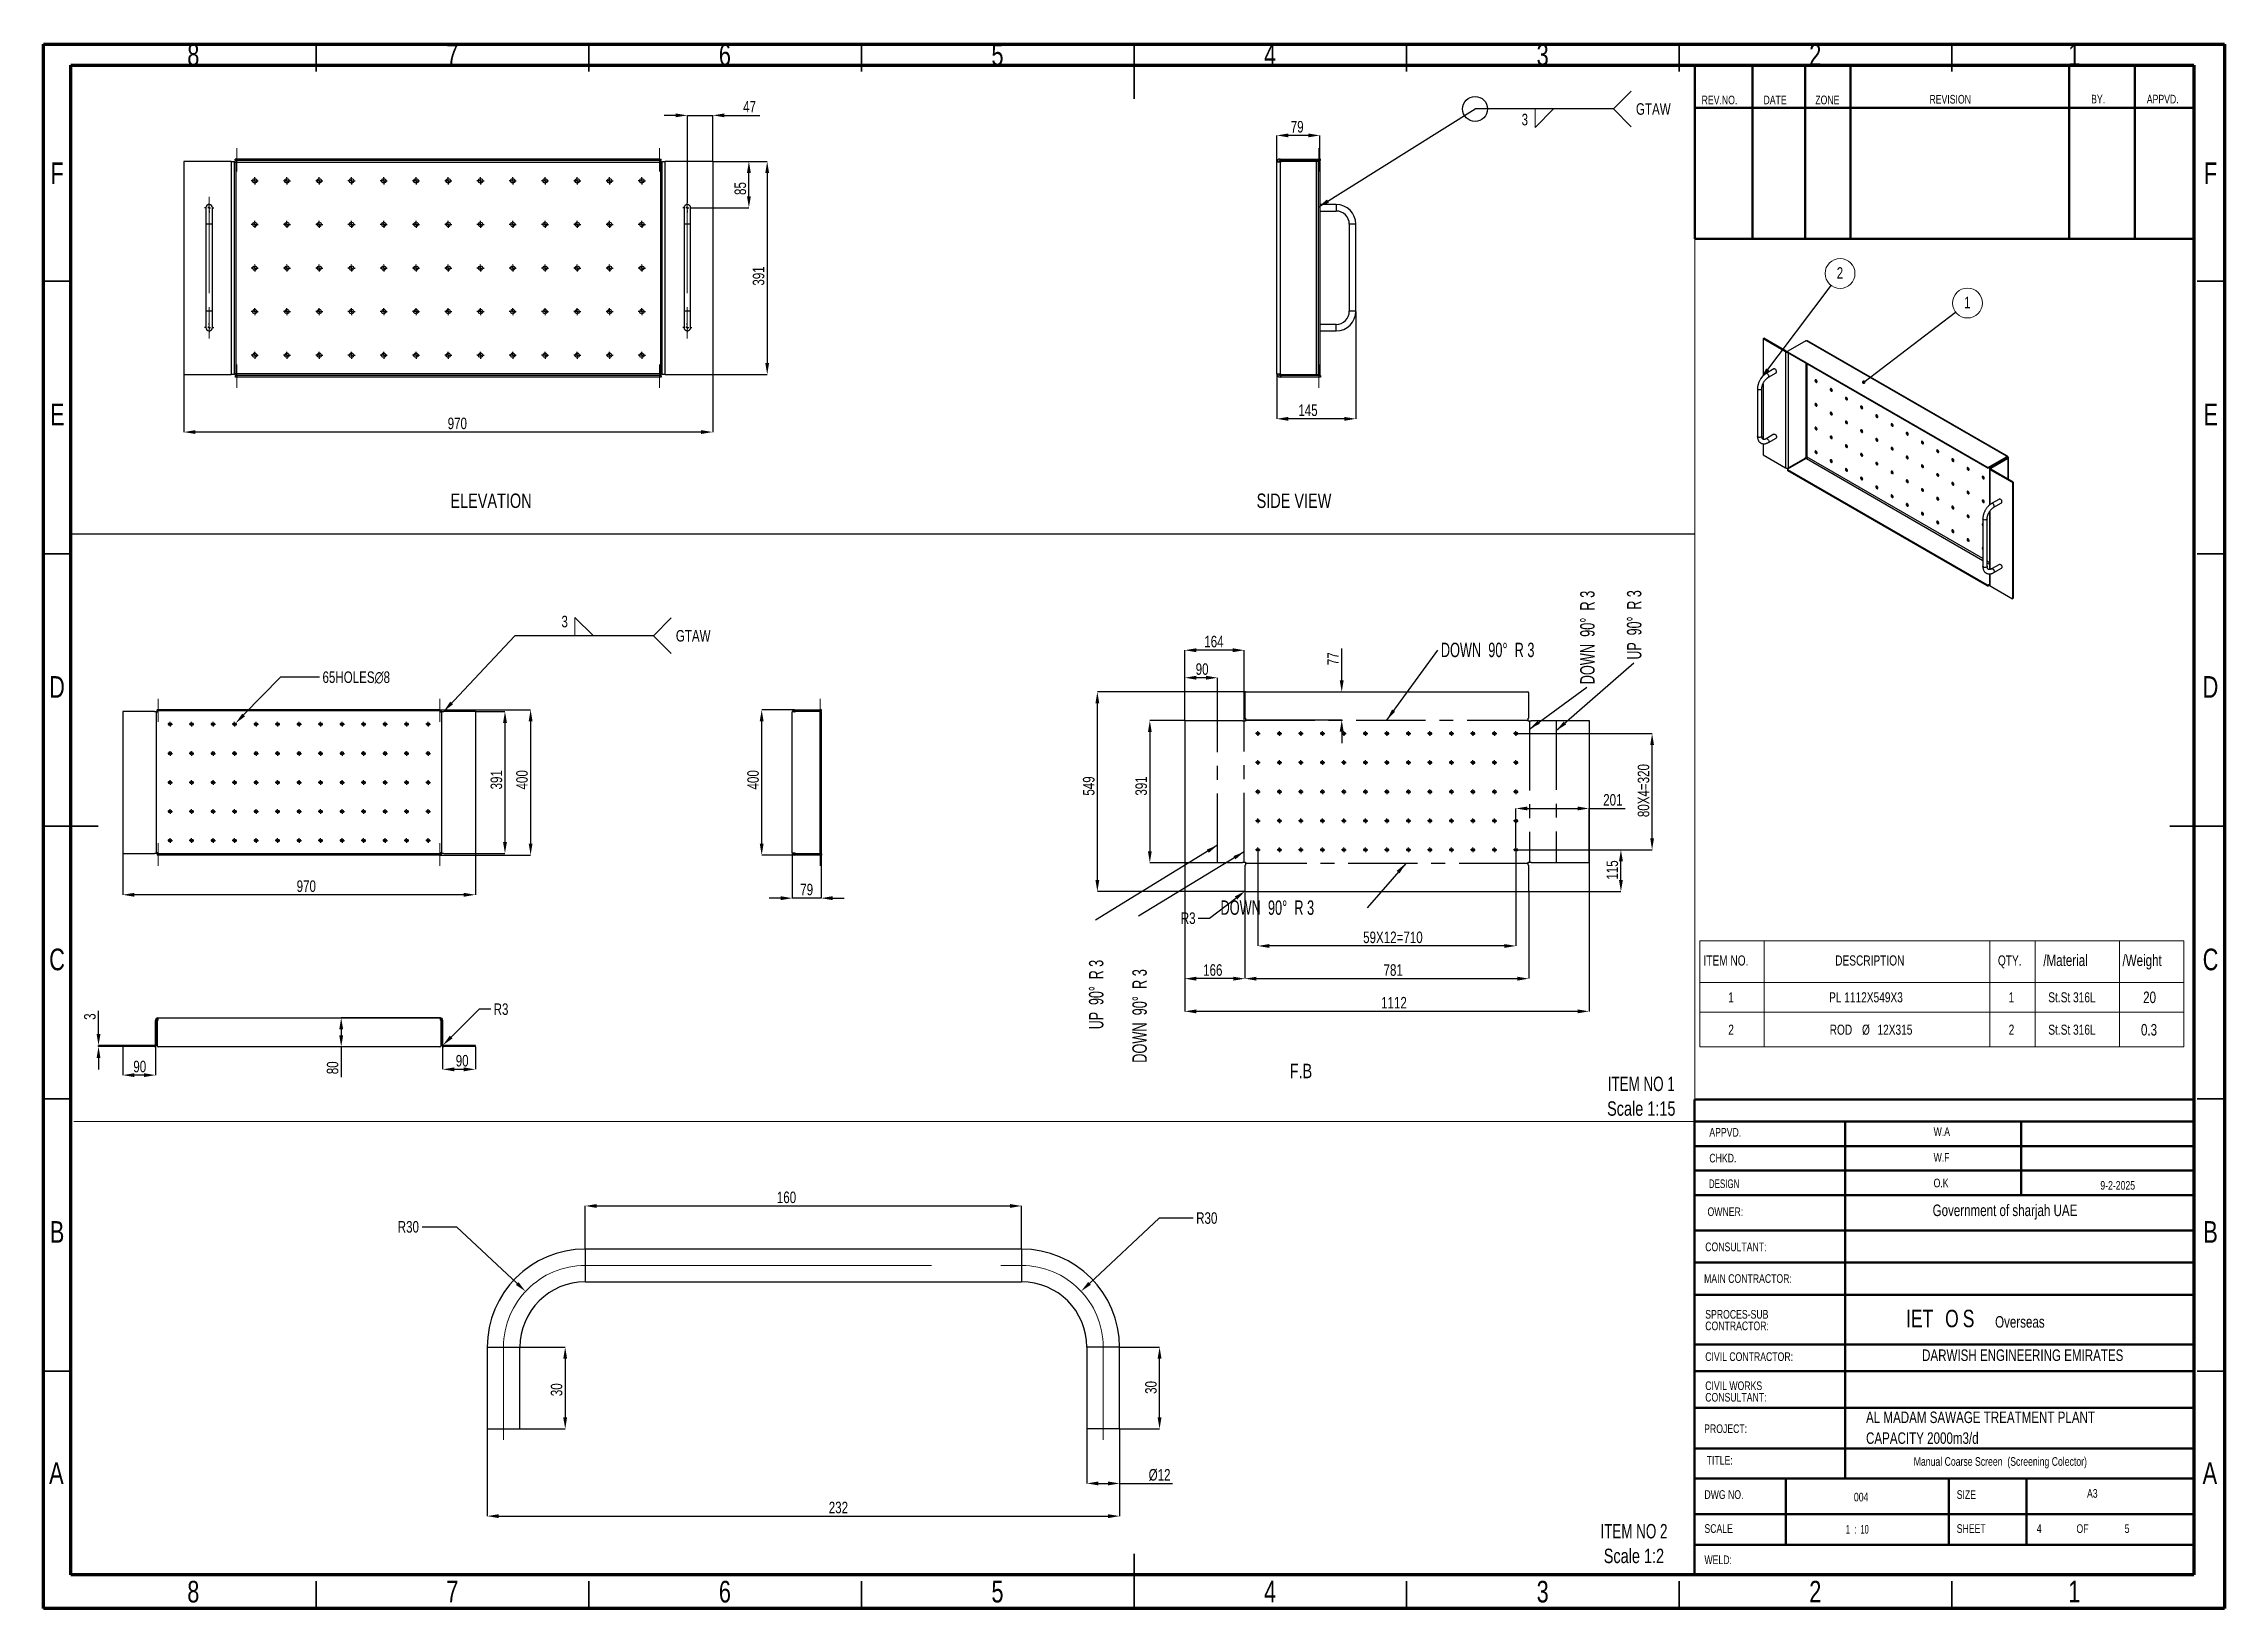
# Model space of a CAD drawing. Header units: millimetres. Extents: x 15 to 1266, y -324 to 294.
# Drawn here: x 16.7 to 416.7, y -323.5 to -36.4 of the extents above; entities that cross this region are included whole.
import ezdxf

# ---------------------------------------------------------------- set-up
doc = ezdxf.new("R2010")
doc.units = ezdxf.units.MM
doc.header["$PDSIZE"] = -1
doc.linetypes.add('CENTERX2', pattern=[20.32, 12.7, -2.54, 2.54, -2.54])
doc.layers.add('FORMAT', color=7, linetype='Continuous')
doc.styles.add('SLDTEXTSTYLE0', font='TXT', dxfattribs={"width": 0.75})
doc.styles.add('SLDTEXTSTYLE14', font='TXT', dxfattribs={"width": 0.645833})
doc.styles.add('SLDTEXTSTYLE15', font='TXT', dxfattribs={"width": 0.660714})
doc.styles.add('SLDTEXTSTYLE3', font='TXT', dxfattribs={"width": 0.694444})
doc.styles.add('SLDTEXTSTYLE6', font='TXT', dxfattribs={"width": 0.625})
doc.styles.add('SLDTEXTSTYLE7', font='TXT', dxfattribs={"width": 0.687299})
doc.dimstyles.new('SLDDIMSTYLE0', dxfattribs={"dimtxt": 2.5, "dimasz": 0.651282, "dimexe": 0, "dimexo": 0.625, "dimgap": 0, "dimtad": 1, "dimdec": 0, "dimrnd": 1e-09, "dimtxsty": 'Standard', "dimblk1": 'DOT', "dimblk2": 'DOT', "dimsah": 1, "dimcen": 2.5, "dimazin": 3, "dimtfac": 0.651282, "dimtdec": 0, "dimtmove": 0, "dimatfit": 3, "dimldrblk": 'DOT', "dimfrac": 2})
doc.dimstyles.new('SLDDIMSTYLE1', dxfattribs={"dimtxt": 2.5, "dimasz": 2.116667, "dimexe": 0, "dimexo": 0.625, "dimgap": 0, "dimtad": 1, "dimdec": 0, "dimrnd": 1e-09, "dimtxsty": 'Standard', "dimsah": 1, "dimcen": 2.5, "dimazin": 3, "dimtfac": 2.116667, "dimtdec": 0, "dimtmove": 0, "dimatfit": 3, "dimfrac": 2})
doc.dimstyles.new('SLDDIMSTYLE15', dxfattribs={"dimtxt": 2.116667, "dimasz": 2.116667, "dimexe": 0, "dimexo": 0.625, "dimgap": 0.529167, "dimtad": 1, "dimdec": 0, "dimlfac": 15, "dimrnd": 1e-09, "dimzin": 12, "dimtxsty": 'SLDTEXTSTYLE0', "dimsah": 1, "dimcen": 2.5, "dimazin": 3, "dimtfac": 1, "dimtdec": 0, "dimtmove": 0, "dimatfit": 3, "dimfrac": 2, "dimtzin": 12})
doc.dimstyles.new('SLDDIMSTYLE16', dxfattribs={"dimtxt": 2.116667, "dimasz": 2.116667, "dimexe": 0, "dimexo": 0.625, "dimgap": 0.529167, "dimtad": 1, "dimdec": 0, "dimlfac": 15, "dimrnd": 1e-09, "dimzin": 12, "dimtxsty": 'SLDTEXTSTYLE0', "dimblk1": 'NONE', "dimsah": 1, "dimcen": 0, "dimazin": 3, "dimtfac": 1, "dimtdec": 0, "dimtmove": 0, "dimatfit": 3, "dimldrblk": 'NONE', "dimfrac": 2, "dimtzin": 12})
doc.dimstyles.new('SLDDIMSTYLE17', dxfattribs={"dimtxt": 2.116667, "dimasz": 2.116667, "dimexe": 0, "dimexo": 0.625, "dimgap": 0.529167, "dimtad": 1, "dimdec": 0, "dimlfac": 15, "dimrnd": 1e-09, "dimzin": 12, "dimtxsty": 'SLDTEXTSTYLE0', "dimsah": 1, "dimcen": 2.5, "dimazin": 3, "dimtfac": 1, "dimtdec": 0, "dimtmove": 0, "dimatfit": 0, "dimfrac": 2, "dimtzin": 12})
doc.dimstyles.new('SLDDIMSTYLE18', dxfattribs={"dimtxt": 2.116667, "dimasz": 2.116667, "dimexe": 0, "dimexo": 0.625, "dimgap": 0.529167, "dimtad": 1, "dimdec": 0, "dimlfac": 15, "dimrnd": 1e-09, "dimzin": 12, "dimtxsty": 'SLDTEXTSTYLE0', "dimsah": 1, "dimcen": 0, "dimazin": 3, "dimtfac": 1, "dimtdec": 0, "dimtmove": 1, "dimatfit": 3, "dimfrac": 2, "dimtzin": 12})
doc.dimstyles.new('SLDDIMSTYLE19', dxfattribs={"dimtxt": 2.116667, "dimasz": 2.116667, "dimexe": 0, "dimexo": 0.625, "dimgap": 0.529167, "dimtad": 1, "dimdec": 0, "dimlfac": 15, "dimrnd": 1e-09, "dimzin": 12, "dimtxsty": 'SLDTEXTSTYLE0', "dimsah": 1, "dimcen": 0, "dimazin": 3, "dimtfac": 1, "dimtdec": 0, "dimtmove": 0, "dimatfit": 3, "dimfrac": 2, "dimtzin": 12})
doc.dimstyles.new('SLDDIMSTYLE20', dxfattribs={"dimtxt": 2.116667, "dimasz": 2.116667, "dimexe": 0, "dimexo": 0.625, "dimgap": 0.529167, "dimtad": 1, "dimdec": 0, "dimlfac": 2, "dimrnd": 1e-09, "dimzin": 12, "dimtxsty": 'SLDTEXTSTYLE0', "dimsah": 1, "dimcen": 2.5, "dimazin": 3, "dimtfac": 1, "dimtdec": 0, "dimtmove": 0, "dimatfit": 3, "dimfrac": 2, "dimtzin": 12})
doc.dimstyles.new('SLDDIMSTYLE21', dxfattribs={"dimtxt": 2.116667, "dimasz": 2.116667, "dimexe": 0, "dimexo": 0.625, "dimgap": 0.529167, "dimtad": 1, "dimdec": 0, "dimlfac": 2, "dimrnd": 1e-09, "dimzin": 12, "dimtxsty": 'SLDTEXTSTYLE0', "dimsah": 1, "dimcen": 0, "dimazin": 3, "dimtfac": 1, "dimtdec": 0, "dimtmove": 0, "dimatfit": 3, "dimfrac": 2, "dimtzin": 12})
doc.dimstyles.new('SLDDIMSTYLE8', dxfattribs={"dimtxt": 2.116667, "dimasz": 2.116667, "dimexe": 0, "dimexo": 0.625, "dimgap": 0.529167, "dimtad": 1, "dimdec": 0, "dimlfac": 10, "dimrnd": 1e-09, "dimzin": 12, "dimtxsty": 'SLDTEXTSTYLE0', "dimsah": 1, "dimcen": 2.5, "dimazin": 3, "dimtfac": 1, "dimtdec": 0, "dimtmove": 0, "dimatfit": 0, "dimfrac": 2, "dimtzin": 12})
doc.dimstyles.new('SLDDIMSTYLE9', dxfattribs={"dimtxt": 2.116667, "dimasz": 2.116667, "dimexe": 0, "dimexo": 0.625, "dimgap": 0.529167, "dimtad": 1, "dimdec": 0, "dimlfac": 10, "dimrnd": 1e-09, "dimzin": 12, "dimtxsty": 'SLDTEXTSTYLE0', "dimsah": 1, "dimcen": 2.5, "dimazin": 3, "dimtfac": 1, "dimtdec": 0, "dimtmove": 0, "dimatfit": 3, "dimfrac": 2, "dimtzin": 12})

msp = doc.modelspace()

# ---------------------------------------------------------------- texts
at = {"color": 7, "linetype": 'Continuous', "lineweight": 0}
for s, insert, char_height, attachment_point, style in [('8', (44.19857, -36.47054), 3.96875, 2, 'SLDTEXTSTYLE0'), ('7', (91.69857, -36.47054), 3.96875, 2, 'SLDTEXTSTYLE0'), ('6', (141.69857, -36.47054), 3.96875, 2, 'SLDTEXTSTYLE0'), ('5', (191.69857, -36.47054), 3.96875, 2, 'SLDTEXTSTYLE0'), ('4', (241.69857, -36.47054), 3.96875, 2, 'SLDTEXTSTYLE0'), ('3', (291.69857, -36.47054), 3.96875, 2, 'SLDTEXTSTYLE0'), ('2', (341.69857, -36.47054), 3.96875, 2, 'SLDTEXTSTYLE0'), ('1', (389.19857, -36.47054), 3.96875, 2, 'SLDTEXTSTYLE0'), ('REV.NO.', (320.85466, -45.96646), 1.5875, 1, 'SLDTEXTSTYLE0'), ('DATE', (332.20758, -45.95125), 1.5875, 1, 'SLDTEXTSTYLE0'), ('ZONE', (341.70591, -45.95125), 1.5875, 1, 'SLDTEXTSTYLE0'), ('REVISION', (362.64644, -45.82411), 1.5875, 1, 'SLDTEXTSTYLE0'), ('BY.', (392.29959, -45.80889), 1.5875, 1, 'SLDTEXTSTYLE0'), ('APPVD.', (402.51058, -45.80889), 1.5875, 1, 'SLDTEXTSTYLE0'), ('F', (19.19628, -58.22054), 3.96875, 2, 'SLDTEXTSTYLE0'), ('F', (414.19628, -58.22054), 3.96875, 2, 'SLDTEXTSTYLE0'), ('E', (19.24634, -102.47054), 3.96875, 2, 'SLDTEXTSTYLE0'), ('E', (414.24634, -102.47054), 3.96875, 2, 'SLDTEXTSTYLE0'), ('ELEVATION', (91.35793, -118.97), 2.645833, 1, 'SLDTEXTSTYLE0'), ('SIDE VIEW', (239.23125, -118.97), 2.645833, 1, 'SLDTEXTSTYLE0'), ('D', (19.19122, -152.47054), 3.96875, 2, 'SLDTEXTSTYLE0'), ('D', (414.19122, -152.47054), 3.96875, 2, 'SLDTEXTSTYLE0'), ('C', (19.19719, -202.47054), 3.96875, 2, 'SLDTEXTSTYLE0'), ('C', (414.19719, -202.47054), 3.96875, 2, 'SLDTEXTSTYLE0'), ('F.B', (245.29963, -223.59696), 2.645833, 1, 'SLDTEXTSTYLE0'), ('APPVD.', (322.27044, -235.38099), 1.5875, 1, 'SLDTEXTSTYLE0'), ('W.A', (363.40388, -235.24912), 1.5875, 1, 'SLDTEXTSTYLE0'), ('W.F', (363.40388, -239.98282), 1.5875, 1, 'SLDTEXTSTYLE0'), ('CHKD.', (322.27044, -240.1147), 1.5875, 1, 'SLDTEXTSTYLE0'), ('DESIGN', (322.18412, -244.8165), 1.5875, 1, 'SLDTEXTSTYLE7'), ('O.K', (363.40388, -244.68463), 1.5875, 1, 'SLDTEXTSTYLE0'), ('OWNER:', (321.93879, -249.95738), 1.5875, 1, 'SLDTEXTSTYLE0'), ('B', (19.20914, -252.47054), 3.96875, 2, 'SLDTEXTSTYLE0'), ('B', (414.20914, -252.47054), 3.96875, 2, 'SLDTEXTSTYLE0'), ('CONSULTANT:', (321.51757, -256.39987), 1.5875, 1, 'SLDTEXTSTYLE0'), ('MAIN CONTRACTOR:', (321.30957, -262.21591), 1.5875, 1, 'SLDTEXTSTYLE0'), ('CIVIL CONTRACTOR:', (321.51757, -276.54282), 1.5875, 1, 'SLDTEXTSTYLE0'), ('PROJECT:', (321.3218, -289.76491), 1.5875, 1, 'SLDTEXTSTYLE0'), ('TITLE:', (321.78751, -295.58046), 1.5875, 1, 'SLDTEXTSTYLE0'), ('Manual Coarse Screen  (Screening Colector)', (359.75859, -295.78272), 1.5875, 1, 'SLDTEXTSTYLE0'), ('A', (19.07822, -296.72054), 3.96875, 2, 'SLDTEXTSTYLE0'), ('A', (414.07822, -296.72054), 3.96875, 2, 'SLDTEXTSTYLE0'), ('DWG NO.', (321.37002, -301.84714), 1.5875, 1, 'SLDTEXTSTYLE0'), ('004', (348.78462, -302.31394), 1.5875, 1, 'SLDTEXTSTYLE0'), ('SIZE', (367.64581, -301.84714), 1.5875, 1, 'SLDTEXTSTYLE0'), ('A3', (391.54075, -301.64272), 1.5875, 1, 'SLDTEXTSTYLE0'), ('SCALE', (321.37002, -308.08348), 1.5875, 1, 'SLDTEXTSTYLE0'), ('1  :  10', (347.32206, -308.21975), 1.5875, 1, 'SLDTEXTSTYLE6'), ('SHEET', (367.64581, -308.08348), 1.5875, 1, 'SLDTEXTSTYLE0'), ('4', (382.32885, -308.10638), 1.5875, 1, 'SLDTEXTSTYLE0'), ('5', (398.44355, -308.10638), 1.5875, 1, 'SLDTEXTSTYLE0'), ('WELD:', (321.37002, -313.82324), 1.5875, 1, 'SLDTEXTSTYLE0'), ('8', (44.19857, -318.47054), 3.96875, 2, 'SLDTEXTSTYLE0'), ('7', (91.69857, -318.47054), 3.96875, 2, 'SLDTEXTSTYLE0'), ('6', (141.69857, -318.47054), 3.96875, 2, 'SLDTEXTSTYLE0'), ('5', (191.69857, -318.47054), 3.96875, 2, 'SLDTEXTSTYLE0'), ('4', (241.69857, -318.47054), 3.96875, 2, 'SLDTEXTSTYLE0'), ('3', (291.69857, -318.47054), 3.96875, 2, 'SLDTEXTSTYLE0'), ('2', (341.69857, -318.47054), 3.96875, 2, 'SLDTEXTSTYLE0'), ('1', (389.19857, -318.47054), 3.96875, 2, 'SLDTEXTSTYLE0')]:
    msp.add_mtext(s, dxfattribs=dict(at, insert=insert, char_height=char_height, attachment_point=attachment_point, style=style))
at = {"layer": 'FORMAT', "attachment_point": 1, "style": 'SLDTEXTSTYLE0'}
for s, insert, char_height in [('9-2-2025', (393.98432, -245.11553), 1.5875), ('Government of sharjah UAE', (363.22383, -249.43105), 2.1166667), ('Overseas', (374.6855, -269.90001), 2.116667), ('DARWISH ENGINEERING EMIRATES', (361.2896, -276.0165), 2.1166667), ('OF', (389.60782, -308.10638), 1.5875)]:
    msp.add_mtext(s, dxfattribs=dict(at, insert=insert, char_height=char_height))

# ---------------------------------------------------------------- blocks, each defined once
blk = doc.blocks.new('SW_NOTE_0_35')
at = {"color": 0, "linetype": 'Continuous', "lineweight": 0, "char_height": 2.646, "attachment_point": 2}
for s, insert, style in [('ITEM NO 1', (8.43, 3.41), 'SLDTEXTSTYLE3'), ('Scale 1:15', (8.43, -1.12), 'SLDTEXTSTYLE0')]:
    blk.add_mtext(s, dxfattribs=dict(at, insert=insert, style=style))
blk = doc.blocks.new('SW_NOTE_0_36')
at = {"color": 0, "linetype": 'Continuous', "lineweight": 0, "char_height": 2.646, "attachment_point": 2}
for s, insert, style in [('ITEM NO 2', (8.43, 3.41), 'SLDTEXTSTYLE3'), ('Scale 1:2', (8.42, -1.12), 'SLDTEXTSTYLE0')]:
    blk.add_mtext(s, dxfattribs=dict(at, insert=insert, style=style))
blk = doc.blocks.new('SW_NOTE_0_37')
at = {"color": 0, "linetype": 'Continuous', "lineweight": 0, "char_height": 1.5875, "attachment_point": 1, "style": 'SLDTEXTSTYLE0'}
for s, insert in [('CIVIL WORKS', (0, 2.05)), ('CONSULTANT:', (0, -0.07))]:
    blk.add_mtext(s, dxfattribs=dict(at, insert=insert))
blk = doc.blocks.new('SW_NOTE_0_38')
at = {"color": 0, "linetype": 'Continuous', "lineweight": 0, "char_height": 1.5875, "attachment_point": 1, "style": 'SLDTEXTSTYLE0'}
for s, insert in [('SPROCES-SUB', (0, 2.05)), ('CONTRACTOR:', (0, -0.07))]:
    blk.add_mtext(s, dxfattribs=dict(at, insert=insert))
blk = doc.blocks.new('SW_NOTE_0_39')
at = {"layer": 'FORMAT', "color": 0, "char_height": 2.1167, "attachment_point": 1, "style": 'SLDTEXTSTYLE0'}
for s, insert in [('AL MADAM SAWAGE TREATMENT PLANT', (0, 2.73)), ('CAPACITY 2000m3/d', (0, -1.09))]:
    blk.add_mtext(s, dxfattribs=dict(at, insert=insert))
blk = doc.blocks.new('SW_NOTE_0_40')
at = {"layer": 'FORMAT', "color": 0, "char_height": 3.2, "attachment_point": 1, "style": 'SLDTEXTSTYLE0'}
for s, insert in [('IET', (0, 4.13)), ('O', (7.16, 4.13)), ('S', (10.39, 4.13))]:
    blk.add_mtext(s, dxfattribs=dict(at, insert=insert))
blk = doc.blocks.new('SW_TABLEANNOTATION_0')
at = {"color": 0, "linetype": 'Continuous', "lineweight": 18}
for p, q in [((0, 0), (0, -7.64)), ((0, 0), (11.82, 0)), ((11.82, 0), (11.82, -7.64)), ((11.82, 0), (53.18, 0)), ((53.18, 0), (53.18, -7.64)), ((53.18, 0), (61.51, 0)), ((61.51, 0), (61.51, -7.64)), ((61.51, 0), (76.98, 0)), ((76.98, 0), (76.98, -7.64)), ((76.98, 0), (88.81, 0)), ((88.81, 0), (88.81, -7.64)), ((0, -7.64), (11.82, -7.64)), ((0, -7.64), (0, -13.08)), ((11.82, -7.64), (53.18, -7.64)), ((11.82, -7.64), (11.82, -13.08)), ((53.18, -7.64), (61.51, -7.64)), ((53.18, -7.64), (53.18, -13.08)), ((61.51, -7.64), (76.98, -7.64)), ((61.51, -7.64), (61.51, -13.08)), ((76.98, -7.64), (88.81, -7.64)), ((76.98, -7.64), (76.98, -13.08)), ((88.81, -7.64), (88.81, -13.08)), ((0, -13.08), (0, -19.44)), ((0, -13.08), (11.82, -13.08)), ((11.82, -13.08), (11.82, -19.44)), ((11.82, -13.08), (53.18, -13.08)), ((53.18, -13.08), (53.18, -19.44)), ((53.18, -13.08), (61.51, -13.08)), ((61.51, -13.08), (61.51, -19.44)), ((61.51, -13.08), (76.98, -13.08)), ((76.98, -13.08), (76.98, -19.44)), ((76.98, -13.08), (88.81, -13.08)), ((88.81, -13.08), (88.81, -19.44)), ((0, -19.44), (11.82, -19.44)), ((11.82, -19.44), (53.18, -19.44)), ((53.18, -19.44), (61.51, -19.44)), ((61.51, -19.44), (76.98, -19.44)), ((76.98, -19.44), (88.81, -19.44))]:
    blk.add_line(p, q, dxfattribs=at)
at = {"color": 0, "linetype": 'Continuous', "lineweight": 0, "attachment_point": 1, "style": 'SLDTEXTSTYLE0'}
for s, insert, char_height in [('ITEM NO.', (0.66, -2.67), 1.852), ('DESCRIPTION', (24.83, -2.67), 1.8521), ('QTY.', (54.68, -2.67), 1.852), ('/Material', (63.01, -2.5), 2.117), ('/Weight', (77.53, -2.5), 2.117), ('1', (5.22, -9.43), 1.85), ('PL 1112X549X3', (23.71, -9.43), 1.8521), ('1', (56.65, -9.43), 1.85), ('St.St 316L', (63.92, -9.43), 1.852), ('20', (81.32, -9.3), 2.117), ('2', (5.22, -15.37), 1.85), ('ROD', (23.82, -15.37), 1.852), ('%%c', (29.75, -15.37), 1.852), ('12X315', (32.59, -15.37), 1.852), ('2', (56.65, -15.37), 1.85), ('St.St 316L', (63.92, -15.37), 1.852), ('0.3', (80.92, -15.25), 2.117)]:
    blk.add_mtext(s, dxfattribs=dict(at, insert=insert, char_height=char_height))
blk = doc.blocks.new('*D729')
at = {"layer": 'Defpoints', "color": 0}
for p in [(139.46, -58.03), (139.46, -97.15), (149.46, -97.15)]:
    blk.add_point(p, dxfattribs=at)
at = {"layer": 'FORMAT', "color": 0, "lineweight": -2}
for p, q in [((139.52, -58.03), (149.46, -58.03)), ((149.46, -60.15), (149.46, -95.03)), ((139.52, -97.15), (149.46, -97.15))]:
    blk.add_line(p, q, dxfattribs=at)
at = {"layer": 'FORMAT', "color": 0}
for points in [[(149.11, -60.15), (149.81, -60.15), (149.46, -58.03)], [(149.11, -95.03), (149.81, -95.03), (149.46, -97.15)]]:
    blk.add_solid(points, dxfattribs=at)
at = {"layer": 'FORMAT', "color": 0, "insert": (146.81, -79.05), "char_height": 2.117, "attachment_point": 2, "rotation": 90, "style": 'SLDTEXTSTYLE0'}
blk.add_mtext('\\A1;391', dxfattribs=at)
blk = doc.blocks.new('*D730')
at = {"layer": 'Defpoints', "color": 0}
for p in [(42.46, -97.15), (139.46, -97.15), (42.46, -107.69)]:
    blk.add_point(p, dxfattribs=at)
at = {"layer": 'FORMAT', "color": 0, "lineweight": -2}
for p, q in [((42.46, -97.21), (42.46, -107.69)), ((139.46, -97.21), (139.46, -107.69)), ((137.34, -107.69), (44.58, -107.69))]:
    blk.add_line(p, q, dxfattribs=at)
at = {"layer": 'FORMAT', "color": 0}
for points in [[(44.58, -107.34), (44.58, -108.04), (42.46, -107.69)], [(137.34, -107.34), (137.34, -108.04), (139.46, -107.69)]]:
    blk.add_solid(points, dxfattribs=at)
at = {"layer": 'FORMAT', "color": 0, "insert": (92.62, -105.04), "char_height": 2.117, "attachment_point": 2, "style": 'SLDTEXTSTYLE0'}
blk.add_mtext('\\A1;970', dxfattribs=at)
blk = doc.blocks.new('*D731')
at = {"layer": 'Defpoints', "color": 0}
for p in [(139.46, -49.58), (139.46, -58.03), (134.81, -65.68)]:
    blk.add_point(p, dxfattribs=at)
at = {"layer": 'FORMAT', "color": 0, "lineweight": -2}
for p, q in [((132.69, -49.58), (130.58, -49.58)), ((134.81, -65.62), (134.81, -49.58)), ((134.81, -49.58), (139.46, -49.58)), ((139.46, -57.97), (139.46, -49.58)), ((141.58, -49.58), (148.08, -49.58))]:
    blk.add_line(p, q, dxfattribs=at)
at = {"layer": 'FORMAT', "color": 0}
for points in [[(132.69, -49.23), (132.69, -49.93), (134.81, -49.58)], [(141.58, -49.23), (141.58, -49.93), (139.46, -49.58)]]:
    blk.add_solid(points, dxfattribs=at)
at = {"layer": 'FORMAT', "color": 0, "insert": (146.23, -46.93), "char_height": 2.117, "attachment_point": 2, "style": 'SLDTEXTSTYLE0'}
blk.add_mtext('\\A1;47', dxfattribs=at)
blk = doc.blocks.new('*D732')
at = {"color": 0, "linetype": 'Continuous', "lineweight": -2}
for p, q in [((139.52, -58.03), (146.1, -58.03)), ((146.1, -64.41), (146.1, -60.15)), ((135.72, -66.53), (146.1, -66.53))]:
    blk.add_line(p, q, dxfattribs=at)
at = {"color": 0, "linetype": 'Continuous'}
for points in [[(145.75, -60.15), (146.46, -60.15), (146.1, -58.03)], [(145.75, -64.41), (146.46, -64.41), (146.1, -66.53)]]:
    blk.add_solid(points, dxfattribs=at)
at = {"layer": 'Defpoints', "color": 0, "linetype": 'Continuous'}
for p in [(139.46, -58.03), (146.1, -58.03), (135.66, -66.53)]:
    blk.add_point(p, dxfattribs=at)
at = {"color": 0, "linetype": 'Continuous', "lineweight": 18, "insert": (143.46, -63.01), "char_height": 2.117, "attachment_point": 2, "rotation": 90, "style": 'SLDTEXTSTYLE0'}
blk.add_mtext('\\A1;85', dxfattribs=at)
blk = doc.blocks.new('SW_CENTERMARKSYMBOL_79')
at = {"layer": 'FORMAT', "color": 0}
for p, q in [((-0.5, 0), (-0.85, 0)), ((0, 0), (-0.25, 0)), ((0, 0.5), (0, 0.85)), ((0, 0), (0, 0.25)), ((0, 0), (0, -0.25)), ((0, 0), (0.25, 0)), ((0.5, 0), (0.85, 0)), ((0, -0.5), (0, -0.85))]:
    blk.add_line(p, q, dxfattribs=at)
blk = doc.blocks.new('SW_CENTERMARKSYMBOL_80')
at = {"layer": 'FORMAT', "color": 0}
for p, q in [((-0.5, 0), (-0.85, 0)), ((0, 0), (-0.25, 0)), ((0, 0.5), (0, 0.85)), ((0, 0), (0, 0.25)), ((0, 0), (0, -0.25)), ((0, 0), (0.25, 0)), ((0.5, 0), (0.85, 0)), ((0, -0.5), (0, -0.85))]:
    blk.add_line(p, q, dxfattribs=at)
blk = doc.blocks.new('SW_CENTERMARKSYMBOL_81')
at = {"layer": 'FORMAT', "color": 0}
for p, q in [((-0.5, 0), (-0.65, 0)), ((0, 0), (-0.25, 0)), ((0, 0.5), (0, 0.65)), ((0, 0), (0, 0.25)), ((0, 0), (0, -0.25)), ((0, 0), (0.25, 0)), ((0.5, 0), (0.65, 0)), ((0, -0.5), (0, -0.65))]:
    blk.add_line(p, q, dxfattribs=at)
blk = doc.blocks.new('SW_CENTERMARKSYMBOL_82')
at = {"layer": 'FORMAT', "color": 0}
for p, q in [((-0.5, 0), (-0.65, 0)), ((0, 0), (-0.25, 0)), ((0, 0.5), (0, 0.65)), ((0, 0), (0, 0.25)), ((0, 0), (0, -0.25)), ((0, 0), (0.25, 0)), ((0.5, 0), (0.65, 0)), ((0, -0.5), (0, -0.65))]:
    blk.add_line(p, q, dxfattribs=at)
blk = doc.blocks.new('SW_CENTERMARKSYMBOL_83')
at = {"layer": 'FORMAT', "color": 0}
for p, q in [((-0.5, 0), (-0.65, 0)), ((0, 0), (-0.25, 0)), ((0, 0.5), (0, 0.65)), ((0, 0), (0, 0.25)), ((0, 0), (0, -0.25)), ((0, 0), (0.25, 0)), ((0.5, 0), (0.65, 0)), ((0, -0.5), (0, -0.65))]:
    blk.add_line(p, q, dxfattribs=at)
blk = doc.blocks.new('SW_CENTERMARKSYMBOL_84')
at = {"layer": 'FORMAT', "color": 0}
for p, q in [((-0.5, 0), (-0.65, 0)), ((0, 0), (-0.25, 0)), ((0, 0.5), (0, 0.65)), ((0, 0), (0, 0.25)), ((0, 0), (0, -0.25)), ((0, 0), (0.25, 0)), ((0.5, 0), (0.65, 0)), ((0, -0.5), (0, -0.65))]:
    blk.add_line(p, q, dxfattribs=at)
blk = doc.blocks.new('SW_CENTERMARKSYMBOL_85')
at = {"layer": 'FORMAT', "color": 0}
for p, q in [((-0.5, 0), (-0.65, 0)), ((0, 0), (-0.25, 0)), ((0, 0.5), (0, 0.65)), ((0, 0), (0, 0.25)), ((0, 0), (0, -0.25)), ((0, 0), (0.25, 0)), ((0.5, 0), (0.65, 0)), ((0, -0.5), (0, -0.65))]:
    blk.add_line(p, q, dxfattribs=at)
blk = doc.blocks.new('SW_CENTERMARKSYMBOL_86')
at = {"layer": 'FORMAT', "color": 0}
for p, q in [((-0.5, 0), (-0.65, 0)), ((0, 0), (-0.25, 0)), ((0, 0.5), (0, 0.65)), ((0, 0), (0, 0.25)), ((0, 0), (0, -0.25)), ((0, 0), (0.25, 0)), ((0.5, 0), (0.65, 0)), ((0, -0.5), (0, -0.65))]:
    blk.add_line(p, q, dxfattribs=at)
blk = doc.blocks.new('SW_CENTERMARKSYMBOL_87')
at = {"layer": 'FORMAT', "color": 0}
for p, q in [((-0.5, 0), (-0.65, 0)), ((0, 0), (-0.25, 0)), ((0, 0.5), (0, 0.65)), ((0, 0), (0, 0.25)), ((0, 0), (0, -0.25)), ((0, 0), (0.25, 0)), ((0.5, 0), (0.65, 0)), ((0, -0.5), (0, -0.65))]:
    blk.add_line(p, q, dxfattribs=at)
blk = doc.blocks.new('SW_CENTERMARKSYMBOL_88')
at = {"layer": 'FORMAT', "color": 0}
for p, q in [((-0.5, 0), (-0.65, 0)), ((0, 0), (-0.25, 0)), ((0, 0.5), (0, 0.65)), ((0, 0), (0, 0.25)), ((0, 0), (0, -0.25)), ((0, 0), (0.25, 0)), ((0.5, 0), (0.65, 0)), ((0, -0.5), (0, -0.65))]:
    blk.add_line(p, q, dxfattribs=at)
blk = doc.blocks.new('SW_CENTERMARKSYMBOL_89')
at = {"layer": 'FORMAT', "color": 0}
for p, q in [((-0.5, 0), (-0.65, 0)), ((0, 0), (-0.25, 0)), ((0, 0.5), (0, 0.65)), ((0, 0), (0, 0.25)), ((0, 0), (0, -0.25)), ((0, 0), (0.25, 0)), ((0.5, 0), (0.65, 0)), ((0, -0.5), (0, -0.65))]:
    blk.add_line(p, q, dxfattribs=at)
blk = doc.blocks.new('SW_CENTERMARKSYMBOL_90')
at = {"layer": 'FORMAT', "color": 0}
for p, q in [((-0.5, 0), (-0.65, 0)), ((0, 0), (-0.25, 0)), ((0, 0.5), (0, 0.65)), ((0, 0), (0, 0.25)), ((0, 0), (0, -0.25)), ((0, 0), (0.25, 0)), ((0.5, 0), (0.65, 0)), ((0, -0.5), (0, -0.65))]:
    blk.add_line(p, q, dxfattribs=at)
blk = doc.blocks.new('SW_CENTERMARKSYMBOL_91')
at = {"layer": 'FORMAT', "color": 0}
for p, q in [((-0.5, 0), (-0.65, 0)), ((0, 0), (-0.25, 0)), ((0, 0.5), (0, 0.65)), ((0, 0), (0, 0.25)), ((0, 0), (0, -0.25)), ((0, 0), (0.25, 0)), ((0.5, 0), (0.65, 0)), ((0, -0.5), (0, -0.65))]:
    blk.add_line(p, q, dxfattribs=at)
blk = doc.blocks.new('SW_CENTERMARKSYMBOL_92')
at = {"layer": 'FORMAT', "color": 0}
for p, q in [((-0.5, 0), (-0.65, 0)), ((0, 0), (-0.25, 0)), ((0, 0.5), (0, 0.65)), ((0, 0), (0, 0.25)), ((0, 0), (0, -0.25)), ((0, 0), (0.25, 0)), ((0.5, 0), (0.65, 0)), ((0, -0.5), (0, -0.65))]:
    blk.add_line(p, q, dxfattribs=at)
blk = doc.blocks.new('SW_CENTERMARKSYMBOL_93')
at = {"layer": 'FORMAT', "color": 0}
for p, q in [((-0.5, 0), (-0.65, 0)), ((0, 0), (-0.25, 0)), ((0, 0.5), (0, 0.65)), ((0, 0), (0, 0.25)), ((0, 0), (0, -0.25)), ((0, 0), (0.25, 0)), ((0.5, 0), (0.65, 0)), ((0, -0.5), (0, -0.65))]:
    blk.add_line(p, q, dxfattribs=at)
blk = doc.blocks.new('SW_CENTERMARKSYMBOL_94')
at = {"layer": 'FORMAT', "color": 0}
for p, q in [((-0.5, 0), (-0.65, 0)), ((0, 0), (-0.25, 0)), ((0, 0.5), (0, 0.65)), ((0, 0), (0, 0.25)), ((0, 0), (0, -0.25)), ((0, 0), (0.25, 0)), ((0.5, 0), (0.65, 0)), ((0, -0.5), (0, -0.65))]:
    blk.add_line(p, q, dxfattribs=at)
blk = doc.blocks.new('SW_CENTERMARKSYMBOL_95')
at = {"layer": 'FORMAT', "color": 0}
for p, q in [((-0.5, 0), (-0.65, 0)), ((0, 0), (-0.25, 0)), ((0, 0.5), (0, 0.65)), ((0, 0), (0, 0.25)), ((0, 0), (0, -0.25)), ((0, 0), (0.25, 0)), ((0.5, 0), (0.65, 0)), ((0, -0.5), (0, -0.65))]:
    blk.add_line(p, q, dxfattribs=at)
blk = doc.blocks.new('SW_CENTERMARKSYMBOL_96')
at = {"layer": 'FORMAT', "color": 0}
for p, q in [((-0.5, 0), (-0.65, 0)), ((0, 0), (-0.25, 0)), ((0, 0.5), (0, 0.65)), ((0, 0), (0, 0.25)), ((0, 0), (0, -0.25)), ((0, 0), (0.25, 0)), ((0.5, 0), (0.65, 0)), ((0, -0.5), (0, -0.65))]:
    blk.add_line(p, q, dxfattribs=at)
blk = doc.blocks.new('SW_CENTERMARKSYMBOL_97')
at = {"layer": 'FORMAT', "color": 0}
for p, q in [((-0.5, 0), (-0.65, 0)), ((0, 0), (-0.25, 0)), ((0, 0.5), (0, 0.65)), ((0, 0), (0, 0.25)), ((0, 0), (0, -0.25)), ((0, 0), (0.25, 0)), ((0.5, 0), (0.65, 0)), ((0, -0.5), (0, -0.65))]:
    blk.add_line(p, q, dxfattribs=at)
blk = doc.blocks.new('SW_CENTERMARKSYMBOL_98')
at = {"layer": 'FORMAT', "color": 0}
for p, q in [((-0.5, 0), (-0.65, 0)), ((0, 0), (-0.25, 0)), ((0, 0.5), (0, 0.65)), ((0, 0), (0, 0.25)), ((0, 0), (0, -0.25)), ((0, 0), (0.25, 0)), ((0.5, 0), (0.65, 0)), ((0, -0.5), (0, -0.65))]:
    blk.add_line(p, q, dxfattribs=at)
blk = doc.blocks.new('SW_CENTERMARKSYMBOL_99')
at = {"layer": 'FORMAT', "color": 0}
for p, q in [((-0.5, 0), (-0.65, 0)), ((0, 0), (-0.25, 0)), ((0, 0.5), (0, 0.65)), ((0, 0), (0, 0.25)), ((0, 0), (0, -0.25)), ((0, 0), (0.25, 0)), ((0.5, 0), (0.65, 0)), ((0, -0.5), (0, -0.65))]:
    blk.add_line(p, q, dxfattribs=at)
blk = doc.blocks.new('SW_CENTERMARKSYMBOL_100')
at = {"layer": 'FORMAT', "color": 0}
for p, q in [((-0.5, 0), (-0.65, 0)), ((0, 0), (-0.25, 0)), ((0, 0.5), (0, 0.65)), ((0, 0), (0, 0.25)), ((0, 0), (0, -0.25)), ((0, 0), (0.25, 0)), ((0.5, 0), (0.65, 0)), ((0, -0.5), (0, -0.65))]:
    blk.add_line(p, q, dxfattribs=at)
blk = doc.blocks.new('SW_CENTERMARKSYMBOL_101')
at = {"layer": 'FORMAT', "color": 0}
for p, q in [((-0.5, 0), (-0.65, 0)), ((0, 0), (-0.25, 0)), ((0, 0.5), (0, 0.65)), ((0, 0), (0, 0.25)), ((0, 0), (0, -0.25)), ((0, 0), (0.25, 0)), ((0.5, 0), (0.65, 0)), ((0, -0.5), (0, -0.65))]:
    blk.add_line(p, q, dxfattribs=at)
blk = doc.blocks.new('SW_CENTERMARKSYMBOL_102')
at = {"layer": 'FORMAT', "color": 0}
for p, q in [((-0.5, 0), (-0.65, 0)), ((0, 0), (-0.25, 0)), ((0, 0.5), (0, 0.65)), ((0, 0), (0, 0.25)), ((0, 0), (0, -0.25)), ((0, 0), (0.25, 0)), ((0.5, 0), (0.65, 0)), ((0, -0.5), (0, -0.65))]:
    blk.add_line(p, q, dxfattribs=at)
blk = doc.blocks.new('SW_CENTERMARKSYMBOL_103')
at = {"layer": 'FORMAT', "color": 0}
for p, q in [((-0.5, 0), (-0.65, 0)), ((0, 0), (-0.25, 0)), ((0, 0.5), (0, 0.65)), ((0, 0), (0, 0.25)), ((0, 0), (0, -0.25)), ((0, 0), (0.25, 0)), ((0.5, 0), (0.65, 0)), ((0, -0.5), (0, -0.65))]:
    blk.add_line(p, q, dxfattribs=at)
blk = doc.blocks.new('SW_CENTERMARKSYMBOL_104')
at = {"layer": 'FORMAT', "color": 0}
for p, q in [((-0.5, 0), (-0.65, 0)), ((0, 0), (-0.25, 0)), ((0, 0.5), (0, 0.65)), ((0, 0), (0, 0.25)), ((0, 0), (0, -0.25)), ((0, 0), (0.25, 0)), ((0.5, 0), (0.65, 0)), ((0, -0.5), (0, -0.65))]:
    blk.add_line(p, q, dxfattribs=at)
blk = doc.blocks.new('SW_CENTERMARKSYMBOL_105')
at = {"layer": 'FORMAT', "color": 0}
for p, q in [((-0.5, 0), (-0.65, 0)), ((0, 0), (-0.25, 0)), ((0, 0.5), (0, 0.65)), ((0, 0), (0, 0.25)), ((0, 0), (0, -0.25)), ((0, 0), (0.25, 0)), ((0.5, 0), (0.65, 0)), ((0, -0.5), (0, -0.65))]:
    blk.add_line(p, q, dxfattribs=at)
blk = doc.blocks.new('SW_CENTERMARKSYMBOL_106')
at = {"layer": 'FORMAT', "color": 0}
for p, q in [((-0.5, 0), (-0.65, 0)), ((0, 0), (-0.25, 0)), ((0, 0.5), (0, 0.65)), ((0, 0), (0, 0.25)), ((0, 0), (0, -0.25)), ((0, 0), (0.25, 0)), ((0.5, 0), (0.65, 0)), ((0, -0.5), (0, -0.65))]:
    blk.add_line(p, q, dxfattribs=at)
blk = doc.blocks.new('SW_CENTERMARKSYMBOL_107')
at = {"layer": 'FORMAT', "color": 0}
for p, q in [((-0.5, 0), (-0.65, 0)), ((0, 0), (-0.25, 0)), ((0, 0.5), (0, 0.65)), ((0, 0), (0, 0.25)), ((0, 0), (0, -0.25)), ((0, 0), (0.25, 0)), ((0.5, 0), (0.65, 0)), ((0, -0.5), (0, -0.65))]:
    blk.add_line(p, q, dxfattribs=at)
blk = doc.blocks.new('SW_CENTERMARKSYMBOL_108')
at = {"layer": 'FORMAT', "color": 0}
for p, q in [((-0.5, 0), (-0.65, 0)), ((0, 0), (-0.25, 0)), ((0, 0.5), (0, 0.65)), ((0, 0), (0, 0.25)), ((0, 0), (0, -0.25)), ((0, 0), (0.25, 0)), ((0.5, 0), (0.65, 0)), ((0, -0.5), (0, -0.65))]:
    blk.add_line(p, q, dxfattribs=at)
blk = doc.blocks.new('SW_CENTERMARKSYMBOL_109')
at = {"layer": 'FORMAT', "color": 0}
for p, q in [((-0.5, 0), (-0.65, 0)), ((0, 0), (-0.25, 0)), ((0, 0.5), (0, 0.65)), ((0, 0), (0, 0.25)), ((0, 0), (0, -0.25)), ((0, 0), (0.25, 0)), ((0.5, 0), (0.65, 0)), ((0, -0.5), (0, -0.65))]:
    blk.add_line(p, q, dxfattribs=at)
blk = doc.blocks.new('SW_CENTERMARKSYMBOL_110')
at = {"layer": 'FORMAT', "color": 0}
for p, q in [((-0.5, 0), (-0.65, 0)), ((0, 0), (-0.25, 0)), ((0, 0.5), (0, 0.65)), ((0, 0), (0, 0.25)), ((0, 0), (0, -0.25)), ((0, 0), (0.25, 0)), ((0.5, 0), (0.65, 0)), ((0, -0.5), (0, -0.65))]:
    blk.add_line(p, q, dxfattribs=at)
blk = doc.blocks.new('SW_CENTERMARKSYMBOL_111')
at = {"layer": 'FORMAT', "color": 0}
for p, q in [((-0.5, 0), (-0.65, 0)), ((0, 0), (-0.25, 0)), ((0, 0.5), (0, 0.65)), ((0, 0), (0, 0.25)), ((0, 0), (0, -0.25)), ((0, 0), (0.25, 0)), ((0.5, 0), (0.65, 0)), ((0, -0.5), (0, -0.65))]:
    blk.add_line(p, q, dxfattribs=at)
blk = doc.blocks.new('SW_CENTERMARKSYMBOL_112')
at = {"layer": 'FORMAT', "color": 0}
for p, q in [((-0.5, 0), (-0.65, 0)), ((0, 0), (-0.25, 0)), ((0, 0.5), (0, 0.65)), ((0, 0), (0, 0.25)), ((0, 0), (0, -0.25)), ((0, 0), (0.25, 0)), ((0.5, 0), (0.65, 0)), ((0, -0.5), (0, -0.65))]:
    blk.add_line(p, q, dxfattribs=at)
blk = doc.blocks.new('SW_CENTERMARKSYMBOL_113')
at = {"layer": 'FORMAT', "color": 0}
for p, q in [((-0.5, 0), (-0.65, 0)), ((0, 0), (-0.25, 0)), ((0, 0.5), (0, 0.65)), ((0, 0), (0, 0.25)), ((0, 0), (0, -0.25)), ((0, 0), (0.25, 0)), ((0.5, 0), (0.65, 0)), ((0, -0.5), (0, -0.65))]:
    blk.add_line(p, q, dxfattribs=at)
blk = doc.blocks.new('SW_CENTERMARKSYMBOL_114')
at = {"layer": 'FORMAT', "color": 0}
for p, q in [((-0.5, 0), (-0.65, 0)), ((0, 0), (-0.25, 0)), ((0, 0.5), (0, 0.65)), ((0, 0), (0, 0.25)), ((0, 0), (0, -0.25)), ((0, 0), (0.25, 0)), ((0.5, 0), (0.65, 0)), ((0, -0.5), (0, -0.65))]:
    blk.add_line(p, q, dxfattribs=at)
blk = doc.blocks.new('SW_CENTERMARKSYMBOL_115')
at = {"layer": 'FORMAT', "color": 0}
for p, q in [((-0.5, 0), (-0.65, 0)), ((0, 0), (-0.25, 0)), ((0, 0.5), (0, 0.65)), ((0, 0), (0, 0.25)), ((0, 0), (0, -0.25)), ((0, 0), (0.25, 0)), ((0.5, 0), (0.65, 0)), ((0, -0.5), (0, -0.65))]:
    blk.add_line(p, q, dxfattribs=at)
blk = doc.blocks.new('SW_CENTERMARKSYMBOL_116')
at = {"layer": 'FORMAT', "color": 0}
for p, q in [((-0.5, 0), (-0.65, 0)), ((0, 0), (-0.25, 0)), ((0, 0.5), (0, 0.65)), ((0, 0), (0, 0.25)), ((0, 0), (0, -0.25)), ((0, 0), (0.25, 0)), ((0.5, 0), (0.65, 0)), ((0, -0.5), (0, -0.65))]:
    blk.add_line(p, q, dxfattribs=at)
blk = doc.blocks.new('SW_CENTERMARKSYMBOL_117')
at = {"layer": 'FORMAT', "color": 0}
for p, q in [((-0.5, 0), (-0.65, 0)), ((0, 0), (-0.25, 0)), ((0, 0.5), (0, 0.65)), ((0, 0), (0, 0.25)), ((0, 0), (0, -0.25)), ((0, 0), (0.25, 0)), ((0.5, 0), (0.65, 0)), ((0, -0.5), (0, -0.65))]:
    blk.add_line(p, q, dxfattribs=at)
blk = doc.blocks.new('SW_CENTERMARKSYMBOL_118')
at = {"layer": 'FORMAT', "color": 0}
for p, q in [((-0.5, 0), (-0.65, 0)), ((0, 0), (-0.25, 0)), ((0, 0.5), (0, 0.65)), ((0, 0), (0, 0.25)), ((0, 0), (0, -0.25)), ((0, 0), (0.25, 0)), ((0.5, 0), (0.65, 0)), ((0, -0.5), (0, -0.65))]:
    blk.add_line(p, q, dxfattribs=at)
blk = doc.blocks.new('SW_CENTERMARKSYMBOL_119')
at = {"layer": 'FORMAT', "color": 0}
for p, q in [((-0.5, 0), (-0.65, 0)), ((0, 0), (-0.25, 0)), ((0, 0.5), (0, 0.65)), ((0, 0), (0, 0.25)), ((0, 0), (0, -0.25)), ((0, 0), (0.25, 0)), ((0.5, 0), (0.65, 0)), ((0, -0.5), (0, -0.65))]:
    blk.add_line(p, q, dxfattribs=at)
blk = doc.blocks.new('SW_CENTERMARKSYMBOL_120')
at = {"layer": 'FORMAT', "color": 0}
for p, q in [((-0.5, 0), (-0.65, 0)), ((0, 0), (-0.25, 0)), ((0, 0.5), (0, 0.65)), ((0, 0), (0, 0.25)), ((0, 0), (0, -0.25)), ((0, 0), (0.25, 0)), ((0.5, 0), (0.65, 0)), ((0, -0.5), (0, -0.65))]:
    blk.add_line(p, q, dxfattribs=at)
blk = doc.blocks.new('SW_CENTERMARKSYMBOL_121')
at = {"layer": 'FORMAT', "color": 0}
for p, q in [((-0.5, 0), (-0.65, 0)), ((0, 0), (-0.25, 0)), ((0, 0.5), (0, 0.65)), ((0, 0), (0, 0.25)), ((0, 0), (0, -0.25)), ((0, 0), (0.25, 0)), ((0.5, 0), (0.65, 0)), ((0, -0.5), (0, -0.65))]:
    blk.add_line(p, q, dxfattribs=at)
blk = doc.blocks.new('SW_CENTERMARKSYMBOL_122')
at = {"layer": 'FORMAT', "color": 0}
for p, q in [((-0.5, 0), (-0.65, 0)), ((0, 0), (-0.25, 0)), ((0, 0.5), (0, 0.65)), ((0, 0), (0, 0.25)), ((0, 0), (0, -0.25)), ((0, 0), (0.25, 0)), ((0.5, 0), (0.65, 0)), ((0, -0.5), (0, -0.65))]:
    blk.add_line(p, q, dxfattribs=at)
blk = doc.blocks.new('SW_CENTERMARKSYMBOL_123')
at = {"layer": 'FORMAT', "color": 0}
for p, q in [((-0.5, 0), (-0.65, 0)), ((0, 0), (-0.25, 0)), ((0, 0.5), (0, 0.65)), ((0, 0), (0, 0.25)), ((0, 0), (0, -0.25)), ((0, 0), (0.25, 0)), ((0.5, 0), (0.65, 0)), ((0, -0.5), (0, -0.65))]:
    blk.add_line(p, q, dxfattribs=at)
blk = doc.blocks.new('SW_CENTERMARKSYMBOL_124')
at = {"layer": 'FORMAT', "color": 0}
for p, q in [((-0.5, 0), (-0.65, 0)), ((0, 0), (-0.25, 0)), ((0, 0.5), (0, 0.65)), ((0, 0), (0, 0.25)), ((0, 0), (0, -0.25)), ((0, 0), (0.25, 0)), ((0.5, 0), (0.65, 0)), ((0, -0.5), (0, -0.65))]:
    blk.add_line(p, q, dxfattribs=at)
blk = doc.blocks.new('SW_CENTERMARKSYMBOL_125')
at = {"layer": 'FORMAT', "color": 0}
for p, q in [((-0.5, 0), (-0.65, 0)), ((0, 0), (-0.25, 0)), ((0, 0.5), (0, 0.65)), ((0, 0), (0, 0.25)), ((0, 0), (0, -0.25)), ((0, 0), (0.25, 0)), ((0.5, 0), (0.65, 0)), ((0, -0.5), (0, -0.65))]:
    blk.add_line(p, q, dxfattribs=at)
blk = doc.blocks.new('SW_CENTERMARKSYMBOL_126')
at = {"layer": 'FORMAT', "color": 0}
for p, q in [((-0.5, 0), (-0.65, 0)), ((0, 0), (-0.25, 0)), ((0, 0.5), (0, 0.65)), ((0, 0), (0, 0.25)), ((0, 0), (0, -0.25)), ((0, 0), (0.25, 0)), ((0.5, 0), (0.65, 0)), ((0, -0.5), (0, -0.65))]:
    blk.add_line(p, q, dxfattribs=at)
blk = doc.blocks.new('SW_CENTERMARKSYMBOL_127')
at = {"layer": 'FORMAT', "color": 0}
for p, q in [((-0.5, 0), (-0.65, 0)), ((0, 0), (-0.25, 0)), ((0, 0.5), (0, 0.65)), ((0, 0), (0, 0.25)), ((0, 0), (0, -0.25)), ((0, 0), (0.25, 0)), ((0.5, 0), (0.65, 0)), ((0, -0.5), (0, -0.65))]:
    blk.add_line(p, q, dxfattribs=at)
blk = doc.blocks.new('SW_CENTERMARKSYMBOL_128')
at = {"layer": 'FORMAT', "color": 0}
for p, q in [((-0.5, 0), (-0.65, 0)), ((0, 0), (-0.25, 0)), ((0, 0.5), (0, 0.65)), ((0, 0), (0, 0.25)), ((0, 0), (0, -0.25)), ((0, 0), (0.25, 0)), ((0.5, 0), (0.65, 0)), ((0, -0.5), (0, -0.65))]:
    blk.add_line(p, q, dxfattribs=at)
blk = doc.blocks.new('SW_CENTERMARKSYMBOL_129')
at = {"layer": 'FORMAT', "color": 0}
for p, q in [((-0.5, 0), (-0.65, 0)), ((0, 0), (-0.25, 0)), ((0, 0.5), (0, 0.65)), ((0, 0), (0, 0.25)), ((0, 0), (0, -0.25)), ((0, 0), (0.25, 0)), ((0.5, 0), (0.65, 0)), ((0, -0.5), (0, -0.65))]:
    blk.add_line(p, q, dxfattribs=at)
blk = doc.blocks.new('SW_CENTERMARKSYMBOL_130')
at = {"layer": 'FORMAT', "color": 0}
for p, q in [((-0.5, 0), (-0.65, 0)), ((0, 0), (-0.25, 0)), ((0, 0.5), (0, 0.65)), ((0, 0), (0, 0.25)), ((0, 0), (0, -0.25)), ((0, 0), (0.25, 0)), ((0.5, 0), (0.65, 0)), ((0, -0.5), (0, -0.65))]:
    blk.add_line(p, q, dxfattribs=at)
blk = doc.blocks.new('SW_CENTERMARKSYMBOL_131')
at = {"layer": 'FORMAT', "color": 0}
for p, q in [((-0.5, 0), (-0.65, 0)), ((0, 0), (-0.25, 0)), ((0, 0.5), (0, 0.65)), ((0, 0), (0, 0.25)), ((0, 0), (0, -0.25)), ((0, 0), (0.25, 0)), ((0.5, 0), (0.65, 0)), ((0, -0.5), (0, -0.65))]:
    blk.add_line(p, q, dxfattribs=at)
blk = doc.blocks.new('SW_CENTERMARKSYMBOL_132')
at = {"layer": 'FORMAT', "color": 0}
for p, q in [((-0.5, 0), (-0.65, 0)), ((0, 0), (-0.25, 0)), ((0, 0.5), (0, 0.65)), ((0, 0), (0, 0.25)), ((0, 0), (0, -0.25)), ((0, 0), (0.25, 0)), ((0.5, 0), (0.65, 0)), ((0, -0.5), (0, -0.65))]:
    blk.add_line(p, q, dxfattribs=at)
blk = doc.blocks.new('SW_CENTERMARKSYMBOL_133')
at = {"layer": 'FORMAT', "color": 0}
for p, q in [((-0.5, 0), (-0.65, 0)), ((0, 0), (-0.25, 0)), ((0, 0.5), (0, 0.65)), ((0, 0), (0, 0.25)), ((0, 0), (0, -0.25)), ((0, 0), (0.25, 0)), ((0.5, 0), (0.65, 0)), ((0, -0.5), (0, -0.65))]:
    blk.add_line(p, q, dxfattribs=at)
blk = doc.blocks.new('SW_CENTERMARKSYMBOL_134')
at = {"layer": 'FORMAT', "color": 0}
for p, q in [((-0.5, 0), (-0.65, 0)), ((0, 0), (-0.25, 0)), ((0, 0.5), (0, 0.65)), ((0, 0), (0, 0.25)), ((0, 0), (0, -0.25)), ((0, 0), (0.25, 0)), ((0.5, 0), (0.65, 0)), ((0, -0.5), (0, -0.65))]:
    blk.add_line(p, q, dxfattribs=at)
blk = doc.blocks.new('SW_CENTERMARKSYMBOL_135')
at = {"layer": 'FORMAT', "color": 0}
for p, q in [((-0.5, 0), (-0.65, 0)), ((0, 0), (-0.25, 0)), ((0, 0.5), (0, 0.65)), ((0, 0), (0, 0.25)), ((0, 0), (0, -0.25)), ((0, 0), (0.25, 0)), ((0.5, 0), (0.65, 0)), ((0, -0.5), (0, -0.65))]:
    blk.add_line(p, q, dxfattribs=at)
blk = doc.blocks.new('SW_CENTERMARKSYMBOL_136')
at = {"layer": 'FORMAT', "color": 0}
for p, q in [((-0.5, 0), (-0.65, 0)), ((0, 0), (-0.25, 0)), ((0, 0.5), (0, 0.65)), ((0, 0), (0, 0.25)), ((0, 0), (0, -0.25)), ((0, 0), (0.25, 0)), ((0.5, 0), (0.65, 0)), ((0, -0.5), (0, -0.65))]:
    blk.add_line(p, q, dxfattribs=at)
blk = doc.blocks.new('SW_CENTERMARKSYMBOL_137')
at = {"layer": 'FORMAT', "color": 0}
for p, q in [((-0.5, 0), (-0.65, 0)), ((0, 0), (-0.25, 0)), ((0, 0.5), (0, 0.65)), ((0, 0), (0, 0.25)), ((0, 0), (0, -0.25)), ((0, 0), (0.25, 0)), ((0.5, 0), (0.65, 0)), ((0, -0.5), (0, -0.65))]:
    blk.add_line(p, q, dxfattribs=at)
blk = doc.blocks.new('SW_CENTERMARKSYMBOL_138')
at = {"layer": 'FORMAT', "color": 0}
for p, q in [((-0.5, 0), (-0.65, 0)), ((0, 0), (-0.25, 0)), ((0, 0.5), (0, 0.65)), ((0, 0), (0, 0.25)), ((0, 0), (0, -0.25)), ((0, 0), (0.25, 0)), ((0.5, 0), (0.65, 0)), ((0, -0.5), (0, -0.65))]:
    blk.add_line(p, q, dxfattribs=at)
blk = doc.blocks.new('SW_CENTERMARKSYMBOL_139')
at = {"layer": 'FORMAT', "color": 0}
for p, q in [((-0.5, 0), (-0.65, 0)), ((0, 0), (-0.25, 0)), ((0, 0.5), (0, 0.65)), ((0, 0), (0, 0.25)), ((0, 0), (0, -0.25)), ((0, 0), (0.25, 0)), ((0.5, 0), (0.65, 0)), ((0, -0.5), (0, -0.65))]:
    blk.add_line(p, q, dxfattribs=at)
blk = doc.blocks.new('SW_CENTERMARKSYMBOL_140')
at = {"layer": 'FORMAT', "color": 0}
for p, q in [((-0.5, 0), (-0.65, 0)), ((0, 0), (-0.25, 0)), ((0, 0.5), (0, 0.65)), ((0, 0), (0, 0.25)), ((0, 0), (0, -0.25)), ((0, 0), (0.25, 0)), ((0.5, 0), (0.65, 0)), ((0, -0.5), (0, -0.65))]:
    blk.add_line(p, q, dxfattribs=at)
blk = doc.blocks.new('SW_CENTERMARKSYMBOL_141')
at = {"layer": 'FORMAT', "color": 0}
for p, q in [((-0.5, 0), (-0.65, 0)), ((0, 0), (-0.25, 0)), ((0, 0.5), (0, 0.65)), ((0, 0), (0, 0.25)), ((0, 0), (0, -0.25)), ((0, 0), (0.25, 0)), ((0.5, 0), (0.65, 0)), ((0, -0.5), (0, -0.65))]:
    blk.add_line(p, q, dxfattribs=at)
blk = doc.blocks.new('SW_CENTERMARKSYMBOL_142')
at = {"layer": 'FORMAT', "color": 0}
for p, q in [((-0.5, 0), (-0.65, 0)), ((0, 0), (-0.25, 0)), ((0, 0.5), (0, 0.65)), ((0, 0), (0, 0.25)), ((0, 0), (0, -0.25)), ((0, 0), (0.25, 0)), ((0.5, 0), (0.65, 0)), ((0, -0.5), (0, -0.65))]:
    blk.add_line(p, q, dxfattribs=at)
blk = doc.blocks.new('SW_CENTERMARKSYMBOL_143')
at = {"layer": 'FORMAT', "color": 0}
for p, q in [((-0.5, 0), (-0.65, 0)), ((0, 0), (-0.25, 0)), ((0, 0.5), (0, 0.65)), ((0, 0), (0, 0.25)), ((0, 0), (0, -0.25)), ((0, 0), (0.25, 0)), ((0.5, 0), (0.65, 0)), ((0, -0.5), (0, -0.65))]:
    blk.add_line(p, q, dxfattribs=at)
blk = doc.blocks.new('SW_CENTERMARKSYMBOL_144')
at = {"layer": 'FORMAT', "color": 0}
for p, q in [((-0.5, 0), (-0.65, 0)), ((0, 0), (-0.25, 0)), ((0, 0.5), (0, 0.65)), ((0, 0), (0, 0.25)), ((0, 0), (0, -0.25)), ((0, 0), (0.25, 0)), ((0.5, 0), (0.65, 0)), ((0, -0.5), (0, -0.65))]:
    blk.add_line(p, q, dxfattribs=at)
blk = doc.blocks.new('SW_CENTERMARKSYMBOL_145')
at = {"layer": 'FORMAT', "color": 0}
for p, q in [((-0.5, 0), (-0.65, 0)), ((0, 0), (-0.25, 0)), ((0, 0.5), (0, 0.65)), ((0, 0), (0, 0.25)), ((0, 0), (0, -0.25)), ((0, 0), (0.25, 0)), ((0.5, 0), (0.65, 0)), ((0, -0.5), (0, -0.65))]:
    blk.add_line(p, q, dxfattribs=at)
blk = doc.blocks.new('SW_CENTERMARKSYMBOL_146')
at = {"layer": 'FORMAT', "color": 0}
for p, q in [((-0.5, 0), (-0.85, 0)), ((0, 0), (-0.25, 0)), ((0, 0.5), (0, 0.85)), ((0, 0), (0, 0.25)), ((0, 0), (0, -0.25)), ((0, 0), (0.25, 0)), ((0.5, 0), (0.85, 0)), ((0, -0.5), (0, -0.85))]:
    blk.add_line(p, q, dxfattribs=at)
blk = doc.blocks.new('SW_CENTERMARKSYMBOL_147')
at = {"layer": 'FORMAT', "color": 0}
for p, q in [((-0.5, 0), (-0.85, 0)), ((0, 0), (-0.25, 0)), ((0, 0.5), (0, 0.85)), ((0, 0), (0, 0.25)), ((0, 0), (0, -0.25)), ((0, 0), (0.25, 0)), ((0.5, 0), (0.85, 0)), ((0, -0.5), (0, -0.85))]:
    blk.add_line(p, q, dxfattribs=at)
blk = doc.blocks.new('*D733')
at = {"layer": 'Defpoints', "color": 0}
for p in [(257.43, -85.53), (242.93, -96.99), (242.93, -105.26)]:
    blk.add_point(p, dxfattribs=at)
at = {"layer": 'FORMAT', "color": 0, "lineweight": -2}
for p, q in [((257.43, -85.59), (257.43, -105.26)), ((242.93, -97.05), (242.93, -105.26)), ((255.31, -105.26), (245.05, -105.26))]:
    blk.add_line(p, q, dxfattribs=at)
at = {"layer": 'FORMAT', "color": 0}
for points in [[(245.05, -104.91), (245.05, -105.62), (242.93, -105.26)], [(255.31, -104.91), (255.31, -105.62), (257.43, -105.26)]]:
    blk.add_solid(points, dxfattribs=at)
at = {"layer": 'FORMAT', "color": 0, "insert": (248.65, -102.62), "char_height": 2.117, "attachment_point": 2, "style": 'SLDTEXTSTYLE0'}
blk.add_mtext('\\A1;145', dxfattribs=at)
blk = doc.blocks.new('*D734')
at = {"layer": 'Defpoints', "color": 0}
for p in [(242.93, -53.26), (242.93, -58.19), (250.83, -58.03)]:
    blk.add_point(p, dxfattribs=at)
at = {"layer": 'FORMAT', "color": 0, "lineweight": -2}
for p, q in [((242.93, -58.13), (242.93, -53.26)), ((248.71, -53.26), (245.05, -53.26)), ((250.83, -57.97), (250.83, -53.26))]:
    blk.add_line(p, q, dxfattribs=at)
at = {"layer": 'FORMAT', "color": 0}
for points in [[(245.05, -52.91), (245.05, -53.61), (242.93, -53.26)], [(248.71, -52.91), (248.71, -53.61), (250.83, -53.26)]]:
    blk.add_solid(points, dxfattribs=at)
at = {"layer": 'FORMAT', "color": 0, "insert": (246.67, -50.61), "char_height": 2.117, "attachment_point": 2, "style": 'SLDTEXTSTYLE0'}
blk.add_mtext('\\A1;79', dxfattribs=at)
blk = doc.blocks.new('SW_SYMBOL_AWLD_FILL')
at = {"color": 0, "linetype": 'Continuous', "lineweight": 0}
for p, q in [((0, 0), (0, 1250)), ((0, 1250), (1250, 0)), ((1250, 0), (0, 0))]:
    blk.add_line(p, q, dxfattribs=at)
blk = doc.blocks.new('SW_WELDSYMBOL_3')
at = {"layer": 'FORMAT', "color": 0}
for p, q in [((25.4, 0), (0, 0)), ((28.66, 3.26), (25.4, 0)), ((28.66, -3.26), (25.4, 0))]:
    blk.add_line(p, q, dxfattribs=at)
blk.add_circle((0, 0), 2.29, dxfattribs=at)
at = {"layer": 'FORMAT', "color": 0, "extrusion": (0, 0, -1), "xscale": 0.0027037109, "yscale": 0.0027037109, "zscale": 0.0027037109, "rotation": 180}
blk.add_blockref('SW_SYMBOL_AWLD_FILL', (-11.02, 0), dxfattribs=at)
at = {"layer": 'FORMAT', "color": 0, "attachment_point": 1, "style": 'SLDTEXTSTYLE0'}
for s, insert, char_height in [('GTAW', (29.52, 1.05), 2.117), ('3', (8.54, -0.89), 2.12)]:
    blk.add_mtext(s, dxfattribs=dict(at, insert=insert, char_height=char_height))
blk = doc.blocks.new('*D735')
at = {"layer": 'Defpoints', "color": 0}
for p in [(95.93, -158.94), (95.93, -185.01), (101.36, -185.01)]:
    blk.add_point(p, dxfattribs=at)
at = {"layer": 'FORMAT', "color": 0, "lineweight": -2}
for p, q in [((95.99, -158.94), (101.36, -158.94)), ((101.36, -161.05), (101.36, -182.9)), ((95.99, -185.01), (101.36, -185.01))]:
    blk.add_line(p, q, dxfattribs=at)
at = {"layer": 'FORMAT', "color": 0}
for points in [[(101.01, -161.05), (101.72, -161.05), (101.36, -158.94)], [(101.01, -182.9), (101.72, -182.9), (101.36, -185.01)]]:
    blk.add_solid(points, dxfattribs=at)
at = {"layer": 'FORMAT', "color": 0, "insert": (98.72, -171.49), "char_height": 2.117, "attachment_point": 2, "rotation": 90, "style": 'SLDTEXTSTYLE0'}
blk.add_mtext('\\A1;391', dxfattribs=at)
blk = doc.blocks.new('*D736')
at = {"layer": 'Defpoints', "color": 0}
for p in [(89.44, -158.64), (89.44, -185.31), (106.06, -185.31)]:
    blk.add_point(p, dxfattribs=at)
at = {"layer": 'FORMAT', "color": 0, "lineweight": -2}
for p, q in [((89.5, -158.64), (106.06, -158.64)), ((106.06, -160.76), (106.06, -183.19)), ((89.5, -185.31), (106.06, -185.31))]:
    blk.add_line(p, q, dxfattribs=at)
at = {"layer": 'FORMAT', "color": 0}
for points in [[(105.71, -160.76), (106.42, -160.76), (106.06, -158.64)], [(105.71, -183.19), (106.42, -183.19), (106.06, -185.31)]]:
    blk.add_solid(points, dxfattribs=at)
at = {"layer": 'FORMAT', "color": 0, "insert": (103.42, -171.5), "char_height": 2.117, "attachment_point": 2, "rotation": 90, "style": 'SLDTEXTSTYLE0'}
blk.add_mtext('\\A1;400', dxfattribs=at)
blk = doc.blocks.new('*D737')
at = {"layer": 'Defpoints', "color": 0}
for p in [(31.26, -185.01), (95.93, -185.01), (31.26, -192.59)]:
    blk.add_point(p, dxfattribs=at)
at = {"layer": 'FORMAT', "color": 0, "lineweight": -2}
for p, q in [((31.26, -185.08), (31.26, -192.59)), ((95.93, -185.08), (95.93, -192.59)), ((93.81, -192.59), (33.38, -192.59))]:
    blk.add_line(p, q, dxfattribs=at)
at = {"layer": 'FORMAT', "color": 0}
for points in [[(33.38, -192.24), (33.38, -192.95), (31.26, -192.59)], [(93.81, -192.24), (93.81, -192.95), (95.93, -192.59)]]:
    blk.add_solid(points, dxfattribs=at)
at = {"layer": 'FORMAT', "color": 0, "insert": (64.92, -189.95), "char_height": 2.117, "attachment_point": 2, "style": 'SLDTEXTSTYLE0'}
blk.add_mtext('\\A1;970', dxfattribs=at)
blk = doc.blocks.new('*D738')
at = {"layer": 'Defpoints', "color": 0}
for p in [(51.58, -161.5), (51.95, -161.12)]:
    blk.add_point(p, dxfattribs=at)
at = {"layer": 'FORMAT', "color": 0, "lineweight": -2}
for p, q in [((60.17, -152.67), (53.43, -159.6)), ((67.36, -152.67), (60.17, -152.67)), ((51.58, -161.5), (51.95, -161.12))]:
    blk.add_line(p, q, dxfattribs=at)
at = {"layer": 'FORMAT', "color": 0}
blk.add_solid([(53.17, -159.35), (53.68, -159.85), (51.95, -161.12)], dxfattribs=at)
at = {"layer": 'FORMAT', "color": 0, "insert": (67.89, -151.61), "char_height": 2.1167, "attachment_point": 1, "style": 'SLDTEXTSTYLE0'}
blk.add_mtext('\\A1;65HOLES∅8', dxfattribs=at)
blk = doc.blocks.new('_None')
blk = doc.blocks.new('SW_CENTERMARKSYMBOL_148')
at = {"layer": 'FORMAT', "color": 0}
for p, q in [((-0.33, 0), (-0.43, 0)), ((0, 0), (-0.17, 0)), ((0, 0.33), (0, 0.43)), ((0, 0), (0, 0.17)), ((0, 0), (0, -0.17)), ((0, 0), (0.17, 0)), ((0.33, 0), (0.43, 0)), ((0, -0.33), (0, -0.43))]:
    blk.add_line(p, q, dxfattribs=at)
blk = doc.blocks.new('SW_CENTERMARKSYMBOL_149')
at = {"layer": 'FORMAT', "color": 0}
for p, q in [((-0.33, 0), (-0.43, 0)), ((0, 0), (-0.17, 0)), ((0, 0.33), (0, 0.43)), ((0, 0), (0, 0.17)), ((0, 0), (0, -0.17)), ((0, 0), (0.17, 0)), ((0.33, 0), (0.43, 0)), ((0, -0.33), (0, -0.43))]:
    blk.add_line(p, q, dxfattribs=at)
blk = doc.blocks.new('SW_CENTERMARKSYMBOL_150')
at = {"layer": 'FORMAT', "color": 0}
for p, q in [((-0.33, 0), (-0.43, 0)), ((0, 0), (-0.17, 0)), ((0, 0.33), (0, 0.43)), ((0, 0), (0, 0.17)), ((0, 0), (0, -0.17)), ((0, 0), (0.17, 0)), ((0.33, 0), (0.43, 0)), ((0, -0.33), (0, -0.43))]:
    blk.add_line(p, q, dxfattribs=at)
blk = doc.blocks.new('SW_CENTERMARKSYMBOL_151')
at = {"layer": 'FORMAT', "color": 0}
for p, q in [((-0.33, 0), (-0.43, 0)), ((0, 0), (-0.17, 0)), ((0, 0.33), (0, 0.43)), ((0, 0), (0, 0.17)), ((0, 0), (0, -0.17)), ((0, 0), (0.17, 0)), ((0.33, 0), (0.43, 0)), ((0, -0.33), (0, -0.43))]:
    blk.add_line(p, q, dxfattribs=at)
blk = doc.blocks.new('SW_CENTERMARKSYMBOL_152')
at = {"layer": 'FORMAT', "color": 0}
for p, q in [((-0.33, 0), (-0.43, 0)), ((0, 0), (-0.17, 0)), ((0, 0.33), (0, 0.43)), ((0, 0), (0, 0.17)), ((0, 0), (0, -0.17)), ((0, 0), (0.17, 0)), ((0.33, 0), (0.43, 0)), ((0, -0.33), (0, -0.43))]:
    blk.add_line(p, q, dxfattribs=at)
blk = doc.blocks.new('SW_CENTERMARKSYMBOL_153')
at = {"layer": 'FORMAT', "color": 0}
for p, q in [((-0.33, 0), (-0.43, 0)), ((0, 0), (-0.17, 0)), ((0, 0.33), (0, 0.43)), ((0, 0), (0, 0.17)), ((0, 0), (0, -0.17)), ((0, 0), (0.17, 0)), ((0.33, 0), (0.43, 0)), ((0, -0.33), (0, -0.43))]:
    blk.add_line(p, q, dxfattribs=at)
blk = doc.blocks.new('SW_CENTERMARKSYMBOL_154')
at = {"layer": 'FORMAT', "color": 0}
for p, q in [((-0.33, 0), (-0.43, 0)), ((0, 0), (-0.17, 0)), ((0, 0.33), (0, 0.43)), ((0, 0), (0, 0.17)), ((0, 0), (0, -0.17)), ((0, 0), (0.17, 0)), ((0.33, 0), (0.43, 0)), ((0, -0.33), (0, -0.43))]:
    blk.add_line(p, q, dxfattribs=at)
blk = doc.blocks.new('SW_CENTERMARKSYMBOL_155')
at = {"layer": 'FORMAT', "color": 0}
for p, q in [((-0.33, 0), (-0.43, 0)), ((0, 0), (-0.17, 0)), ((0, 0.33), (0, 0.43)), ((0, 0), (0, 0.17)), ((0, 0), (0, -0.17)), ((0, 0), (0.17, 0)), ((0.33, 0), (0.43, 0)), ((0, -0.33), (0, -0.43))]:
    blk.add_line(p, q, dxfattribs=at)
blk = doc.blocks.new('SW_CENTERMARKSYMBOL_156')
at = {"layer": 'FORMAT', "color": 0}
for p, q in [((-0.33, 0), (-0.43, 0)), ((0, 0), (-0.17, 0)), ((0, 0.33), (0, 0.43)), ((0, 0), (0, 0.17)), ((0, 0), (0, -0.17)), ((0, 0), (0.17, 0)), ((0.33, 0), (0.43, 0)), ((0, -0.33), (0, -0.43))]:
    blk.add_line(p, q, dxfattribs=at)
blk = doc.blocks.new('SW_CENTERMARKSYMBOL_157')
at = {"layer": 'FORMAT', "color": 0}
for p, q in [((-0.33, 0), (-0.43, 0)), ((0, 0), (-0.17, 0)), ((0, 0.33), (0, 0.43)), ((0, 0), (0, 0.17)), ((0, 0), (0, -0.17)), ((0, 0), (0.17, 0)), ((0.33, 0), (0.43, 0)), ((0, -0.33), (0, -0.43))]:
    blk.add_line(p, q, dxfattribs=at)
blk = doc.blocks.new('SW_CENTERMARKSYMBOL_158')
at = {"layer": 'FORMAT', "color": 0}
for p, q in [((-0.33, 0), (-0.43, 0)), ((0, 0), (-0.17, 0)), ((0, 0.33), (0, 0.43)), ((0, 0), (0, 0.17)), ((0, 0), (0, -0.17)), ((0, 0), (0.17, 0)), ((0.33, 0), (0.43, 0)), ((0, -0.33), (0, -0.43))]:
    blk.add_line(p, q, dxfattribs=at)
blk = doc.blocks.new('SW_CENTERMARKSYMBOL_159')
at = {"layer": 'FORMAT', "color": 0}
for p, q in [((-0.33, 0), (-0.43, 0)), ((0, 0), (-0.17, 0)), ((0, 0.33), (0, 0.43)), ((0, 0), (0, 0.17)), ((0, 0), (0, -0.17)), ((0, 0), (0.17, 0)), ((0.33, 0), (0.43, 0)), ((0, -0.33), (0, -0.43))]:
    blk.add_line(p, q, dxfattribs=at)
blk = doc.blocks.new('SW_CENTERMARKSYMBOL_160')
at = {"layer": 'FORMAT', "color": 0}
for p, q in [((-0.33, 0), (-0.43, 0)), ((0, 0), (-0.17, 0)), ((0, 0.33), (0, 0.43)), ((0, 0), (0, 0.17)), ((0, 0), (0, -0.17)), ((0, 0), (0.17, 0)), ((0.33, 0), (0.43, 0)), ((0, -0.33), (0, -0.43))]:
    blk.add_line(p, q, dxfattribs=at)
blk = doc.blocks.new('SW_CENTERMARKSYMBOL_161')
at = {"layer": 'FORMAT', "color": 0}
for p, q in [((-0.33, 0), (-0.43, 0)), ((0, 0), (-0.17, 0)), ((0, 0.33), (0, 0.43)), ((0, 0), (0, 0.17)), ((0, 0), (0, -0.17)), ((0, 0), (0.17, 0)), ((0.33, 0), (0.43, 0)), ((0, -0.33), (0, -0.43))]:
    blk.add_line(p, q, dxfattribs=at)
blk = doc.blocks.new('SW_CENTERMARKSYMBOL_162')
at = {"layer": 'FORMAT', "color": 0}
for p, q in [((-0.33, 0), (-0.43, 0)), ((0, 0), (-0.17, 0)), ((0, 0.33), (0, 0.43)), ((0, 0), (0, 0.17)), ((0, 0), (0, -0.17)), ((0, 0), (0.17, 0)), ((0.33, 0), (0.43, 0)), ((0, -0.33), (0, -0.43))]:
    blk.add_line(p, q, dxfattribs=at)
blk = doc.blocks.new('SW_CENTERMARKSYMBOL_163')
at = {"layer": 'FORMAT', "color": 0}
for p, q in [((-0.33, 0), (-0.43, 0)), ((0, 0), (-0.17, 0)), ((0, 0.33), (0, 0.43)), ((0, 0), (0, 0.17)), ((0, 0), (0, -0.17)), ((0, 0), (0.17, 0)), ((0.33, 0), (0.43, 0)), ((0, -0.33), (0, -0.43))]:
    blk.add_line(p, q, dxfattribs=at)
blk = doc.blocks.new('SW_CENTERMARKSYMBOL_164')
at = {"layer": 'FORMAT', "color": 0}
for p, q in [((-0.33, 0), (-0.43, 0)), ((0, 0), (-0.17, 0)), ((0, 0.33), (0, 0.43)), ((0, 0), (0, 0.17)), ((0, 0), (0, -0.17)), ((0, 0), (0.17, 0)), ((0.33, 0), (0.43, 0)), ((0, -0.33), (0, -0.43))]:
    blk.add_line(p, q, dxfattribs=at)
blk = doc.blocks.new('SW_CENTERMARKSYMBOL_165')
at = {"layer": 'FORMAT', "color": 0}
for p, q in [((-0.33, 0), (-0.43, 0)), ((0, 0), (-0.17, 0)), ((0, 0.33), (0, 0.43)), ((0, 0), (0, 0.17)), ((0, 0), (0, -0.17)), ((0, 0), (0.17, 0)), ((0.33, 0), (0.43, 0)), ((0, -0.33), (0, -0.43))]:
    blk.add_line(p, q, dxfattribs=at)
blk = doc.blocks.new('SW_CENTERMARKSYMBOL_166')
at = {"layer": 'FORMAT', "color": 0}
for p, q in [((-0.33, 0), (-0.43, 0)), ((0, 0), (-0.17, 0)), ((0, 0.33), (0, 0.43)), ((0, 0), (0, 0.17)), ((0, 0), (0, -0.17)), ((0, 0), (0.17, 0)), ((0.33, 0), (0.43, 0)), ((0, -0.33), (0, -0.43))]:
    blk.add_line(p, q, dxfattribs=at)
blk = doc.blocks.new('SW_CENTERMARKSYMBOL_167')
at = {"layer": 'FORMAT', "color": 0}
for p, q in [((-0.33, 0), (-0.43, 0)), ((0, 0), (-0.17, 0)), ((0, 0.33), (0, 0.43)), ((0, 0), (0, 0.17)), ((0, 0), (0, -0.17)), ((0, 0), (0.17, 0)), ((0.33, 0), (0.43, 0)), ((0, -0.33), (0, -0.43))]:
    blk.add_line(p, q, dxfattribs=at)
blk = doc.blocks.new('SW_CENTERMARKSYMBOL_168')
at = {"layer": 'FORMAT', "color": 0}
for p, q in [((-0.33, 0), (-0.43, 0)), ((0, 0), (-0.17, 0)), ((0, 0.33), (0, 0.43)), ((0, 0), (0, 0.17)), ((0, 0), (0, -0.17)), ((0, 0), (0.17, 0)), ((0.33, 0), (0.43, 0)), ((0, -0.33), (0, -0.43))]:
    blk.add_line(p, q, dxfattribs=at)
blk = doc.blocks.new('SW_CENTERMARKSYMBOL_169')
at = {"layer": 'FORMAT', "color": 0}
for p, q in [((-0.33, 0), (-0.43, 0)), ((0, 0), (-0.17, 0)), ((0, 0.33), (0, 0.43)), ((0, 0), (0, 0.17)), ((0, 0), (0, -0.17)), ((0, 0), (0.17, 0)), ((0.33, 0), (0.43, 0)), ((0, -0.33), (0, -0.43))]:
    blk.add_line(p, q, dxfattribs=at)
blk = doc.blocks.new('SW_CENTERMARKSYMBOL_170')
at = {"layer": 'FORMAT', "color": 0}
for p, q in [((-0.33, 0), (-0.43, 0)), ((0, 0), (-0.17, 0)), ((0, 0.33), (0, 0.43)), ((0, 0), (0, 0.17)), ((0, 0), (0, -0.17)), ((0, 0), (0.17, 0)), ((0.33, 0), (0.43, 0)), ((0, -0.33), (0, -0.43))]:
    blk.add_line(p, q, dxfattribs=at)
blk = doc.blocks.new('SW_CENTERMARKSYMBOL_171')
at = {"layer": 'FORMAT', "color": 0}
for p, q in [((-0.33, 0), (-0.43, 0)), ((0, 0), (-0.17, 0)), ((0, 0.33), (0, 0.43)), ((0, 0), (0, 0.17)), ((0, 0), (0, -0.17)), ((0, 0), (0.17, 0)), ((0.33, 0), (0.43, 0)), ((0, -0.33), (0, -0.43))]:
    blk.add_line(p, q, dxfattribs=at)
blk = doc.blocks.new('SW_CENTERMARKSYMBOL_172')
at = {"layer": 'FORMAT', "color": 0}
for p, q in [((-0.33, 0), (-0.43, 0)), ((0, 0), (-0.17, 0)), ((0, 0.33), (0, 0.43)), ((0, 0), (0, 0.17)), ((0, 0), (0, -0.17)), ((0, 0), (0.17, 0)), ((0.33, 0), (0.43, 0)), ((0, -0.33), (0, -0.43))]:
    blk.add_line(p, q, dxfattribs=at)
blk = doc.blocks.new('SW_CENTERMARKSYMBOL_173')
at = {"layer": 'FORMAT', "color": 0}
for p, q in [((-0.33, 0), (-0.43, 0)), ((0, 0), (-0.17, 0)), ((0, 0.33), (0, 0.43)), ((0, 0), (0, 0.17)), ((0, 0), (0, -0.17)), ((0, 0), (0.17, 0)), ((0.33, 0), (0.43, 0)), ((0, -0.33), (0, -0.43))]:
    blk.add_line(p, q, dxfattribs=at)
blk = doc.blocks.new('SW_CENTERMARKSYMBOL_174')
at = {"layer": 'FORMAT', "color": 0}
for p, q in [((-0.33, 0), (-0.43, 0)), ((0, 0), (-0.17, 0)), ((0, 0.33), (0, 0.43)), ((0, 0), (0, 0.17)), ((0, 0), (0, -0.17)), ((0, 0), (0.17, 0)), ((0.33, 0), (0.43, 0)), ((0, -0.33), (0, -0.43))]:
    blk.add_line(p, q, dxfattribs=at)
blk = doc.blocks.new('SW_CENTERMARKSYMBOL_175')
at = {"layer": 'FORMAT', "color": 0}
for p, q in [((-0.33, 0), (-0.43, 0)), ((0, 0), (-0.17, 0)), ((0, 0.33), (0, 0.43)), ((0, 0), (0, 0.17)), ((0, 0), (0, -0.17)), ((0, 0), (0.17, 0)), ((0.33, 0), (0.43, 0)), ((0, -0.33), (0, -0.43))]:
    blk.add_line(p, q, dxfattribs=at)
blk = doc.blocks.new('SW_CENTERMARKSYMBOL_176')
at = {"layer": 'FORMAT', "color": 0}
for p, q in [((-0.33, 0), (-0.43, 0)), ((0, 0), (-0.17, 0)), ((0, 0.33), (0, 0.43)), ((0, 0), (0, 0.17)), ((0, 0), (0, -0.17)), ((0, 0), (0.17, 0)), ((0.33, 0), (0.43, 0)), ((0, -0.33), (0, -0.43))]:
    blk.add_line(p, q, dxfattribs=at)
blk = doc.blocks.new('SW_CENTERMARKSYMBOL_177')
at = {"layer": 'FORMAT', "color": 0}
for p, q in [((-0.33, 0), (-0.43, 0)), ((0, 0), (-0.17, 0)), ((0, 0.33), (0, 0.43)), ((0, 0), (0, 0.17)), ((0, 0), (0, -0.17)), ((0, 0), (0.17, 0)), ((0.33, 0), (0.43, 0)), ((0, -0.33), (0, -0.43))]:
    blk.add_line(p, q, dxfattribs=at)
blk = doc.blocks.new('SW_CENTERMARKSYMBOL_178')
at = {"layer": 'FORMAT', "color": 0}
for p, q in [((-0.33, 0), (-0.43, 0)), ((0, 0), (-0.17, 0)), ((0, 0.33), (0, 0.43)), ((0, 0), (0, 0.17)), ((0, 0), (0, -0.17)), ((0, 0), (0.17, 0)), ((0.33, 0), (0.43, 0)), ((0, -0.33), (0, -0.43))]:
    blk.add_line(p, q, dxfattribs=at)
blk = doc.blocks.new('SW_CENTERMARKSYMBOL_179')
at = {"layer": 'FORMAT', "color": 0}
for p, q in [((-0.33, 0), (-0.43, 0)), ((0, 0), (-0.17, 0)), ((0, 0.33), (0, 0.43)), ((0, 0), (0, 0.17)), ((0, 0), (0, -0.17)), ((0, 0), (0.17, 0)), ((0.33, 0), (0.43, 0)), ((0, -0.33), (0, -0.43))]:
    blk.add_line(p, q, dxfattribs=at)
blk = doc.blocks.new('SW_CENTERMARKSYMBOL_180')
at = {"layer": 'FORMAT', "color": 0}
for p, q in [((-0.33, 0), (-0.43, 0)), ((0, 0), (-0.17, 0)), ((0, 0.33), (0, 0.43)), ((0, 0), (0, 0.17)), ((0, 0), (0, -0.17)), ((0, 0), (0.17, 0)), ((0.33, 0), (0.43, 0)), ((0, -0.33), (0, -0.43))]:
    blk.add_line(p, q, dxfattribs=at)
blk = doc.blocks.new('SW_CENTERMARKSYMBOL_181')
at = {"layer": 'FORMAT', "color": 0}
for p, q in [((-0.33, 0), (-0.43, 0)), ((0, 0), (-0.17, 0)), ((0, 0.33), (0, 0.43)), ((0, 0), (0, 0.17)), ((0, 0), (0, -0.17)), ((0, 0), (0.17, 0)), ((0.33, 0), (0.43, 0)), ((0, -0.33), (0, -0.43))]:
    blk.add_line(p, q, dxfattribs=at)
blk = doc.blocks.new('SW_CENTERMARKSYMBOL_182')
at = {"layer": 'FORMAT', "color": 0}
for p, q in [((-0.33, 0), (-0.43, 0)), ((0, 0), (-0.17, 0)), ((0, 0.33), (0, 0.43)), ((0, 0), (0, 0.17)), ((0, 0), (0, -0.17)), ((0, 0), (0.17, 0)), ((0.33, 0), (0.43, 0)), ((0, -0.33), (0, -0.43))]:
    blk.add_line(p, q, dxfattribs=at)
blk = doc.blocks.new('SW_CENTERMARKSYMBOL_183')
at = {"layer": 'FORMAT', "color": 0}
for p, q in [((-0.33, 0), (-0.43, 0)), ((0, 0), (-0.17, 0)), ((0, 0.33), (0, 0.43)), ((0, 0), (0, 0.17)), ((0, 0), (0, -0.17)), ((0, 0), (0.17, 0)), ((0.33, 0), (0.43, 0)), ((0, -0.33), (0, -0.43))]:
    blk.add_line(p, q, dxfattribs=at)
blk = doc.blocks.new('SW_CENTERMARKSYMBOL_184')
at = {"layer": 'FORMAT', "color": 0}
for p, q in [((-0.33, 0), (-0.43, 0)), ((0, 0), (-0.17, 0)), ((0, 0.33), (0, 0.43)), ((0, 0), (0, 0.17)), ((0, 0), (0, -0.17)), ((0, 0), (0.17, 0)), ((0.33, 0), (0.43, 0)), ((0, -0.33), (0, -0.43))]:
    blk.add_line(p, q, dxfattribs=at)
blk = doc.blocks.new('SW_CENTERMARKSYMBOL_185')
at = {"layer": 'FORMAT', "color": 0}
for p, q in [((-0.33, 0), (-0.43, 0)), ((0, 0), (-0.17, 0)), ((0, 0.33), (0, 0.43)), ((0, 0), (0, 0.17)), ((0, 0), (0, -0.17)), ((0, 0), (0.17, 0)), ((0.33, 0), (0.43, 0)), ((0, -0.33), (0, -0.43))]:
    blk.add_line(p, q, dxfattribs=at)
blk = doc.blocks.new('SW_CENTERMARKSYMBOL_186')
at = {"layer": 'FORMAT', "color": 0}
for p, q in [((-0.33, 0), (-0.43, 0)), ((0, 0), (-0.17, 0)), ((0, 0.33), (0, 0.43)), ((0, 0), (0, 0.17)), ((0, 0), (0, -0.17)), ((0, 0), (0.17, 0)), ((0.33, 0), (0.43, 0)), ((0, -0.33), (0, -0.43))]:
    blk.add_line(p, q, dxfattribs=at)
blk = doc.blocks.new('SW_CENTERMARKSYMBOL_187')
at = {"layer": 'FORMAT', "color": 0}
for p, q in [((-0.33, 0), (-0.43, 0)), ((0, 0), (-0.17, 0)), ((0, 0.33), (0, 0.43)), ((0, 0), (0, 0.17)), ((0, 0), (0, -0.17)), ((0, 0), (0.17, 0)), ((0.33, 0), (0.43, 0)), ((0, -0.33), (0, -0.43))]:
    blk.add_line(p, q, dxfattribs=at)
blk = doc.blocks.new('SW_CENTERMARKSYMBOL_188')
at = {"layer": 'FORMAT', "color": 0}
for p, q in [((-0.33, 0), (-0.43, 0)), ((0, 0), (-0.17, 0)), ((0, 0.33), (0, 0.43)), ((0, 0), (0, 0.17)), ((0, 0), (0, -0.17)), ((0, 0), (0.17, 0)), ((0.33, 0), (0.43, 0)), ((0, -0.33), (0, -0.43))]:
    blk.add_line(p, q, dxfattribs=at)
blk = doc.blocks.new('SW_CENTERMARKSYMBOL_189')
at = {"layer": 'FORMAT', "color": 0}
for p, q in [((-0.33, 0), (-0.43, 0)), ((0, 0), (-0.17, 0)), ((0, 0.33), (0, 0.43)), ((0, 0), (0, 0.17)), ((0, 0), (0, -0.17)), ((0, 0), (0.17, 0)), ((0.33, 0), (0.43, 0)), ((0, -0.33), (0, -0.43))]:
    blk.add_line(p, q, dxfattribs=at)
blk = doc.blocks.new('SW_CENTERMARKSYMBOL_190')
at = {"layer": 'FORMAT', "color": 0}
for p, q in [((-0.33, 0), (-0.43, 0)), ((0, 0), (-0.17, 0)), ((0, 0.33), (0, 0.43)), ((0, 0), (0, 0.17)), ((0, 0), (0, -0.17)), ((0, 0), (0.17, 0)), ((0.33, 0), (0.43, 0)), ((0, -0.33), (0, -0.43))]:
    blk.add_line(p, q, dxfattribs=at)
blk = doc.blocks.new('SW_CENTERMARKSYMBOL_191')
at = {"layer": 'FORMAT', "color": 0}
for p, q in [((-0.33, 0), (-0.43, 0)), ((0, 0), (-0.17, 0)), ((0, 0.33), (0, 0.43)), ((0, 0), (0, 0.17)), ((0, 0), (0, -0.17)), ((0, 0), (0.17, 0)), ((0.33, 0), (0.43, 0)), ((0, -0.33), (0, -0.43))]:
    blk.add_line(p, q, dxfattribs=at)
blk = doc.blocks.new('SW_CENTERMARKSYMBOL_192')
at = {"layer": 'FORMAT', "color": 0}
for p, q in [((-0.33, 0), (-0.43, 0)), ((0, 0), (-0.17, 0)), ((0, 0.33), (0, 0.43)), ((0, 0), (0, 0.17)), ((0, 0), (0, -0.17)), ((0, 0), (0.17, 0)), ((0.33, 0), (0.43, 0)), ((0, -0.33), (0, -0.43))]:
    blk.add_line(p, q, dxfattribs=at)
blk = doc.blocks.new('SW_CENTERMARKSYMBOL_193')
at = {"layer": 'FORMAT', "color": 0}
for p, q in [((-0.33, 0), (-0.43, 0)), ((0, 0), (-0.17, 0)), ((0, 0.33), (0, 0.43)), ((0, 0), (0, 0.17)), ((0, 0), (0, -0.17)), ((0, 0), (0.17, 0)), ((0.33, 0), (0.43, 0)), ((0, -0.33), (0, -0.43))]:
    blk.add_line(p, q, dxfattribs=at)
blk = doc.blocks.new('SW_CENTERMARKSYMBOL_194')
at = {"layer": 'FORMAT', "color": 0}
for p, q in [((-0.33, 0), (-0.43, 0)), ((0, 0), (-0.17, 0)), ((0, 0.33), (0, 0.43)), ((0, 0), (0, 0.17)), ((0, 0), (0, -0.17)), ((0, 0), (0.17, 0)), ((0.33, 0), (0.43, 0)), ((0, -0.33), (0, -0.43))]:
    blk.add_line(p, q, dxfattribs=at)
blk = doc.blocks.new('SW_CENTERMARKSYMBOL_195')
at = {"layer": 'FORMAT', "color": 0}
for p, q in [((-0.33, 0), (-0.43, 0)), ((0, 0), (-0.17, 0)), ((0, 0.33), (0, 0.43)), ((0, 0), (0, 0.17)), ((0, 0), (0, -0.17)), ((0, 0), (0.17, 0)), ((0.33, 0), (0.43, 0)), ((0, -0.33), (0, -0.43))]:
    blk.add_line(p, q, dxfattribs=at)
blk = doc.blocks.new('SW_CENTERMARKSYMBOL_196')
at = {"layer": 'FORMAT', "color": 0}
for p, q in [((-0.33, 0), (-0.43, 0)), ((0, 0), (-0.17, 0)), ((0, 0.33), (0, 0.43)), ((0, 0), (0, 0.17)), ((0, 0), (0, -0.17)), ((0, 0), (0.17, 0)), ((0.33, 0), (0.43, 0)), ((0, -0.33), (0, -0.43))]:
    blk.add_line(p, q, dxfattribs=at)
blk = doc.blocks.new('SW_CENTERMARKSYMBOL_197')
at = {"layer": 'FORMAT', "color": 0}
for p, q in [((-0.33, 0), (-0.43, 0)), ((0, 0), (-0.17, 0)), ((0, 0.33), (0, 0.43)), ((0, 0), (0, 0.17)), ((0, 0), (0, -0.17)), ((0, 0), (0.17, 0)), ((0.33, 0), (0.43, 0)), ((0, -0.33), (0, -0.43))]:
    blk.add_line(p, q, dxfattribs=at)
blk = doc.blocks.new('SW_CENTERMARKSYMBOL_198')
at = {"layer": 'FORMAT', "color": 0}
for p, q in [((-0.33, 0), (-0.43, 0)), ((0, 0), (-0.17, 0)), ((0, 0.33), (0, 0.43)), ((0, 0), (0, 0.17)), ((0, 0), (0, -0.17)), ((0, 0), (0.17, 0)), ((0.33, 0), (0.43, 0)), ((0, -0.33), (0, -0.43))]:
    blk.add_line(p, q, dxfattribs=at)
blk = doc.blocks.new('SW_CENTERMARKSYMBOL_199')
at = {"layer": 'FORMAT', "color": 0}
for p, q in [((-0.33, 0), (-0.43, 0)), ((0, 0), (-0.17, 0)), ((0, 0.33), (0, 0.43)), ((0, 0), (0, 0.17)), ((0, 0), (0, -0.17)), ((0, 0), (0.17, 0)), ((0.33, 0), (0.43, 0)), ((0, -0.33), (0, -0.43))]:
    blk.add_line(p, q, dxfattribs=at)
blk = doc.blocks.new('SW_CENTERMARKSYMBOL_200')
at = {"layer": 'FORMAT', "color": 0}
for p, q in [((-0.33, 0), (-0.43, 0)), ((0, 0), (-0.17, 0)), ((0, 0.33), (0, 0.43)), ((0, 0), (0, 0.17)), ((0, 0), (0, -0.17)), ((0, 0), (0.17, 0)), ((0.33, 0), (0.43, 0)), ((0, -0.33), (0, -0.43))]:
    blk.add_line(p, q, dxfattribs=at)
blk = doc.blocks.new('SW_CENTERMARKSYMBOL_201')
at = {"layer": 'FORMAT', "color": 0}
for p, q in [((-0.33, 0), (-0.43, 0)), ((0, 0), (-0.17, 0)), ((0, 0.33), (0, 0.43)), ((0, 0), (0, 0.17)), ((0, 0), (0, -0.17)), ((0, 0), (0.17, 0)), ((0.33, 0), (0.43, 0)), ((0, -0.33), (0, -0.43))]:
    blk.add_line(p, q, dxfattribs=at)
blk = doc.blocks.new('SW_CENTERMARKSYMBOL_202')
at = {"layer": 'FORMAT', "color": 0}
for p, q in [((-0.33, 0), (-0.43, 0)), ((0, 0), (-0.17, 0)), ((0, 0.33), (0, 0.43)), ((0, 0), (0, 0.17)), ((0, 0), (0, -0.17)), ((0, 0), (0.17, 0)), ((0.33, 0), (0.43, 0)), ((0, -0.33), (0, -0.43))]:
    blk.add_line(p, q, dxfattribs=at)
blk = doc.blocks.new('SW_CENTERMARKSYMBOL_203')
at = {"layer": 'FORMAT', "color": 0}
for p, q in [((-0.33, 0), (-0.43, 0)), ((0, 0), (-0.17, 0)), ((0, 0.33), (0, 0.43)), ((0, 0), (0, 0.17)), ((0, 0), (0, -0.17)), ((0, 0), (0.17, 0)), ((0.33, 0), (0.43, 0)), ((0, -0.33), (0, -0.43))]:
    blk.add_line(p, q, dxfattribs=at)
blk = doc.blocks.new('SW_CENTERMARKSYMBOL_204')
at = {"layer": 'FORMAT', "color": 0}
for p, q in [((-0.33, 0), (-0.43, 0)), ((0, 0), (-0.17, 0)), ((0, 0.33), (0, 0.43)), ((0, 0), (0, 0.17)), ((0, 0), (0, -0.17)), ((0, 0), (0.17, 0)), ((0.33, 0), (0.43, 0)), ((0, -0.33), (0, -0.43))]:
    blk.add_line(p, q, dxfattribs=at)
blk = doc.blocks.new('SW_CENTERMARKSYMBOL_205')
at = {"layer": 'FORMAT', "color": 0}
for p, q in [((-0.33, 0), (-0.43, 0)), ((0, 0), (-0.17, 0)), ((0, 0.33), (0, 0.43)), ((0, 0), (0, 0.17)), ((0, 0), (0, -0.17)), ((0, 0), (0.17, 0)), ((0.33, 0), (0.43, 0)), ((0, -0.33), (0, -0.43))]:
    blk.add_line(p, q, dxfattribs=at)
blk = doc.blocks.new('SW_CENTERMARKSYMBOL_206')
at = {"layer": 'FORMAT', "color": 0}
for p, q in [((-0.33, 0), (-0.43, 0)), ((0, 0), (-0.17, 0)), ((0, 0.33), (0, 0.43)), ((0, 0), (0, 0.17)), ((0, 0), (0, -0.17)), ((0, 0), (0.17, 0)), ((0.33, 0), (0.43, 0)), ((0, -0.33), (0, -0.43))]:
    blk.add_line(p, q, dxfattribs=at)
blk = doc.blocks.new('SW_CENTERMARKSYMBOL_207')
at = {"layer": 'FORMAT', "color": 0}
for p, q in [((-0.33, 0), (-0.43, 0)), ((0, 0), (-0.17, 0)), ((0, 0.33), (0, 0.43)), ((0, 0), (0, 0.17)), ((0, 0), (0, -0.17)), ((0, 0), (0.17, 0)), ((0.33, 0), (0.43, 0)), ((0, -0.33), (0, -0.43))]:
    blk.add_line(p, q, dxfattribs=at)
blk = doc.blocks.new('SW_CENTERMARKSYMBOL_208')
at = {"layer": 'FORMAT', "color": 0}
for p, q in [((-0.33, 0), (-0.43, 0)), ((0, 0), (-0.17, 0)), ((0, 0.33), (0, 0.43)), ((0, 0), (0, 0.17)), ((0, 0), (0, -0.17)), ((0, 0), (0.17, 0)), ((0.33, 0), (0.43, 0)), ((0, -0.33), (0, -0.43))]:
    blk.add_line(p, q, dxfattribs=at)
blk = doc.blocks.new('SW_CENTERMARKSYMBOL_209')
at = {"layer": 'FORMAT', "color": 0}
for p, q in [((-0.33, 0), (-0.43, 0)), ((0, 0), (-0.17, 0)), ((0, 0.33), (0, 0.43)), ((0, 0), (0, 0.17)), ((0, 0), (0, -0.17)), ((0, 0), (0.17, 0)), ((0.33, 0), (0.43, 0)), ((0, -0.33), (0, -0.43))]:
    blk.add_line(p, q, dxfattribs=at)
blk = doc.blocks.new('SW_CENTERMARKSYMBOL_210')
at = {"layer": 'FORMAT', "color": 0}
for p, q in [((-0.33, 0), (-0.43, 0)), ((0, 0), (-0.17, 0)), ((0, 0.33), (0, 0.43)), ((0, 0), (0, 0.17)), ((0, 0), (0, -0.17)), ((0, 0), (0.17, 0)), ((0.33, 0), (0.43, 0)), ((0, -0.33), (0, -0.43))]:
    blk.add_line(p, q, dxfattribs=at)
blk = doc.blocks.new('SW_CENTERMARKSYMBOL_211')
at = {"layer": 'FORMAT', "color": 0}
for p, q in [((-0.33, 0), (-0.43, 0)), ((0, 0), (-0.17, 0)), ((0, 0.33), (0, 0.43)), ((0, 0), (0, 0.17)), ((0, 0), (0, -0.17)), ((0, 0), (0.17, 0)), ((0.33, 0), (0.43, 0)), ((0, -0.33), (0, -0.43))]:
    blk.add_line(p, q, dxfattribs=at)
blk = doc.blocks.new('SW_CENTERMARKSYMBOL_212')
at = {"layer": 'FORMAT', "color": 0}
for p, q in [((-0.33, 0), (-0.43, 0)), ((0, 0), (-0.17, 0)), ((0, 0.33), (0, 0.43)), ((0, 0), (0, 0.17)), ((0, 0), (0, -0.17)), ((0, 0), (0.17, 0)), ((0.33, 0), (0.43, 0)), ((0, -0.33), (0, -0.43))]:
    blk.add_line(p, q, dxfattribs=at)
blk = doc.blocks.new('SW_WELDSYMBOL_4')
at = {"layer": 'FORMAT', "color": 0}
for p, q in [((25.4, 0), (0, 0)), ((28.66, 3.26), (25.4, 0)), ((28.66, -3.26), (25.4, 0))]:
    blk.add_line(p, q, dxfattribs=at)
at = {"layer": 'FORMAT', "color": 0, "xscale": 0.0027037109, "yscale": 0.0027037109, "zscale": 0.0027037109}
blk.add_blockref('SW_SYMBOL_AWLD_FILL', (11.02, 0), dxfattribs=at)
at = {"layer": 'FORMAT', "color": 0, "attachment_point": 1, "style": 'SLDTEXTSTYLE0'}
for s, insert, char_height in [('3', (8.54, 3.67), 2.12), ('GTAW', (29.52, 1.05), 2.117)]:
    blk.add_mtext(s, dxfattribs=dict(at, insert=insert, char_height=char_height))
blk = doc.blocks.new('*D739')
at = {"layer": 'Defpoints', "color": 0}
for p in [(154.06, -184.91), (159.33, -185.01), (154.06, -193.21)]:
    blk.add_point(p, dxfattribs=at)
at = {"layer": 'FORMAT', "color": 0, "lineweight": -2}
for p, q in [((154.06, -184.97), (154.06, -193.21)), ((159.33, -185.08), (159.33, -193.21)), ((151.95, -193.21), (149.83, -193.21)), ((159.33, -193.21), (154.06, -193.21)), ((161.45, -193.21), (163.56, -193.21))]:
    blk.add_line(p, q, dxfattribs=at)
at = {"layer": 'FORMAT', "color": 0}
for points in [[(151.95, -192.86), (151.95, -193.57), (154.06, -193.21)], [(161.45, -192.86), (161.45, -193.57), (159.33, -193.21)]]:
    blk.add_solid(points, dxfattribs=at)
at = {"layer": 'FORMAT', "color": 0, "insert": (156.7, -190.57), "char_height": 2.117, "attachment_point": 2, "style": 'SLDTEXTSTYLE0'}
blk.add_mtext('\\A1;79', dxfattribs=at)
blk = doc.blocks.new('*D740')
at = {"layer": 'Defpoints', "color": 0}
for p in [(148.45, -158.64), (154.46, -158.64), (154.46, -185.31)]:
    blk.add_point(p, dxfattribs=at)
at = {"layer": 'FORMAT', "color": 0, "lineweight": -2}
for p, q in [((154.4, -158.64), (148.45, -158.64)), ((148.45, -183.19), (148.45, -160.76)), ((154.4, -185.31), (148.45, -185.31))]:
    blk.add_line(p, q, dxfattribs=at)
at = {"layer": 'FORMAT', "color": 0}
for points in [[(148.09, -160.76), (148.8, -160.76), (148.45, -158.64)], [(148.09, -183.19), (148.8, -183.19), (148.45, -185.31)]]:
    blk.add_solid(points, dxfattribs=at)
at = {"layer": 'FORMAT', "color": 0, "insert": (145.8, -171.5), "char_height": 2.117, "attachment_point": 2, "rotation": 90, "style": 'SLDTEXTSTYLE0'}
blk.add_mtext('\\A1;400', dxfattribs=at)
blk = doc.blocks.new('*D741')
at = {"layer": 'Defpoints', "color": 0}
for p in [(71.32, -215.17), (89.53, -215.17), (89.44, -220.51)]:
    blk.add_point(p, dxfattribs=at)
at = {"layer": 'FORMAT', "color": 0, "lineweight": -2}
for p, q in [((89.47, -215.17), (71.32, -215.17)), ((71.32, -217.29), (71.32, -218.39)), ((89.37, -220.51), (71.32, -220.51)), ((71.32, -220.51), (71.32, -226.06))]:
    blk.add_line(p, q, dxfattribs=at)
at = {"layer": 'FORMAT', "color": 0}
for points in [[(70.97, -217.29), (71.68, -217.29), (71.32, -215.17)], [(70.97, -218.39), (71.68, -218.39), (71.32, -220.51)]]:
    blk.add_solid(points, dxfattribs=at)
at = {"layer": 'FORMAT', "color": 0, "insert": (68.68, -224.34), "char_height": 2.117, "attachment_point": 2, "rotation": 90, "style": 'SLDTEXTSTYLE0'}
blk.add_mtext('\\A1;80', dxfattribs=at)
blk = doc.blocks.new('*D742')
at = {"layer": 'Defpoints', "color": 0}
for p in [(89.99, -220.18), (90.13, -220.04)]:
    blk.add_point(p, dxfattribs=at)
at = {"layer": 'FORMAT', "color": 0, "lineweight": -2}
for p, q in [((96.63, -213.58), (91.49, -218.69)), ((98.75, -213.58), (96.63, -213.58))]:
    blk.add_line(p, q, dxfattribs=at)
at = {"layer": 'FORMAT', "color": 0}
blk.add_solid([(91.24, -218.44), (91.74, -218.94), (89.99, -220.18)], dxfattribs=at)
at = {"layer": 'FORMAT', "color": 0, "insert": (99.28, -212.52), "char_height": 2.117, "attachment_point": 1, "style": 'SLDTEXTSTYLE0'}
blk.add_mtext('\\A1;R3', dxfattribs=at)
blk = doc.blocks.new('*D743')
at = {"layer": 'Defpoints', "color": 0}
for p in [(31.26, -220.44), (37.26, -220.04), (31.26, -225.68)]:
    blk.add_point(p, dxfattribs=at)
at = {"layer": 'FORMAT', "color": 0, "lineweight": -2}
for p, q in [((31.26, -220.5), (31.26, -225.68)), ((37.26, -220.1), (37.26, -225.68)), ((35.15, -225.68), (33.38, -225.68))]:
    blk.add_line(p, q, dxfattribs=at)
at = {"layer": 'FORMAT', "color": 0}
for points in [[(33.38, -225.33), (33.38, -226.04), (31.26, -225.68)], [(35.15, -225.33), (35.15, -226.04), (37.26, -225.68)]]:
    blk.add_solid(points, dxfattribs=at)
at = {"layer": 'FORMAT', "color": 0, "insert": (34.37, -223.04), "char_height": 2.117, "attachment_point": 2, "style": 'SLDTEXTSTYLE0'}
blk.add_mtext('\\A1;90', dxfattribs=at)
blk = doc.blocks.new('*D744')
at = {"layer": 'Defpoints', "color": 0}
for p in [(26.81, -220.24), (31.26, -220.24), (31.26, -220.44)]:
    blk.add_point(p, dxfattribs=at)
at = {"layer": 'FORMAT', "color": 0, "lineweight": -2}
for p, q in [((26.81, -218.12), (26.81, -213.89)), ((31.2, -220.24), (26.81, -220.24)), ((26.81, -220.44), (26.81, -220.24)), ((31.2, -220.44), (26.81, -220.44)), ((26.81, -222.56), (26.81, -224.67))]:
    blk.add_line(p, q, dxfattribs=at)
at = {"layer": 'FORMAT', "color": 0}
for points in [[(26.46, -218.12), (27.16, -218.12), (26.81, -220.24)], [(26.46, -222.56), (27.16, -222.56), (26.81, -220.44)]]:
    blk.add_solid(points, dxfattribs=at)
at = {"layer": 'FORMAT', "color": 0, "insert": (24.16, -214.95), "char_height": 2.117, "attachment_point": 2, "rotation": 90, "style": 'SLDTEXTSTYLE0'}
blk.add_mtext('\\A1;3', dxfattribs=at)
blk = doc.blocks.new('*D745')
at = {"layer": 'Defpoints', "color": 0}
for p in [(89.93, -220.04), (95.93, -220.44), (95.93, -224.62)]:
    blk.add_point(p, dxfattribs=at)
at = {"layer": 'FORMAT', "color": 0, "lineweight": -2}
for p, q in [((89.93, -220.1), (89.93, -224.62)), ((95.93, -220.5), (95.93, -224.62)), ((92.05, -224.62), (93.81, -224.62))]:
    blk.add_line(p, q, dxfattribs=at)
at = {"layer": 'FORMAT', "color": 0}
for points in [[(92.05, -224.27), (92.05, -224.98), (89.93, -224.62)], [(93.81, -224.27), (93.81, -224.98), (95.93, -224.62)]]:
    blk.add_solid(points, dxfattribs=at)
at = {"layer": 'FORMAT', "color": 0, "insert": (93.51, -221.98), "char_height": 2.117, "attachment_point": 2, "style": 'SLDTEXTSTYLE0'}
blk.add_mtext('\\A1;90', dxfattribs=at)
blk = doc.blocks.new('*D746')
at = {"layer": 'Defpoints', "color": 0}
for p in [(226.04, -160.64), (219.64, -186.72), (226.04, -186.72)]:
    blk.add_point(p, dxfattribs=at)
at = {"layer": 'FORMAT', "color": 0, "lineweight": -2}
for p, q in [((225.98, -160.64), (219.64, -160.64)), ((219.64, -162.75), (219.64, -184.6)), ((225.98, -186.72), (219.64, -186.72))]:
    blk.add_line(p, q, dxfattribs=at)
at = {"layer": 'FORMAT', "color": 0}
for points in [[(219.29, -162.75), (219.99, -162.75), (219.64, -160.64)], [(219.29, -184.6), (219.99, -184.6), (219.64, -186.72)]]:
    blk.add_solid(points, dxfattribs=at)
at = {"layer": 'FORMAT', "color": 0, "insert": (216.99, -172.63), "char_height": 2.117, "attachment_point": 2, "rotation": 90, "style": 'SLDTEXTSTYLE0'}
blk.add_mtext('\\A1;391', dxfattribs=at)
blk = doc.blocks.new('*D747')
at = {"layer": 'Defpoints', "color": 0}
for p in [(226.04, -186.72), (300.2, -186.72), (226.04, -213.98)]:
    blk.add_point(p, dxfattribs=at)
at = {"layer": 'FORMAT', "color": 0, "lineweight": -2}
for p, q in [((226.04, -186.78), (226.04, -213.98)), ((300.2, -186.78), (300.2, -213.98)), ((298.09, -213.98), (228.16, -213.98))]:
    blk.add_line(p, q, dxfattribs=at)
at = {"layer": 'FORMAT', "color": 0}
for points in [[(228.16, -213.63), (228.16, -214.34), (226.04, -213.98)], [(298.09, -213.63), (298.09, -214.34), (300.2, -213.98)]]:
    blk.add_solid(points, dxfattribs=at)
at = {"layer": 'FORMAT', "color": 0, "insert": (264.42, -211.34), "char_height": 2.117, "attachment_point": 2, "style": 'SLDTEXTSTYLE0'}
blk.add_mtext('\\A1;1112', dxfattribs=at)
blk = doc.blocks.new('*D748')
at = {"layer": 'Defpoints', "color": 0}
for p in [(237.28, -155.37), (254.84, -155.37), (237.19, -160.52)]:
    blk.add_point(p, dxfattribs=at)
at = {"layer": 'FORMAT', "color": 0, "lineweight": -2}
for p, q in [((254.84, -153.25), (254.84, -147.43)), ((237.35, -155.37), (254.84, -155.37)), ((237.25, -160.52), (254.84, -160.52)), ((254.84, -162.64), (254.84, -164.76))]:
    blk.add_line(p, q, dxfattribs=at)
at = {"layer": 'FORMAT', "color": 0}
for points in [[(254.48, -153.25), (255.19, -153.25), (254.84, -155.37)], [(254.48, -162.64), (255.19, -162.64), (254.84, -160.52)]]:
    blk.add_solid(points, dxfattribs=at)
at = {"layer": 'FORMAT', "color": 0, "insert": (252.19, -149.28), "char_height": 2.117, "attachment_point": 2, "rotation": 90, "style": 'SLDTEXTSTYLE0'}
blk.add_mtext('\\A1;77', dxfattribs=at)
blk = doc.blocks.new('*D749')
at = {"layer": 'Defpoints', "color": 0}
for p in [(226.04, -152.77), (226.04, -160.64), (232.06, -160.64)]:
    blk.add_point(p, dxfattribs=at)
at = {"layer": 'FORMAT', "color": 0, "lineweight": -2}
for p, q in [((226.04, -160.57), (226.04, -152.77)), ((229.95, -152.77), (228.16, -152.77)), ((232.06, -160.57), (232.06, -152.77))]:
    blk.add_line(p, q, dxfattribs=at)
at = {"layer": 'FORMAT', "color": 0}
for points in [[(228.16, -152.41), (228.16, -153.12), (226.04, -152.77)], [(229.95, -152.41), (229.95, -153.12), (232.06, -152.77)]]:
    blk.add_solid(points, dxfattribs=at)
at = {"layer": 'FORMAT', "color": 0, "insert": (229.23, -150.12), "char_height": 2.117, "attachment_point": 2, "style": 'SLDTEXTSTYLE0'}
blk.add_mtext('\\A1;90', dxfattribs=at)
blk = doc.blocks.new('*D750')
at = {"layer": 'Defpoints', "color": 0}
for p in [(226.04, -147.72), (226.04, -160.64), (236.97, -160.74)]:
    blk.add_point(p, dxfattribs=at)
at = {"layer": 'FORMAT', "color": 0, "lineweight": -2}
for p, q in [((226.04, -160.57), (226.04, -147.72)), ((234.85, -147.72), (228.16, -147.72)), ((236.97, -160.68), (236.97, -147.72))]:
    blk.add_line(p, q, dxfattribs=at)
at = {"layer": 'FORMAT', "color": 0}
for points in [[(228.16, -147.36), (228.16, -148.07), (226.04, -147.72)], [(234.85, -147.36), (234.85, -148.07), (236.97, -147.72)]]:
    blk.add_solid(points, dxfattribs=at)
at = {"layer": 'FORMAT', "color": 0, "insert": (231.4, -145.07), "char_height": 2.117, "attachment_point": 2, "style": 'SLDTEXTSTYLE0'}
blk.add_mtext('\\A1;164', dxfattribs=at)
blk = doc.blocks.new('*D751')
at = {"layer": 'Defpoints', "color": 0}
for p in [(237.08, -191.78), (289.16, -191.78), (289.16, -207.98)]:
    blk.add_point(p, dxfattribs=at)
at = {"layer": 'FORMAT', "color": 0, "lineweight": -2}
for p, q in [((237.08, -191.85), (237.08, -207.98)), ((289.16, -191.85), (289.16, -207.98)), ((239.2, -207.98), (287.04, -207.98))]:
    blk.add_line(p, q, dxfattribs=at)
at = {"layer": 'FORMAT', "color": 0}
for points in [[(239.2, -207.63), (239.2, -208.34), (237.08, -207.98)], [(287.04, -207.63), (287.04, -208.34), (289.16, -207.98)]]:
    blk.add_solid(points, dxfattribs=at)
at = {"layer": 'FORMAT', "color": 0, "insert": (264.28, -205.34), "char_height": 2.117, "attachment_point": 2, "style": 'SLDTEXTSTYLE0'}
blk.add_mtext('\\A1;781', dxfattribs=at)
blk = doc.blocks.new('*D752')
at = {"layer": 'Defpoints', "color": 0}
for p in [(226.04, -186.72), (237.08, -191.78), (226.04, -207.98)]:
    blk.add_point(p, dxfattribs=at)
at = {"layer": 'FORMAT', "color": 0, "lineweight": -2}
for p, q in [((226.04, -186.78), (226.04, -207.98)), ((237.08, -191.85), (237.08, -207.98)), ((234.97, -207.98), (228.16, -207.98))]:
    blk.add_line(p, q, dxfattribs=at)
at = {"layer": 'FORMAT', "color": 0}
for points in [[(228.16, -207.63), (228.16, -208.34), (226.04, -207.98)], [(234.97, -207.63), (234.97, -208.34), (237.08, -207.98)]]:
    blk.add_solid(points, dxfattribs=at)
at = {"layer": 'FORMAT', "color": 0, "insert": (231.19, -205.34), "char_height": 2.117, "attachment_point": 2, "style": 'SLDTEXTSTYLE0'}
blk.add_mtext('\\A1;166', dxfattribs=at)
blk = doc.blocks.new('*D753')
at = {"layer": 'Defpoints', "color": 0}
for p in [(237.12, -191.9), (237.28, -191.78)]:
    blk.add_point(p, dxfattribs=at)
at = {"layer": 'FORMAT', "color": 0, "lineweight": -2}
for p, q in [((230.61, -196.89), (235.44, -193.19)), ((228.5, -196.89), (230.61, -196.89))]:
    blk.add_line(p, q, dxfattribs=at)
at = {"layer": 'FORMAT', "color": 0}
blk.add_solid([(235.23, -192.91), (235.66, -193.47), (237.12, -191.9)], dxfattribs=at)
at = {"layer": 'FORMAT', "color": 0, "insert": (225.32, -195.83), "char_height": 2.117, "attachment_point": 1, "style": 'SLDTEXTSTYLE0'}
blk.add_mtext('\\A1;R3', dxfattribs=at)
blk = doc.blocks.new('*D754')
at = {"layer": 'Defpoints', "color": 0}
for p in [(300.2, -176.76), (286.79, -183.91), (300.2, -186.72)]:
    blk.add_point(p, dxfattribs=at)
at = {"layer": 'FORMAT', "color": 0, "lineweight": -2}
for p, q in [((286.79, -183.85), (286.79, -176.76)), ((288.91, -176.76), (298.09, -176.76)), ((300.2, -186.65), (300.2, -176.76)), ((300.2, -176.76), (306.82, -176.76))]:
    blk.add_line(p, q, dxfattribs=at)
at = {"layer": 'FORMAT', "color": 0}
for points in [[(288.91, -176.4), (288.91, -177.11), (286.79, -176.76)], [(298.09, -176.4), (298.09, -177.11), (300.2, -176.76)]]:
    blk.add_solid(points, dxfattribs=at)
at = {"layer": 'FORMAT', "color": 0, "insert": (304.57, -174.11), "char_height": 2.117, "attachment_point": 2, "style": 'SLDTEXTSTYLE0'}
blk.add_mtext('\\A1;201', dxfattribs=at)
blk = doc.blocks.new('*D755')
at = {"layer": 'Defpoints', "color": 0}
for p in [(239.46, -184.78), (286.79, -184.78), (239.46, -201.98)]:
    blk.add_point(p, dxfattribs=at)
at = {"layer": 'FORMAT', "color": 0, "lineweight": -2}
for p, q in [((239.46, -184.84), (239.46, -201.98)), ((286.79, -184.84), (286.79, -201.98)), ((284.67, -201.98), (241.57, -201.98))]:
    blk.add_line(p, q, dxfattribs=at)
at = {"layer": 'FORMAT', "color": 0}
for points in [[(241.57, -201.63), (241.57, -202.34), (239.46, -201.98)], [(284.67, -201.63), (284.67, -202.34), (286.79, -201.98)]]:
    blk.add_solid(points, dxfattribs=at)
at = {"layer": 'FORMAT', "color": 0, "insert": (264.23, -199.34), "char_height": 2.1167, "attachment_point": 2, "style": 'SLDTEXTSTYLE0'}
blk.add_mtext('\\A1;59X12=710', dxfattribs=at)
blk = doc.blocks.new('*D756')
at = {"layer": 'Defpoints', "color": 0}
for p in [(287.22, -184.34), (306.05, -184.34), (288.96, -191.98)]:
    blk.add_point(p, dxfattribs=at)
at = {"layer": 'FORMAT', "color": 0, "lineweight": -2}
for p, q in [((287.29, -184.34), (306.05, -184.34)), ((306.05, -189.87), (306.05, -186.46)), ((289.02, -191.98), (306.05, -191.98))]:
    blk.add_line(p, q, dxfattribs=at)
at = {"layer": 'FORMAT', "color": 0}
for points in [[(305.7, -186.46), (306.41, -186.46), (306.05, -184.34)], [(305.7, -189.87), (306.41, -189.87), (306.05, -191.98)]]:
    blk.add_solid(points, dxfattribs=at)
at = {"layer": 'FORMAT', "color": 0, "insert": (303.41, -188.04), "char_height": 2.117, "attachment_point": 2, "rotation": 90, "style": 'SLDTEXTSTYLE0'}
blk.add_mtext('\\A1;115', dxfattribs=at)
blk = doc.blocks.new('*D757')
at = {"layer": 'Defpoints', "color": 0}
for p in [(287.22, -163.01), (311.77, -163.01), (287.22, -184.34)]:
    blk.add_point(p, dxfattribs=at)
at = {"layer": 'FORMAT', "color": 0, "lineweight": -2}
for p, q in [((287.29, -163.01), (311.77, -163.01)), ((311.77, -182.23), (311.77, -165.13)), ((287.29, -184.34), (311.77, -184.34))]:
    blk.add_line(p, q, dxfattribs=at)
at = {"layer": 'FORMAT', "color": 0}
for points in [[(311.42, -165.13), (312.12, -165.13), (311.77, -163.01)], [(311.42, -182.23), (312.12, -182.23), (311.77, -184.34)]]:
    blk.add_solid(points, dxfattribs=at)
at = {"layer": 'FORMAT', "color": 0, "insert": (309.13, -173.47), "char_height": 2.1167, "attachment_point": 2, "rotation": 90, "style": 'SLDTEXTSTYLE0'}
blk.add_mtext('\\A1;80X4=320', dxfattribs=at)
blk = doc.blocks.new('*D758')
at = {"layer": 'Defpoints', "color": 0}
for p in [(210.02, -155.37), (237.28, -155.37), (237.28, -191.98)]:
    blk.add_point(p, dxfattribs=at)
at = {"layer": 'FORMAT', "color": 0, "lineweight": -2}
for p, q in [((237.22, -155.37), (210.02, -155.37)), ((210.02, -189.87), (210.02, -157.49)), ((237.22, -191.98), (210.02, -191.98))]:
    blk.add_line(p, q, dxfattribs=at)
at = {"layer": 'FORMAT', "color": 0}
for points in [[(209.66, -157.49), (210.37, -157.49), (210.02, -155.37)], [(209.66, -189.87), (210.37, -189.87), (210.02, -191.98)]]:
    blk.add_solid(points, dxfattribs=at)
at = {"layer": 'FORMAT', "color": 0, "insert": (207.37, -172.63), "char_height": 2.117, "attachment_point": 2, "rotation": 90, "style": 'SLDTEXTSTYLE0'}
blk.add_mtext('\\A1;549', dxfattribs=at)
blk = doc.blocks.new('SW_NOTE_0_41')
at = {"layer": 'FORMAT', "color": 0, "insert": (0.57, 1.37), "char_height": 2.6458, "attachment_point": 1, "style": 'SLDTEXTSTYLE15'}
blk.add_mtext('DOWN  90°  R 3', dxfattribs=at)
blk = doc.blocks.new('SW_NOTE_0_42')
at = {"layer": 'FORMAT', "color": 0, "insert": (-1.17, -20.02), "char_height": 2.6458, "attachment_point": 1, "rotation": 90, "style": 'SLDTEXTSTYLE14'}
blk.add_mtext('UP  90°  R 3', dxfattribs=at)
blk = doc.blocks.new('SW_NOTE_0_43')
at = {"color": 0, "linetype": 'Continuous', "lineweight": 0, "insert": (-1.14, -26.9), "char_height": 2.6458, "attachment_point": 1, "rotation": 90, "style": 'SLDTEXTSTYLE15'}
blk.add_mtext('DOWN  90°  R 3', dxfattribs=at)
blk = doc.blocks.new('SW_NOTE_0_44')
at = {"color": 0, "linetype": 'Continuous', "lineweight": 0, "insert": (-1.24, 0.6), "char_height": 2.6458, "attachment_point": 1, "rotation": 90, "style": 'SLDTEXTSTYLE14'}
blk.add_mtext('UP  90°  R 3', dxfattribs=at)
blk = doc.blocks.new('SW_NOTE_0_45')
at = {"color": 0, "linetype": 'Continuous', "lineweight": 0, "insert": (-1.2, 0.51), "char_height": 2.6458, "attachment_point": 1, "rotation": 90, "style": 'SLDTEXTSTYLE15'}
blk.add_mtext('DOWN  90°  R 3', dxfattribs=at)
blk = doc.blocks.new('SW_NOTE_0_46')
at = {"layer": 'FORMAT', "color": 0, "insert": (-26.88, 1.37), "char_height": 2.6458, "attachment_point": 1, "style": 'SLDTEXTSTYLE15'}
blk.add_mtext('DOWN  90°  R 3', dxfattribs=at)
blk = doc.blocks.new('SW_CENTERMARKSYMBOL_213')
at = {"layer": 'FORMAT', "color": 0}
for p, q in [((-0.33, 0), (-0.43, 0)), ((0, 0), (-0.17, 0)), ((0, 0.33), (0, 0.43)), ((0, 0), (0, 0.17)), ((0, 0), (0, -0.17)), ((0, 0), (0.17, 0)), ((0.33, 0), (0.43, 0)), ((0, -0.33), (0, -0.43))]:
    blk.add_line(p, q, dxfattribs=at)
blk = doc.blocks.new('SW_CENTERMARKSYMBOL_214')
at = {"layer": 'FORMAT', "color": 0}
for p, q in [((-0.33, 0), (-0.43, 0)), ((0, 0), (-0.17, 0)), ((0, 0.33), (0, 0.43)), ((0, 0), (0, 0.17)), ((0, 0), (0, -0.17)), ((0, 0), (0.17, 0)), ((0.33, 0), (0.43, 0)), ((0, -0.33), (0, -0.43))]:
    blk.add_line(p, q, dxfattribs=at)
blk = doc.blocks.new('SW_CENTERMARKSYMBOL_215')
at = {"layer": 'FORMAT', "color": 0}
for p, q in [((-0.33, 0), (-0.43, 0)), ((0, 0), (-0.17, 0)), ((0, 0.33), (0, 0.43)), ((0, 0), (0, 0.17)), ((0, 0), (0, -0.17)), ((0, 0), (0.17, 0)), ((0.33, 0), (0.43, 0)), ((0, -0.33), (0, -0.43))]:
    blk.add_line(p, q, dxfattribs=at)
blk = doc.blocks.new('SW_CENTERMARKSYMBOL_216')
at = {"layer": 'FORMAT', "color": 0}
for p, q in [((-0.33, 0), (-0.43, 0)), ((0, 0), (-0.17, 0)), ((0, 0.33), (0, 0.43)), ((0, 0), (0, 0.17)), ((0, 0), (0, -0.17)), ((0, 0), (0.17, 0)), ((0.33, 0), (0.43, 0)), ((0, -0.33), (0, -0.43))]:
    blk.add_line(p, q, dxfattribs=at)
blk = doc.blocks.new('SW_CENTERMARKSYMBOL_217')
at = {"layer": 'FORMAT', "color": 0}
for p, q in [((-0.33, 0), (-0.43, 0)), ((0, 0), (-0.17, 0)), ((0, 0.33), (0, 0.43)), ((0, 0), (0, 0.17)), ((0, 0), (0, -0.17)), ((0, 0), (0.17, 0)), ((0.33, 0), (0.43, 0)), ((0, -0.33), (0, -0.43))]:
    blk.add_line(p, q, dxfattribs=at)
blk = doc.blocks.new('SW_CENTERMARKSYMBOL_218')
at = {"layer": 'FORMAT', "color": 0}
for p, q in [((-0.33, 0), (-0.43, 0)), ((0, 0), (-0.17, 0)), ((0, 0.33), (0, 0.43)), ((0, 0), (0, 0.17)), ((0, 0), (0, -0.17)), ((0, 0), (0.17, 0)), ((0.33, 0), (0.43, 0)), ((0, -0.33), (0, -0.43))]:
    blk.add_line(p, q, dxfattribs=at)
blk = doc.blocks.new('SW_CENTERMARKSYMBOL_219')
at = {"layer": 'FORMAT', "color": 0}
for p, q in [((-0.33, 0), (-0.43, 0)), ((0, 0), (-0.17, 0)), ((0, 0.33), (0, 0.43)), ((0, 0), (0, 0.17)), ((0, 0), (0, -0.17)), ((0, 0), (0.17, 0)), ((0.33, 0), (0.43, 0)), ((0, -0.33), (0, -0.43))]:
    blk.add_line(p, q, dxfattribs=at)
blk = doc.blocks.new('SW_CENTERMARKSYMBOL_220')
at = {"layer": 'FORMAT', "color": 0}
for p, q in [((-0.33, 0), (-0.43, 0)), ((0, 0), (-0.17, 0)), ((0, 0.33), (0, 0.43)), ((0, 0), (0, 0.17)), ((0, 0), (0, -0.17)), ((0, 0), (0.17, 0)), ((0.33, 0), (0.43, 0)), ((0, -0.33), (0, -0.43))]:
    blk.add_line(p, q, dxfattribs=at)
blk = doc.blocks.new('SW_CENTERMARKSYMBOL_221')
at = {"layer": 'FORMAT', "color": 0}
for p, q in [((-0.33, 0), (-0.43, 0)), ((0, 0), (-0.17, 0)), ((0, 0.33), (0, 0.43)), ((0, 0), (0, 0.17)), ((0, 0), (0, -0.17)), ((0, 0), (0.17, 0)), ((0.33, 0), (0.43, 0)), ((0, -0.33), (0, -0.43))]:
    blk.add_line(p, q, dxfattribs=at)
blk = doc.blocks.new('SW_CENTERMARKSYMBOL_222')
at = {"layer": 'FORMAT', "color": 0}
for p, q in [((-0.33, 0), (-0.43, 0)), ((0, 0), (-0.17, 0)), ((0, 0.33), (0, 0.43)), ((0, 0), (0, 0.17)), ((0, 0), (0, -0.17)), ((0, 0), (0.17, 0)), ((0.33, 0), (0.43, 0)), ((0, -0.33), (0, -0.43))]:
    blk.add_line(p, q, dxfattribs=at)
blk = doc.blocks.new('SW_CENTERMARKSYMBOL_223')
at = {"layer": 'FORMAT', "color": 0}
for p, q in [((-0.33, 0), (-0.43, 0)), ((0, 0), (-0.17, 0)), ((0, 0.33), (0, 0.43)), ((0, 0), (0, 0.17)), ((0, 0), (0, -0.17)), ((0, 0), (0.17, 0)), ((0.33, 0), (0.43, 0)), ((0, -0.33), (0, -0.43))]:
    blk.add_line(p, q, dxfattribs=at)
blk = doc.blocks.new('SW_CENTERMARKSYMBOL_224')
at = {"layer": 'FORMAT', "color": 0}
for p, q in [((-0.33, 0), (-0.43, 0)), ((0, 0), (-0.17, 0)), ((0, 0.33), (0, 0.43)), ((0, 0), (0, 0.17)), ((0, 0), (0, -0.17)), ((0, 0), (0.17, 0)), ((0.33, 0), (0.43, 0)), ((0, -0.33), (0, -0.43))]:
    blk.add_line(p, q, dxfattribs=at)
blk = doc.blocks.new('SW_CENTERMARKSYMBOL_225')
at = {"layer": 'FORMAT', "color": 0}
for p, q in [((-0.33, 0), (-0.43, 0)), ((0, 0), (-0.17, 0)), ((0, 0.33), (0, 0.43)), ((0, 0), (0, 0.17)), ((0, 0), (0, -0.17)), ((0, 0), (0.17, 0)), ((0.33, 0), (0.43, 0)), ((0, -0.33), (0, -0.43))]:
    blk.add_line(p, q, dxfattribs=at)
blk = doc.blocks.new('SW_CENTERMARKSYMBOL_226')
at = {"layer": 'FORMAT', "color": 0}
for p, q in [((-0.33, 0), (-0.43, 0)), ((0, 0), (-0.17, 0)), ((0, 0.33), (0, 0.43)), ((0, 0), (0, 0.17)), ((0, 0), (0, -0.17)), ((0, 0), (0.17, 0)), ((0.33, 0), (0.43, 0)), ((0, -0.33), (0, -0.43))]:
    blk.add_line(p, q, dxfattribs=at)
blk = doc.blocks.new('SW_CENTERMARKSYMBOL_227')
at = {"layer": 'FORMAT', "color": 0}
for p, q in [((-0.33, 0), (-0.43, 0)), ((0, 0), (-0.17, 0)), ((0, 0.33), (0, 0.43)), ((0, 0), (0, 0.17)), ((0, 0), (0, -0.17)), ((0, 0), (0.17, 0)), ((0.33, 0), (0.43, 0)), ((0, -0.33), (0, -0.43))]:
    blk.add_line(p, q, dxfattribs=at)
blk = doc.blocks.new('SW_CENTERMARKSYMBOL_228')
at = {"layer": 'FORMAT', "color": 0}
for p, q in [((-0.33, 0), (-0.43, 0)), ((0, 0), (-0.17, 0)), ((0, 0.33), (0, 0.43)), ((0, 0), (0, 0.17)), ((0, 0), (0, -0.17)), ((0, 0), (0.17, 0)), ((0.33, 0), (0.43, 0)), ((0, -0.33), (0, -0.43))]:
    blk.add_line(p, q, dxfattribs=at)
blk = doc.blocks.new('SW_CENTERMARKSYMBOL_229')
at = {"layer": 'FORMAT', "color": 0}
for p, q in [((-0.33, 0), (-0.43, 0)), ((0, 0), (-0.17, 0)), ((0, 0.33), (0, 0.43)), ((0, 0), (0, 0.17)), ((0, 0), (0, -0.17)), ((0, 0), (0.17, 0)), ((0.33, 0), (0.43, 0)), ((0, -0.33), (0, -0.43))]:
    blk.add_line(p, q, dxfattribs=at)
blk = doc.blocks.new('SW_CENTERMARKSYMBOL_230')
at = {"layer": 'FORMAT', "color": 0}
for p, q in [((-0.33, 0), (-0.43, 0)), ((0, 0), (-0.17, 0)), ((0, 0.33), (0, 0.43)), ((0, 0), (0, 0.17)), ((0, 0), (0, -0.17)), ((0, 0), (0.17, 0)), ((0.33, 0), (0.43, 0)), ((0, -0.33), (0, -0.43))]:
    blk.add_line(p, q, dxfattribs=at)
blk = doc.blocks.new('SW_CENTERMARKSYMBOL_231')
at = {"layer": 'FORMAT', "color": 0}
for p, q in [((-0.33, 0), (-0.43, 0)), ((0, 0), (-0.17, 0)), ((0, 0.33), (0, 0.43)), ((0, 0), (0, 0.17)), ((0, 0), (0, -0.17)), ((0, 0), (0.17, 0)), ((0.33, 0), (0.43, 0)), ((0, -0.33), (0, -0.43))]:
    blk.add_line(p, q, dxfattribs=at)
blk = doc.blocks.new('SW_CENTERMARKSYMBOL_232')
at = {"layer": 'FORMAT', "color": 0}
for p, q in [((-0.33, 0), (-0.43, 0)), ((0, 0), (-0.17, 0)), ((0, 0.33), (0, 0.43)), ((0, 0), (0, 0.17)), ((0, 0), (0, -0.17)), ((0, 0), (0.17, 0)), ((0.33, 0), (0.43, 0)), ((0, -0.33), (0, -0.43))]:
    blk.add_line(p, q, dxfattribs=at)
blk = doc.blocks.new('SW_CENTERMARKSYMBOL_233')
at = {"layer": 'FORMAT', "color": 0}
for p, q in [((-0.33, 0), (-0.43, 0)), ((0, 0), (-0.17, 0)), ((0, 0.33), (0, 0.43)), ((0, 0), (0, 0.17)), ((0, 0), (0, -0.17)), ((0, 0), (0.17, 0)), ((0.33, 0), (0.43, 0)), ((0, -0.33), (0, -0.43))]:
    blk.add_line(p, q, dxfattribs=at)
blk = doc.blocks.new('SW_CENTERMARKSYMBOL_234')
at = {"layer": 'FORMAT', "color": 0}
for p, q in [((-0.33, 0), (-0.43, 0)), ((0, 0), (-0.17, 0)), ((0, 0.33), (0, 0.43)), ((0, 0), (0, 0.17)), ((0, 0), (0, -0.17)), ((0, 0), (0.17, 0)), ((0.33, 0), (0.43, 0)), ((0, -0.33), (0, -0.43))]:
    blk.add_line(p, q, dxfattribs=at)
blk = doc.blocks.new('SW_CENTERMARKSYMBOL_235')
at = {"layer": 'FORMAT', "color": 0}
for p, q in [((-0.33, 0), (-0.43, 0)), ((0, 0), (-0.17, 0)), ((0, 0.33), (0, 0.43)), ((0, 0), (0, 0.17)), ((0, 0), (0, -0.17)), ((0, 0), (0.17, 0)), ((0.33, 0), (0.43, 0)), ((0, -0.33), (0, -0.43))]:
    blk.add_line(p, q, dxfattribs=at)
blk = doc.blocks.new('SW_CENTERMARKSYMBOL_236')
at = {"layer": 'FORMAT', "color": 0}
for p, q in [((-0.33, 0), (-0.43, 0)), ((0, 0), (-0.17, 0)), ((0, 0.33), (0, 0.43)), ((0, 0), (0, 0.17)), ((0, 0), (0, -0.17)), ((0, 0), (0.17, 0)), ((0.33, 0), (0.43, 0)), ((0, -0.33), (0, -0.43))]:
    blk.add_line(p, q, dxfattribs=at)
blk = doc.blocks.new('SW_CENTERMARKSYMBOL_237')
at = {"layer": 'FORMAT', "color": 0}
for p, q in [((-0.33, 0), (-0.43, 0)), ((0, 0), (-0.17, 0)), ((0, 0.33), (0, 0.43)), ((0, 0), (0, 0.17)), ((0, 0), (0, -0.17)), ((0, 0), (0.17, 0)), ((0.33, 0), (0.43, 0)), ((0, -0.33), (0, -0.43))]:
    blk.add_line(p, q, dxfattribs=at)
blk = doc.blocks.new('SW_CENTERMARKSYMBOL_238')
at = {"layer": 'FORMAT', "color": 0}
for p, q in [((-0.33, 0), (-0.43, 0)), ((0, 0), (-0.17, 0)), ((0, 0.33), (0, 0.43)), ((0, 0), (0, 0.17)), ((0, 0), (0, -0.17)), ((0, 0), (0.17, 0)), ((0.33, 0), (0.43, 0)), ((0, -0.33), (0, -0.43))]:
    blk.add_line(p, q, dxfattribs=at)
blk = doc.blocks.new('SW_CENTERMARKSYMBOL_239')
at = {"layer": 'FORMAT', "color": 0}
for p, q in [((-0.33, 0), (-0.43, 0)), ((0, 0), (-0.17, 0)), ((0, 0.33), (0, 0.43)), ((0, 0), (0, 0.17)), ((0, 0), (0, -0.17)), ((0, 0), (0.17, 0)), ((0.33, 0), (0.43, 0)), ((0, -0.33), (0, -0.43))]:
    blk.add_line(p, q, dxfattribs=at)
blk = doc.blocks.new('SW_CENTERMARKSYMBOL_240')
at = {"layer": 'FORMAT', "color": 0}
for p, q in [((-0.33, 0), (-0.43, 0)), ((0, 0), (-0.17, 0)), ((0, 0.33), (0, 0.43)), ((0, 0), (0, 0.17)), ((0, 0), (0, -0.17)), ((0, 0), (0.17, 0)), ((0.33, 0), (0.43, 0)), ((0, -0.33), (0, -0.43))]:
    blk.add_line(p, q, dxfattribs=at)
blk = doc.blocks.new('SW_CENTERMARKSYMBOL_241')
at = {"layer": 'FORMAT', "color": 0}
for p, q in [((-0.33, 0), (-0.43, 0)), ((0, 0), (-0.17, 0)), ((0, 0.33), (0, 0.43)), ((0, 0), (0, 0.17)), ((0, 0), (0, -0.17)), ((0, 0), (0.17, 0)), ((0.33, 0), (0.43, 0)), ((0, -0.33), (0, -0.43))]:
    blk.add_line(p, q, dxfattribs=at)
blk = doc.blocks.new('SW_CENTERMARKSYMBOL_242')
at = {"layer": 'FORMAT', "color": 0}
for p, q in [((-0.33, 0), (-0.43, 0)), ((0, 0), (-0.17, 0)), ((0, 0.33), (0, 0.43)), ((0, 0), (0, 0.17)), ((0, 0), (0, -0.17)), ((0, 0), (0.17, 0)), ((0.33, 0), (0.43, 0)), ((0, -0.33), (0, -0.43))]:
    blk.add_line(p, q, dxfattribs=at)
blk = doc.blocks.new('SW_CENTERMARKSYMBOL_243')
at = {"layer": 'FORMAT', "color": 0}
for p, q in [((-0.33, 0), (-0.43, 0)), ((0, 0), (-0.17, 0)), ((0, 0.33), (0, 0.43)), ((0, 0), (0, 0.17)), ((0, 0), (0, -0.17)), ((0, 0), (0.17, 0)), ((0.33, 0), (0.43, 0)), ((0, -0.33), (0, -0.43))]:
    blk.add_line(p, q, dxfattribs=at)
blk = doc.blocks.new('SW_CENTERMARKSYMBOL_244')
at = {"layer": 'FORMAT', "color": 0}
for p, q in [((-0.33, 0), (-0.43, 0)), ((0, 0), (-0.17, 0)), ((0, 0.33), (0, 0.43)), ((0, 0), (0, 0.17)), ((0, 0), (0, -0.17)), ((0, 0), (0.17, 0)), ((0.33, 0), (0.43, 0)), ((0, -0.33), (0, -0.43))]:
    blk.add_line(p, q, dxfattribs=at)
blk = doc.blocks.new('SW_CENTERMARKSYMBOL_245')
at = {"layer": 'FORMAT', "color": 0}
for p, q in [((-0.33, 0), (-0.43, 0)), ((0, 0), (-0.17, 0)), ((0, 0.33), (0, 0.43)), ((0, 0), (0, 0.17)), ((0, 0), (0, -0.17)), ((0, 0), (0.17, 0)), ((0.33, 0), (0.43, 0)), ((0, -0.33), (0, -0.43))]:
    blk.add_line(p, q, dxfattribs=at)
blk = doc.blocks.new('SW_CENTERMARKSYMBOL_246')
at = {"layer": 'FORMAT', "color": 0}
for p, q in [((-0.33, 0), (-0.43, 0)), ((0, 0), (-0.17, 0)), ((0, 0.33), (0, 0.43)), ((0, 0), (0, 0.17)), ((0, 0), (0, -0.17)), ((0, 0), (0.17, 0)), ((0.33, 0), (0.43, 0)), ((0, -0.33), (0, -0.43))]:
    blk.add_line(p, q, dxfattribs=at)
blk = doc.blocks.new('SW_CENTERMARKSYMBOL_247')
at = {"layer": 'FORMAT', "color": 0}
for p, q in [((-0.33, 0), (-0.43, 0)), ((0, 0), (-0.17, 0)), ((0, 0.33), (0, 0.43)), ((0, 0), (0, 0.17)), ((0, 0), (0, -0.17)), ((0, 0), (0.17, 0)), ((0.33, 0), (0.43, 0)), ((0, -0.33), (0, -0.43))]:
    blk.add_line(p, q, dxfattribs=at)
blk = doc.blocks.new('SW_CENTERMARKSYMBOL_248')
at = {"layer": 'FORMAT', "color": 0}
for p, q in [((-0.33, 0), (-0.43, 0)), ((0, 0), (-0.17, 0)), ((0, 0.33), (0, 0.43)), ((0, 0), (0, 0.17)), ((0, 0), (0, -0.17)), ((0, 0), (0.17, 0)), ((0.33, 0), (0.43, 0)), ((0, -0.33), (0, -0.43))]:
    blk.add_line(p, q, dxfattribs=at)
blk = doc.blocks.new('SW_CENTERMARKSYMBOL_249')
at = {"layer": 'FORMAT', "color": 0}
for p, q in [((-0.33, 0), (-0.43, 0)), ((0, 0), (-0.17, 0)), ((0, 0.33), (0, 0.43)), ((0, 0), (0, 0.17)), ((0, 0), (0, -0.17)), ((0, 0), (0.17, 0)), ((0.33, 0), (0.43, 0)), ((0, -0.33), (0, -0.43))]:
    blk.add_line(p, q, dxfattribs=at)
blk = doc.blocks.new('SW_CENTERMARKSYMBOL_250')
at = {"layer": 'FORMAT', "color": 0}
for p, q in [((-0.33, 0), (-0.43, 0)), ((0, 0), (-0.17, 0)), ((0, 0.33), (0, 0.43)), ((0, 0), (0, 0.17)), ((0, 0), (0, -0.17)), ((0, 0), (0.17, 0)), ((0.33, 0), (0.43, 0)), ((0, -0.33), (0, -0.43))]:
    blk.add_line(p, q, dxfattribs=at)
blk = doc.blocks.new('SW_CENTERMARKSYMBOL_251')
at = {"layer": 'FORMAT', "color": 0}
for p, q in [((-0.33, 0), (-0.43, 0)), ((0, 0), (-0.17, 0)), ((0, 0.33), (0, 0.43)), ((0, 0), (0, 0.17)), ((0, 0), (0, -0.17)), ((0, 0), (0.17, 0)), ((0.33, 0), (0.43, 0)), ((0, -0.33), (0, -0.43))]:
    blk.add_line(p, q, dxfattribs=at)
blk = doc.blocks.new('SW_CENTERMARKSYMBOL_252')
at = {"layer": 'FORMAT', "color": 0}
for p, q in [((-0.33, 0), (-0.43, 0)), ((0, 0), (-0.17, 0)), ((0, 0.33), (0, 0.43)), ((0, 0), (0, 0.17)), ((0, 0), (0, -0.17)), ((0, 0), (0.17, 0)), ((0.33, 0), (0.43, 0)), ((0, -0.33), (0, -0.43))]:
    blk.add_line(p, q, dxfattribs=at)
blk = doc.blocks.new('SW_CENTERMARKSYMBOL_253')
at = {"layer": 'FORMAT', "color": 0}
for p, q in [((-0.33, 0), (-0.43, 0)), ((0, 0), (-0.17, 0)), ((0, 0.33), (0, 0.43)), ((0, 0), (0, 0.17)), ((0, 0), (0, -0.17)), ((0, 0), (0.17, 0)), ((0.33, 0), (0.43, 0)), ((0, -0.33), (0, -0.43))]:
    blk.add_line(p, q, dxfattribs=at)
blk = doc.blocks.new('SW_CENTERMARKSYMBOL_254')
at = {"layer": 'FORMAT', "color": 0}
for p, q in [((-0.33, 0), (-0.43, 0)), ((0, 0), (-0.17, 0)), ((0, 0.33), (0, 0.43)), ((0, 0), (0, 0.17)), ((0, 0), (0, -0.17)), ((0, 0), (0.17, 0)), ((0.33, 0), (0.43, 0)), ((0, -0.33), (0, -0.43))]:
    blk.add_line(p, q, dxfattribs=at)
blk = doc.blocks.new('SW_CENTERMARKSYMBOL_255')
at = {"layer": 'FORMAT', "color": 0}
for p, q in [((-0.33, 0), (-0.43, 0)), ((0, 0), (-0.17, 0)), ((0, 0.33), (0, 0.43)), ((0, 0), (0, 0.17)), ((0, 0), (0, -0.17)), ((0, 0), (0.17, 0)), ((0.33, 0), (0.43, 0)), ((0, -0.33), (0, -0.43))]:
    blk.add_line(p, q, dxfattribs=at)
blk = doc.blocks.new('SW_CENTERMARKSYMBOL_256')
at = {"layer": 'FORMAT', "color": 0}
for p, q in [((-0.33, 0), (-0.43, 0)), ((0, 0), (-0.17, 0)), ((0, 0.33), (0, 0.43)), ((0, 0), (0, 0.17)), ((0, 0), (0, -0.17)), ((0, 0), (0.17, 0)), ((0.33, 0), (0.43, 0)), ((0, -0.33), (0, -0.43))]:
    blk.add_line(p, q, dxfattribs=at)
blk = doc.blocks.new('SW_CENTERMARKSYMBOL_257')
at = {"layer": 'FORMAT', "color": 0}
for p, q in [((-0.33, 0), (-0.43, 0)), ((0, 0), (-0.17, 0)), ((0, 0.33), (0, 0.43)), ((0, 0), (0, 0.17)), ((0, 0), (0, -0.17)), ((0, 0), (0.17, 0)), ((0.33, 0), (0.43, 0)), ((0, -0.33), (0, -0.43))]:
    blk.add_line(p, q, dxfattribs=at)
blk = doc.blocks.new('SW_CENTERMARKSYMBOL_258')
at = {"layer": 'FORMAT', "color": 0}
for p, q in [((-0.33, 0), (-0.43, 0)), ((0, 0), (-0.17, 0)), ((0, 0.33), (0, 0.43)), ((0, 0), (0, 0.17)), ((0, 0), (0, -0.17)), ((0, 0), (0.17, 0)), ((0.33, 0), (0.43, 0)), ((0, -0.33), (0, -0.43))]:
    blk.add_line(p, q, dxfattribs=at)
blk = doc.blocks.new('SW_CENTERMARKSYMBOL_259')
at = {"layer": 'FORMAT', "color": 0}
for p, q in [((-0.33, 0), (-0.43, 0)), ((0, 0), (-0.17, 0)), ((0, 0.33), (0, 0.43)), ((0, 0), (0, 0.17)), ((0, 0), (0, -0.17)), ((0, 0), (0.17, 0)), ((0.33, 0), (0.43, 0)), ((0, -0.33), (0, -0.43))]:
    blk.add_line(p, q, dxfattribs=at)
blk = doc.blocks.new('SW_CENTERMARKSYMBOL_260')
at = {"layer": 'FORMAT', "color": 0}
for p, q in [((-0.33, 0), (-0.43, 0)), ((0, 0), (-0.17, 0)), ((0, 0.33), (0, 0.43)), ((0, 0), (0, 0.17)), ((0, 0), (0, -0.17)), ((0, 0), (0.17, 0)), ((0.33, 0), (0.43, 0)), ((0, -0.33), (0, -0.43))]:
    blk.add_line(p, q, dxfattribs=at)
blk = doc.blocks.new('SW_CENTERMARKSYMBOL_261')
at = {"layer": 'FORMAT', "color": 0}
for p, q in [((-0.33, 0), (-0.43, 0)), ((0, 0), (-0.17, 0)), ((0, 0.33), (0, 0.43)), ((0, 0), (0, 0.17)), ((0, 0), (0, -0.17)), ((0, 0), (0.17, 0)), ((0.33, 0), (0.43, 0)), ((0, -0.33), (0, -0.43))]:
    blk.add_line(p, q, dxfattribs=at)
blk = doc.blocks.new('SW_CENTERMARKSYMBOL_262')
at = {"layer": 'FORMAT', "color": 0}
for p, q in [((-0.33, 0), (-0.43, 0)), ((0, 0), (-0.17, 0)), ((0, 0.33), (0, 0.43)), ((0, 0), (0, 0.17)), ((0, 0), (0, -0.17)), ((0, 0), (0.17, 0)), ((0.33, 0), (0.43, 0)), ((0, -0.33), (0, -0.43))]:
    blk.add_line(p, q, dxfattribs=at)
blk = doc.blocks.new('SW_CENTERMARKSYMBOL_263')
at = {"layer": 'FORMAT', "color": 0}
for p, q in [((-0.33, 0), (-0.43, 0)), ((0, 0), (-0.17, 0)), ((0, 0.33), (0, 0.43)), ((0, 0), (0, 0.17)), ((0, 0), (0, -0.17)), ((0, 0), (0.17, 0)), ((0.33, 0), (0.43, 0)), ((0, -0.33), (0, -0.43))]:
    blk.add_line(p, q, dxfattribs=at)
blk = doc.blocks.new('SW_CENTERMARKSYMBOL_264')
at = {"layer": 'FORMAT', "color": 0}
for p, q in [((-0.33, 0), (-0.43, 0)), ((0, 0), (-0.17, 0)), ((0, 0.33), (0, 0.43)), ((0, 0), (0, 0.17)), ((0, 0), (0, -0.17)), ((0, 0), (0.17, 0)), ((0.33, 0), (0.43, 0)), ((0, -0.33), (0, -0.43))]:
    blk.add_line(p, q, dxfattribs=at)
blk = doc.blocks.new('SW_CENTERMARKSYMBOL_265')
at = {"layer": 'FORMAT', "color": 0}
for p, q in [((-0.33, 0), (-0.43, 0)), ((0, 0), (-0.17, 0)), ((0, 0.33), (0, 0.43)), ((0, 0), (0, 0.17)), ((0, 0), (0, -0.17)), ((0, 0), (0.17, 0)), ((0.33, 0), (0.43, 0)), ((0, -0.33), (0, -0.43))]:
    blk.add_line(p, q, dxfattribs=at)
blk = doc.blocks.new('SW_CENTERMARKSYMBOL_266')
at = {"layer": 'FORMAT', "color": 0}
for p, q in [((-0.33, 0), (-0.43, 0)), ((0, 0), (-0.17, 0)), ((0, 0.33), (0, 0.43)), ((0, 0), (0, 0.17)), ((0, 0), (0, -0.17)), ((0, 0), (0.17, 0)), ((0.33, 0), (0.43, 0)), ((0, -0.33), (0, -0.43))]:
    blk.add_line(p, q, dxfattribs=at)
blk = doc.blocks.new('SW_CENTERMARKSYMBOL_267')
at = {"layer": 'FORMAT', "color": 0}
for p, q in [((-0.33, 0), (-0.43, 0)), ((0, 0), (-0.17, 0)), ((0, 0.33), (0, 0.43)), ((0, 0), (0, 0.17)), ((0, 0), (0, -0.17)), ((0, 0), (0.17, 0)), ((0.33, 0), (0.43, 0)), ((0, -0.33), (0, -0.43))]:
    blk.add_line(p, q, dxfattribs=at)
blk = doc.blocks.new('SW_CENTERMARKSYMBOL_268')
at = {"layer": 'FORMAT', "color": 0}
for p, q in [((-0.33, 0), (-0.43, 0)), ((0, 0), (-0.17, 0)), ((0, 0.33), (0, 0.43)), ((0, 0), (0, 0.17)), ((0, 0), (0, -0.17)), ((0, 0), (0.17, 0)), ((0.33, 0), (0.43, 0)), ((0, -0.33), (0, -0.43))]:
    blk.add_line(p, q, dxfattribs=at)
blk = doc.blocks.new('SW_CENTERMARKSYMBOL_269')
at = {"layer": 'FORMAT', "color": 0}
for p, q in [((-0.33, 0), (-0.43, 0)), ((0, 0), (-0.17, 0)), ((0, 0.33), (0, 0.43)), ((0, 0), (0, 0.17)), ((0, 0), (0, -0.17)), ((0, 0), (0.17, 0)), ((0.33, 0), (0.43, 0)), ((0, -0.33), (0, -0.43))]:
    blk.add_line(p, q, dxfattribs=at)
blk = doc.blocks.new('SW_CENTERMARKSYMBOL_270')
at = {"layer": 'FORMAT', "color": 0}
for p, q in [((-0.33, 0), (-0.43, 0)), ((0, 0), (-0.17, 0)), ((0, 0.33), (0, 0.43)), ((0, 0), (0, 0.17)), ((0, 0), (0, -0.17)), ((0, 0), (0.17, 0)), ((0.33, 0), (0.43, 0)), ((0, -0.33), (0, -0.43))]:
    blk.add_line(p, q, dxfattribs=at)
blk = doc.blocks.new('SW_CENTERMARKSYMBOL_271')
at = {"layer": 'FORMAT', "color": 0}
for p, q in [((-0.33, 0), (-0.43, 0)), ((0, 0), (-0.17, 0)), ((0, 0.33), (0, 0.43)), ((0, 0), (0, 0.17)), ((0, 0), (0, -0.17)), ((0, 0), (0.17, 0)), ((0.33, 0), (0.43, 0)), ((0, -0.33), (0, -0.43))]:
    blk.add_line(p, q, dxfattribs=at)
blk = doc.blocks.new('SW_CENTERMARKSYMBOL_272')
at = {"layer": 'FORMAT', "color": 0}
for p, q in [((-0.33, 0), (-0.43, 0)), ((0, 0), (-0.17, 0)), ((0, 0.33), (0, 0.43)), ((0, 0), (0, 0.17)), ((0, 0), (0, -0.17)), ((0, 0), (0.17, 0)), ((0.33, 0), (0.43, 0)), ((0, -0.33), (0, -0.43))]:
    blk.add_line(p, q, dxfattribs=at)
blk = doc.blocks.new('SW_CENTERMARKSYMBOL_273')
at = {"layer": 'FORMAT', "color": 0}
for p, q in [((-0.33, 0), (-0.43, 0)), ((0, 0), (-0.17, 0)), ((0, 0.33), (0, 0.43)), ((0, 0), (0, 0.17)), ((0, 0), (0, -0.17)), ((0, 0), (0.17, 0)), ((0.33, 0), (0.43, 0)), ((0, -0.33), (0, -0.43))]:
    blk.add_line(p, q, dxfattribs=at)
blk = doc.blocks.new('SW_CENTERMARKSYMBOL_274')
at = {"layer": 'FORMAT', "color": 0}
for p, q in [((-0.33, 0), (-0.43, 0)), ((0, 0), (-0.17, 0)), ((0, 0.33), (0, 0.43)), ((0, 0), (0, 0.17)), ((0, 0), (0, -0.17)), ((0, 0), (0.17, 0)), ((0.33, 0), (0.43, 0)), ((0, -0.33), (0, -0.43))]:
    blk.add_line(p, q, dxfattribs=at)
blk = doc.blocks.new('SW_CENTERMARKSYMBOL_275')
at = {"layer": 'FORMAT', "color": 0}
for p, q in [((-0.33, 0), (-0.43, 0)), ((0, 0), (-0.17, 0)), ((0, 0.33), (0, 0.43)), ((0, 0), (0, 0.17)), ((0, 0), (0, -0.17)), ((0, 0), (0.17, 0)), ((0.33, 0), (0.43, 0)), ((0, -0.33), (0, -0.43))]:
    blk.add_line(p, q, dxfattribs=at)
blk = doc.blocks.new('SW_CENTERMARKSYMBOL_276')
at = {"layer": 'FORMAT', "color": 0}
for p, q in [((-0.33, 0), (-0.43, 0)), ((0, 0), (-0.17, 0)), ((0, 0.33), (0, 0.43)), ((0, 0), (0, 0.17)), ((0, 0), (0, -0.17)), ((0, 0), (0.17, 0)), ((0.33, 0), (0.43, 0)), ((0, -0.33), (0, -0.43))]:
    blk.add_line(p, q, dxfattribs=at)
blk = doc.blocks.new('SW_CENTERMARKSYMBOL_277')
at = {"layer": 'FORMAT', "color": 0}
for p, q in [((-0.33, 0), (-0.43, 0)), ((0, 0), (-0.17, 0)), ((0, 0.33), (0, 0.43)), ((0, 0), (0, 0.17)), ((0, 0), (0, -0.17)), ((0, 0), (0.17, 0)), ((0.33, 0), (0.43, 0)), ((0, -0.33), (0, -0.43))]:
    blk.add_line(p, q, dxfattribs=at)
blk = doc.blocks.new('SW_CENTERMARKSYMBOL_278')
at = {"layer": 'FORMAT', "color": 0}
for p, q in [((-0.33, 0), (-0.43, 0)), ((0, 0), (-0.17, 0)), ((0, 0.33), (0, 0.43)), ((0, 0), (0, 0.17)), ((0, 0), (0, -0.17)), ((0, 0), (0.17, 0)), ((0.33, 0), (0.43, 0)), ((0, -0.33), (0, -0.43))]:
    blk.add_line(p, q, dxfattribs=at)
blk = doc.blocks.new('SW_CENTERMARKSYMBOL_279')
at = {"layer": 'FORMAT', "color": 0}
for p, q in [((-0.33, 0), (-0.43, 0)), ((0, 0), (-0.17, 0)), ((0, 0.33), (0, 0.43)), ((0, 0), (0, 0.17)), ((0, 0), (0, -0.17)), ((0, 0), (0.17, 0)), ((0.33, 0), (0.43, 0)), ((0, -0.33), (0, -0.43))]:
    blk.add_line(p, q, dxfattribs=at)
blk = doc.blocks.new('SW_CENTERMARKSYMBOL_280')
at = {"layer": 'FORMAT', "color": 0}
for p, q in [((-0.33, 0), (-0.43, 0)), ((0, 0), (-0.17, 0)), ((0, 0.33), (0, 0.43)), ((0, 0), (0, 0.17)), ((0, 0), (0, -0.17)), ((0, 0), (0.17, 0)), ((0.33, 0), (0.43, 0)), ((0, -0.33), (0, -0.43))]:
    blk.add_line(p, q, dxfattribs=at)
blk = doc.blocks.new('SW_CENTERMARKSYMBOL_281')
at = {"layer": 'FORMAT', "color": 0}
for p, q in [((-0.33, 0), (-0.43, 0)), ((0, 0), (-0.17, 0)), ((0, 0.33), (0, 0.43)), ((0, 0), (0, 0.17)), ((0, 0), (0, -0.17)), ((0, 0), (0.17, 0)), ((0.33, 0), (0.43, 0)), ((0, -0.33), (0, -0.43))]:
    blk.add_line(p, q, dxfattribs=at)
blk = doc.blocks.new('SW_CENTERMARKSYMBOL_282')
at = {"layer": 'FORMAT', "color": 0}
for p, q in [((-0.33, 0), (-0.43, 0)), ((0, 0), (-0.17, 0)), ((0, 0.33), (0, 0.43)), ((0, 0), (0, 0.17)), ((0, 0), (0, -0.17)), ((0, 0), (0.17, 0)), ((0.33, 0), (0.43, 0)), ((0, -0.33), (0, -0.43))]:
    blk.add_line(p, q, dxfattribs=at)
blk = doc.blocks.new('SW_CENTERMARKSYMBOL_283')
at = {"layer": 'FORMAT', "color": 0}
for p, q in [((-0.33, 0), (-0.43, 0)), ((0, 0), (-0.17, 0)), ((0, 0.33), (0, 0.43)), ((0, 0), (0, 0.17)), ((0, 0), (0, -0.17)), ((0, 0), (0.17, 0)), ((0.33, 0), (0.43, 0)), ((0, -0.33), (0, -0.43))]:
    blk.add_line(p, q, dxfattribs=at)
blk = doc.blocks.new('SW_CENTERMARKSYMBOL_284')
at = {"layer": 'FORMAT', "color": 0}
for p, q in [((-0.33, 0), (-0.43, 0)), ((0, 0), (-0.17, 0)), ((0, 0.33), (0, 0.43)), ((0, 0), (0, 0.17)), ((0, 0), (0, -0.17)), ((0, 0), (0.17, 0)), ((0.33, 0), (0.43, 0)), ((0, -0.33), (0, -0.43))]:
    blk.add_line(p, q, dxfattribs=at)
blk = doc.blocks.new('SW_CENTERMARKSYMBOL_285')
at = {"layer": 'FORMAT', "color": 0}
for p, q in [((-0.33, 0), (-0.43, 0)), ((0, 0), (-0.17, 0)), ((0, 0.33), (0, 0.43)), ((0, 0), (0, 0.17)), ((0, 0), (0, -0.17)), ((0, 0), (0.17, 0)), ((0.33, 0), (0.43, 0)), ((0, -0.33), (0, -0.43))]:
    blk.add_line(p, q, dxfattribs=at)
blk = doc.blocks.new('SW_CENTERMARKSYMBOL_286')
at = {"layer": 'FORMAT', "color": 0}
for p, q in [((-0.33, 0), (-0.43, 0)), ((0, 0), (-0.17, 0)), ((0, 0.33), (0, 0.43)), ((0, 0), (0, 0.17)), ((0, 0), (0, -0.17)), ((0, 0), (0.17, 0)), ((0.33, 0), (0.43, 0)), ((0, -0.33), (0, -0.43))]:
    blk.add_line(p, q, dxfattribs=at)
blk = doc.blocks.new('SW_CENTERMARKSYMBOL_287')
at = {"layer": 'FORMAT', "color": 0}
for p, q in [((-0.33, 0), (-0.43, 0)), ((0, 0), (-0.17, 0)), ((0, 0.33), (0, 0.43)), ((0, 0), (0, 0.17)), ((0, 0), (0, -0.17)), ((0, 0), (0.17, 0)), ((0.33, 0), (0.43, 0)), ((0, -0.33), (0, -0.43))]:
    blk.add_line(p, q, dxfattribs=at)
blk = doc.blocks.new('SW_CENTERMARKSYMBOL_288')
at = {"layer": 'FORMAT', "color": 0}
for p, q in [((-0.33, 0), (-0.43, 0)), ((0, 0), (-0.17, 0)), ((0, 0.33), (0, 0.43)), ((0, 0), (0, 0.17)), ((0, 0), (0, -0.17)), ((0, 0), (0.17, 0)), ((0.33, 0), (0.43, 0)), ((0, -0.33), (0, -0.43))]:
    blk.add_line(p, q, dxfattribs=at)
blk = doc.blocks.new('SW_CENTERMARKSYMBOL_289')
at = {"layer": 'FORMAT', "color": 0}
for p, q in [((-0.33, 0), (-0.43, 0)), ((0, 0), (-0.17, 0)), ((0, 0.33), (0, 0.43)), ((0, 0), (0, 0.17)), ((0, 0), (0, -0.17)), ((0, 0), (0.17, 0)), ((0.33, 0), (0.43, 0)), ((0, -0.33), (0, -0.43))]:
    blk.add_line(p, q, dxfattribs=at)
blk = doc.blocks.new('SW_CENTERMARKSYMBOL_290')
at = {"layer": 'FORMAT', "color": 0}
for p, q in [((-0.33, 0), (-0.43, 0)), ((0, 0), (-0.17, 0)), ((0, 0.33), (0, 0.43)), ((0, 0), (0, 0.17)), ((0, 0), (0, -0.17)), ((0, 0), (0.17, 0)), ((0.33, 0), (0.43, 0)), ((0, -0.33), (0, -0.43))]:
    blk.add_line(p, q, dxfattribs=at)
blk = doc.blocks.new('SW_CENTERMARKSYMBOL_291')
at = {"layer": 'FORMAT', "color": 0}
for p, q in [((-0.33, 0), (-0.43, 0)), ((0, 0), (-0.17, 0)), ((0, 0.33), (0, 0.43)), ((0, 0), (0, 0.17)), ((0, 0), (0, -0.17)), ((0, 0), (0.17, 0)), ((0.33, 0), (0.43, 0)), ((0, -0.33), (0, -0.43))]:
    blk.add_line(p, q, dxfattribs=at)
blk = doc.blocks.new('SW_CENTERMARKSYMBOL_292')
at = {"layer": 'FORMAT', "color": 0}
for p, q in [((-0.33, 0), (-0.43, 0)), ((0, 0), (-0.17, 0)), ((0, 0.33), (0, 0.43)), ((0, 0), (0, 0.17)), ((0, 0), (0, -0.17)), ((0, 0), (0.17, 0)), ((0.33, 0), (0.43, 0)), ((0, -0.33), (0, -0.43))]:
    blk.add_line(p, q, dxfattribs=at)
blk = doc.blocks.new('SW_CENTERMARKSYMBOL_293')
at = {"layer": 'FORMAT', "color": 0}
for p, q in [((-0.33, 0), (-0.43, 0)), ((0, 0), (-0.17, 0)), ((0, 0.33), (0, 0.43)), ((0, 0), (0, 0.17)), ((0, 0), (0, -0.17)), ((0, 0), (0.17, 0)), ((0.33, 0), (0.43, 0)), ((0, -0.33), (0, -0.43))]:
    blk.add_line(p, q, dxfattribs=at)
blk = doc.blocks.new('SW_CENTERMARKSYMBOL_294')
at = {"layer": 'FORMAT', "color": 0}
for p, q in [((-0.33, 0), (-0.43, 0)), ((0, 0), (-0.17, 0)), ((0, 0.33), (0, 0.43)), ((0, 0), (0, 0.17)), ((0, 0), (0, -0.17)), ((0, 0), (0.17, 0)), ((0.33, 0), (0.43, 0)), ((0, -0.33), (0, -0.43))]:
    blk.add_line(p, q, dxfattribs=at)
blk = doc.blocks.new('SW_CENTERMARKSYMBOL_295')
at = {"layer": 'FORMAT', "color": 0}
for p, q in [((-0.33, 0), (-0.43, 0)), ((0, 0), (-0.17, 0)), ((0, 0.33), (0, 0.43)), ((0, 0), (0, 0.17)), ((0, 0), (0, -0.17)), ((0, 0), (0.17, 0)), ((0.33, 0), (0.43, 0)), ((0, -0.33), (0, -0.43))]:
    blk.add_line(p, q, dxfattribs=at)
blk = doc.blocks.new('SW_CENTERMARKSYMBOL_296')
at = {"layer": 'FORMAT', "color": 0}
for p, q in [((-0.33, 0), (-0.43, 0)), ((0, 0), (-0.17, 0)), ((0, 0.33), (0, 0.43)), ((0, 0), (0, 0.17)), ((0, 0), (0, -0.17)), ((0, 0), (0.17, 0)), ((0.33, 0), (0.43, 0)), ((0, -0.33), (0, -0.43))]:
    blk.add_line(p, q, dxfattribs=at)
blk = doc.blocks.new('SW_CENTERMARKSYMBOL_297')
at = {"layer": 'FORMAT', "color": 0}
for p, q in [((-0.33, 0), (-0.43, 0)), ((0, 0), (-0.17, 0)), ((0, 0.33), (0, 0.43)), ((0, 0), (0, 0.17)), ((0, 0), (0, -0.17)), ((0, 0), (0.17, 0)), ((0.33, 0), (0.43, 0)), ((0, -0.33), (0, -0.43))]:
    blk.add_line(p, q, dxfattribs=at)
blk = doc.blocks.new('SW_CENTERMARKSYMBOL_298')
at = {"layer": 'FORMAT', "color": 0}
for p, q in [((-0.33, 0), (-0.43, 0)), ((0, 0), (-0.17, 0)), ((0, 0.33), (0, 0.43)), ((0, 0), (0, 0.17)), ((0, 0), (0, -0.17)), ((0, 0), (0.17, 0)), ((0.33, 0), (0.43, 0)), ((0, -0.33), (0, -0.43))]:
    blk.add_line(p, q, dxfattribs=at)
blk = doc.blocks.new('SW_CENTERMARKSYMBOL_299')
at = {"layer": 'FORMAT', "color": 0}
for p, q in [((-0.33, 0), (-0.43, 0)), ((0, 0), (-0.17, 0)), ((0, 0.33), (0, 0.43)), ((0, 0), (0, 0.17)), ((0, 0), (0, -0.17)), ((0, 0), (0.17, 0)), ((0.33, 0), (0.43, 0)), ((0, -0.33), (0, -0.43))]:
    blk.add_line(p, q, dxfattribs=at)
blk = doc.blocks.new('SW_CENTERMARKSYMBOL_300')
at = {"layer": 'FORMAT', "color": 0}
for p, q in [((-0.33, 0), (-0.43, 0)), ((0, 0), (-0.17, 0)), ((0, 0.33), (0, 0.43)), ((0, 0), (0, 0.17)), ((0, 0), (0, -0.17)), ((0, 0), (0.17, 0)), ((0.33, 0), (0.43, 0)), ((0, -0.33), (0, -0.43))]:
    blk.add_line(p, q, dxfattribs=at)
blk = doc.blocks.new('SW_CENTERMARKSYMBOL_301')
at = {"layer": 'FORMAT', "color": 0}
for p, q in [((-0.33, 0), (-0.43, 0)), ((0, 0), (-0.17, 0)), ((0, 0.33), (0, 0.43)), ((0, 0), (0, 0.17)), ((0, 0), (0, -0.17)), ((0, 0), (0.17, 0)), ((0.33, 0), (0.43, 0)), ((0, -0.33), (0, -0.43))]:
    blk.add_line(p, q, dxfattribs=at)
blk = doc.blocks.new('SW_CENTERMARKSYMBOL_302')
at = {"layer": 'FORMAT', "color": 0}
for p, q in [((-0.33, 0), (-0.43, 0)), ((0, 0), (-0.17, 0)), ((0, 0.33), (0, 0.43)), ((0, 0), (0, 0.17)), ((0, 0), (0, -0.17)), ((0, 0), (0.17, 0)), ((0.33, 0), (0.43, 0)), ((0, -0.33), (0, -0.43))]:
    blk.add_line(p, q, dxfattribs=at)
blk = doc.blocks.new('SW_CENTERMARKSYMBOL_303')
at = {"layer": 'FORMAT', "color": 0}
for p, q in [((-0.33, 0), (-0.43, 0)), ((0, 0), (-0.17, 0)), ((0, 0.33), (0, 0.43)), ((0, 0), (0, 0.17)), ((0, 0), (0, -0.17)), ((0, 0), (0.17, 0)), ((0.33, 0), (0.43, 0)), ((0, -0.33), (0, -0.43))]:
    blk.add_line(p, q, dxfattribs=at)
blk = doc.blocks.new('SW_CENTERMARKSYMBOL_304')
at = {"layer": 'FORMAT', "color": 0}
for p, q in [((-0.33, 0), (-0.43, 0)), ((0, 0), (-0.17, 0)), ((0, 0.33), (0, 0.43)), ((0, 0), (0, 0.17)), ((0, 0), (0, -0.17)), ((0, 0), (0.17, 0)), ((0.33, 0), (0.43, 0)), ((0, -0.33), (0, -0.43))]:
    blk.add_line(p, q, dxfattribs=at)
blk = doc.blocks.new('SW_CENTERMARKSYMBOL_305')
at = {"layer": 'FORMAT', "color": 0}
for p, q in [((-0.33, 0), (-0.43, 0)), ((0, 0), (-0.17, 0)), ((0, 0.33), (0, 0.43)), ((0, 0), (0, 0.17)), ((0, 0), (0, -0.17)), ((0, 0), (0.17, 0)), ((0.33, 0), (0.43, 0)), ((0, -0.33), (0, -0.43))]:
    blk.add_line(p, q, dxfattribs=at)
blk = doc.blocks.new('SW_CENTERMARKSYMBOL_306')
at = {"layer": 'FORMAT', "color": 0}
for p, q in [((-0.33, 0), (-0.43, 0)), ((0, 0), (-0.17, 0)), ((0, 0.33), (0, 0.43)), ((0, 0), (0, 0.17)), ((0, 0), (0, -0.17)), ((0, 0), (0.17, 0)), ((0.33, 0), (0.43, 0)), ((0, -0.33), (0, -0.43))]:
    blk.add_line(p, q, dxfattribs=at)
blk = doc.blocks.new('SW_CENTERMARKSYMBOL_307')
at = {"layer": 'FORMAT', "color": 0}
for p, q in [((-0.33, 0), (-0.43, 0)), ((0, 0), (-0.17, 0)), ((0, 0.33), (0, 0.43)), ((0, 0), (0, 0.17)), ((0, 0), (0, -0.17)), ((0, 0), (0.17, 0)), ((0.33, 0), (0.43, 0)), ((0, -0.33), (0, -0.43))]:
    blk.add_line(p, q, dxfattribs=at)
blk = doc.blocks.new('SW_CENTERMARKSYMBOL_308')
at = {"layer": 'FORMAT', "color": 0}
for p, q in [((-0.33, 0), (-0.43, 0)), ((0, 0), (-0.17, 0)), ((0, 0.33), (0, 0.43)), ((0, 0), (0, 0.17)), ((0, 0), (0, -0.17)), ((0, 0), (0.17, 0)), ((0.33, 0), (0.43, 0)), ((0, -0.33), (0, -0.43))]:
    blk.add_line(p, q, dxfattribs=at)
blk = doc.blocks.new('SW_CENTERMARKSYMBOL_309')
at = {"layer": 'FORMAT', "color": 0}
for p, q in [((-0.33, 0), (-0.43, 0)), ((0, 0), (-0.17, 0)), ((0, 0.33), (0, 0.43)), ((0, 0), (0, 0.17)), ((0, 0), (0, -0.17)), ((0, 0), (0.17, 0)), ((0.33, 0), (0.43, 0)), ((0, -0.33), (0, -0.43))]:
    blk.add_line(p, q, dxfattribs=at)
blk = doc.blocks.new('SW_CENTERMARKSYMBOL_310')
at = {"layer": 'FORMAT', "color": 0}
for p, q in [((-0.33, 0), (-0.43, 0)), ((0, 0), (-0.17, 0)), ((0, 0.33), (0, 0.43)), ((0, 0), (0, 0.17)), ((0, 0), (0, -0.17)), ((0, 0), (0.17, 0)), ((0.33, 0), (0.43, 0)), ((0, -0.33), (0, -0.43))]:
    blk.add_line(p, q, dxfattribs=at)
blk = doc.blocks.new('SW_CENTERMARKSYMBOL_311')
at = {"layer": 'FORMAT', "color": 0}
for p, q in [((-0.33, 0), (-0.43, 0)), ((0, 0), (-0.17, 0)), ((0, 0.33), (0, 0.43)), ((0, 0), (0, 0.17)), ((0, 0), (0, -0.17)), ((0, 0), (0.17, 0)), ((0.33, 0), (0.43, 0)), ((0, -0.33), (0, -0.43))]:
    blk.add_line(p, q, dxfattribs=at)
blk = doc.blocks.new('SW_CENTERMARKSYMBOL_312')
at = {"layer": 'FORMAT', "color": 0}
for p, q in [((-0.33, 0), (-0.43, 0)), ((0, 0), (-0.17, 0)), ((0, 0.33), (0, 0.43)), ((0, 0), (0, 0.17)), ((0, 0), (0, -0.17)), ((0, 0), (0.17, 0)), ((0.33, 0), (0.43, 0)), ((0, -0.33), (0, -0.43))]:
    blk.add_line(p, q, dxfattribs=at)
blk = doc.blocks.new('SW_CENTERMARKSYMBOL_313')
at = {"layer": 'FORMAT', "color": 0}
for p, q in [((-0.33, 0), (-0.43, 0)), ((0, 0), (-0.17, 0)), ((0, 0.33), (0, 0.43)), ((0, 0), (0, 0.17)), ((0, 0), (0, -0.17)), ((0, 0), (0.17, 0)), ((0.33, 0), (0.43, 0)), ((0, -0.33), (0, -0.43))]:
    blk.add_line(p, q, dxfattribs=at)
blk = doc.blocks.new('SW_CENTERMARKSYMBOL_314')
at = {"layer": 'FORMAT', "color": 0}
for p, q in [((-0.33, 0), (-0.43, 0)), ((0, 0), (-0.17, 0)), ((0, 0.33), (0, 0.43)), ((0, 0), (0, 0.17)), ((0, 0), (0, -0.17)), ((0, 0), (0.17, 0)), ((0.33, 0), (0.43, 0)), ((0, -0.33), (0, -0.43))]:
    blk.add_line(p, q, dxfattribs=at)
blk = doc.blocks.new('SW_CENTERMARKSYMBOL_315')
at = {"layer": 'FORMAT', "color": 0}
for p, q in [((-0.33, 0), (-0.43, 0)), ((0, 0), (-0.17, 0)), ((0, 0.33), (0, 0.43)), ((0, 0), (0, 0.17)), ((0, 0), (0, -0.17)), ((0, 0), (0.17, 0)), ((0.33, 0), (0.43, 0)), ((0, -0.33), (0, -0.43))]:
    blk.add_line(p, q, dxfattribs=at)
blk = doc.blocks.new('SW_CENTERMARKSYMBOL_316')
at = {"layer": 'FORMAT', "color": 0}
for p, q in [((-0.33, 0), (-0.43, 0)), ((0, 0), (-0.17, 0)), ((0, 0.33), (0, 0.43)), ((0, 0), (0, 0.17)), ((0, 0), (0, -0.17)), ((0, 0), (0.17, 0)), ((0.33, 0), (0.43, 0)), ((0, -0.33), (0, -0.43))]:
    blk.add_line(p, q, dxfattribs=at)
blk = doc.blocks.new('SW_CENTERMARKSYMBOL_317')
at = {"layer": 'FORMAT', "color": 0}
for p, q in [((-0.33, 0), (-0.43, 0)), ((0, 0), (-0.17, 0)), ((0, 0.33), (0, 0.43)), ((0, 0), (0, 0.17)), ((0, 0), (0, -0.17)), ((0, 0), (0.17, 0)), ((0.33, 0), (0.43, 0)), ((0, -0.33), (0, -0.43))]:
    blk.add_line(p, q, dxfattribs=at)
blk = doc.blocks.new('SW_CENTERMARKSYMBOL_318')
at = {"layer": 'FORMAT', "color": 0}
for p, q in [((-0.33, 0), (-0.43, 0)), ((0, 0), (-0.17, 0)), ((0, 0.33), (0, 0.43)), ((0, 0), (0, 0.17)), ((0, 0), (0, -0.17)), ((0, 0), (0.17, 0)), ((0.33, 0), (0.43, 0)), ((0, -0.33), (0, -0.43))]:
    blk.add_line(p, q, dxfattribs=at)
blk = doc.blocks.new('SW_CENTERMARKSYMBOL_319')
at = {"layer": 'FORMAT', "color": 0}
for p, q in [((-0.33, 0), (-0.43, 0)), ((0, 0), (-0.17, 0)), ((0, 0.33), (0, 0.43)), ((0, 0), (0, 0.17)), ((0, 0), (0, -0.17)), ((0, 0), (0.17, 0)), ((0.33, 0), (0.43, 0)), ((0, -0.33), (0, -0.43))]:
    blk.add_line(p, q, dxfattribs=at)
blk = doc.blocks.new('SW_CENTERMARKSYMBOL_320')
at = {"layer": 'FORMAT', "color": 0}
for p, q in [((-0.33, 0), (-0.43, 0)), ((0, 0), (-0.17, 0)), ((0, 0.33), (0, 0.43)), ((0, 0), (0, 0.17)), ((0, 0), (0, -0.17)), ((0, 0), (0.17, 0)), ((0.33, 0), (0.43, 0)), ((0, -0.33), (0, -0.43))]:
    blk.add_line(p, q, dxfattribs=at)
blk = doc.blocks.new('SW_CENTERMARKSYMBOL_321')
at = {"layer": 'FORMAT', "color": 0}
for p, q in [((-0.33, 0), (-0.43, 0)), ((0, 0), (-0.17, 0)), ((0, 0.33), (0, 0.43)), ((0, 0), (0, 0.17)), ((0, 0), (0, -0.17)), ((0, 0), (0.17, 0)), ((0.33, 0), (0.43, 0)), ((0, -0.33), (0, -0.43))]:
    blk.add_line(p, q, dxfattribs=at)
blk = doc.blocks.new('SW_CENTERMARKSYMBOL_322')
at = {"layer": 'FORMAT', "color": 0}
for p, q in [((-0.33, 0), (-0.43, 0)), ((0, 0), (-0.17, 0)), ((0, 0.33), (0, 0.43)), ((0, 0), (0, 0.17)), ((0, 0), (0, -0.17)), ((0, 0), (0.17, 0)), ((0.33, 0), (0.43, 0)), ((0, -0.33), (0, -0.43))]:
    blk.add_line(p, q, dxfattribs=at)
blk = doc.blocks.new('SW_CENTERMARKSYMBOL_323')
at = {"layer": 'FORMAT', "color": 0}
for p, q in [((-0.33, 0), (-0.43, 0)), ((0, 0), (-0.17, 0)), ((0, 0.33), (0, 0.43)), ((0, 0), (0, 0.17)), ((0, 0), (0, -0.17)), ((0, 0), (0.17, 0)), ((0.33, 0), (0.43, 0)), ((0, -0.33), (0, -0.43))]:
    blk.add_line(p, q, dxfattribs=at)
blk = doc.blocks.new('SW_CENTERMARKSYMBOL_324')
at = {"layer": 'FORMAT', "color": 0}
for p, q in [((-0.33, 0), (-0.43, 0)), ((0, 0), (-0.17, 0)), ((0, 0.33), (0, 0.43)), ((0, 0), (0, 0.17)), ((0, 0), (0, -0.17)), ((0, 0), (0.17, 0)), ((0.33, 0), (0.43, 0)), ((0, -0.33), (0, -0.43))]:
    blk.add_line(p, q, dxfattribs=at)
blk = doc.blocks.new('SW_CENTERMARKSYMBOL_325')
at = {"layer": 'FORMAT', "color": 0}
for p, q in [((-0.33, 0), (-0.43, 0)), ((0, 0), (-0.17, 0)), ((0, 0.33), (0, 0.43)), ((0, 0), (0, 0.17)), ((0, 0), (0, -0.17)), ((0, 0), (0.17, 0)), ((0.33, 0), (0.43, 0)), ((0, -0.33), (0, -0.43))]:
    blk.add_line(p, q, dxfattribs=at)
blk = doc.blocks.new('SW_CENTERMARKSYMBOL_326')
at = {"layer": 'FORMAT', "color": 0}
for p, q in [((-0.33, 0), (-0.43, 0)), ((0, 0), (-0.17, 0)), ((0, 0.33), (0, 0.43)), ((0, 0), (0, 0.17)), ((0, 0), (0, -0.17)), ((0, 0), (0.17, 0)), ((0.33, 0), (0.43, 0)), ((0, -0.33), (0, -0.43))]:
    blk.add_line(p, q, dxfattribs=at)
blk = doc.blocks.new('SW_CENTERMARKSYMBOL_327')
at = {"layer": 'FORMAT', "color": 0}
for p, q in [((-0.33, 0), (-0.43, 0)), ((0, 0), (-0.17, 0)), ((0, 0.33), (0, 0.43)), ((0, 0), (0, 0.17)), ((0, 0), (0, -0.17)), ((0, 0), (0.17, 0)), ((0.33, 0), (0.43, 0)), ((0, -0.33), (0, -0.43))]:
    blk.add_line(p, q, dxfattribs=at)
blk = doc.blocks.new('SW_CENTERMARKSYMBOL_328')
at = {"layer": 'FORMAT', "color": 0}
for p, q in [((-0.33, 0), (-0.43, 0)), ((0, 0), (-0.17, 0)), ((0, 0.33), (0, 0.43)), ((0, 0), (0, 0.17)), ((0, 0), (0, -0.17)), ((0, 0), (0.17, 0)), ((0.33, 0), (0.43, 0)), ((0, -0.33), (0, -0.43))]:
    blk.add_line(p, q, dxfattribs=at)
blk = doc.blocks.new('SW_CENTERMARKSYMBOL_329')
at = {"layer": 'FORMAT', "color": 0}
for p, q in [((-0.33, 0), (-0.43, 0)), ((0, 0), (-0.17, 0)), ((0, 0.33), (0, 0.43)), ((0, 0), (0, 0.17)), ((0, 0), (0, -0.17)), ((0, 0), (0.17, 0)), ((0.33, 0), (0.43, 0)), ((0, -0.33), (0, -0.43))]:
    blk.add_line(p, q, dxfattribs=at)
blk = doc.blocks.new('SW_CENTERMARKSYMBOL_330')
at = {"layer": 'FORMAT', "color": 0}
for p, q in [((-0.33, 0), (-0.43, 0)), ((0, 0), (-0.17, 0)), ((0, 0.33), (0, 0.43)), ((0, 0), (0, 0.17)), ((0, 0), (0, -0.17)), ((0, 0), (0.17, 0)), ((0.33, 0), (0.43, 0)), ((0, -0.33), (0, -0.43))]:
    blk.add_line(p, q, dxfattribs=at)
blk = doc.blocks.new('SW_CENTERMARKSYMBOL_331')
at = {"layer": 'FORMAT', "color": 0}
for p, q in [((-0.33, 0), (-0.43, 0)), ((0, 0), (-0.17, 0)), ((0, 0.33), (0, 0.43)), ((0, 0), (0, 0.17)), ((0, 0), (0, -0.17)), ((0, 0), (0.17, 0)), ((0.33, 0), (0.43, 0)), ((0, -0.33), (0, -0.43))]:
    blk.add_line(p, q, dxfattribs=at)
blk = doc.blocks.new('SW_CENTERMARKSYMBOL_332')
at = {"layer": 'FORMAT', "color": 0}
for p, q in [((-0.33, 0), (-0.43, 0)), ((0, 0), (-0.17, 0)), ((0, 0.33), (0, 0.43)), ((0, 0), (0, 0.17)), ((0, 0), (0, -0.17)), ((0, 0), (0.17, 0)), ((0.33, 0), (0.43, 0)), ((0, -0.33), (0, -0.43))]:
    blk.add_line(p, q, dxfattribs=at)
blk = doc.blocks.new('SW_CENTERMARKSYMBOL_333')
at = {"layer": 'FORMAT', "color": 0}
for p, q in [((-0.33, 0), (-0.43, 0)), ((0, 0), (-0.17, 0)), ((0, 0.33), (0, 0.43)), ((0, 0), (0, 0.17)), ((0, 0), (0, -0.17)), ((0, 0), (0.17, 0)), ((0.33, 0), (0.43, 0)), ((0, -0.33), (0, -0.43))]:
    blk.add_line(p, q, dxfattribs=at)
blk = doc.blocks.new('SW_CENTERMARKSYMBOL_334')
at = {"layer": 'FORMAT', "color": 0}
for p, q in [((-0.33, 0), (-0.43, 0)), ((0, 0), (-0.17, 0)), ((0, 0.33), (0, 0.43)), ((0, 0), (0, 0.17)), ((0, 0), (0, -0.17)), ((0, 0), (0.17, 0)), ((0.33, 0), (0.43, 0)), ((0, -0.33), (0, -0.43))]:
    blk.add_line(p, q, dxfattribs=at)
blk = doc.blocks.new('SW_CENTERMARKSYMBOL_335')
at = {"layer": 'FORMAT', "color": 0}
for p, q in [((-0.33, 0), (-0.43, 0)), ((0, 0), (-0.17, 0)), ((0, 0.33), (0, 0.43)), ((0, 0), (0, 0.17)), ((0, 0), (0, -0.17)), ((0, 0), (0.17, 0)), ((0.33, 0), (0.43, 0)), ((0, -0.33), (0, -0.43))]:
    blk.add_line(p, q, dxfattribs=at)
blk = doc.blocks.new('SW_CENTERMARKSYMBOL_336')
at = {"layer": 'FORMAT', "color": 0}
for p, q in [((-0.33, 0), (-0.43, 0)), ((0, 0), (-0.17, 0)), ((0, 0.33), (0, 0.43)), ((0, 0), (0, 0.17)), ((0, 0), (0, -0.17)), ((0, 0), (0.17, 0)), ((0.33, 0), (0.43, 0)), ((0, -0.33), (0, -0.43))]:
    blk.add_line(p, q, dxfattribs=at)
blk = doc.blocks.new('SW_CENTERMARKSYMBOL_337')
at = {"layer": 'FORMAT', "color": 0}
for p, q in [((-0.33, 0), (-0.43, 0)), ((0, 0), (-0.17, 0)), ((0, 0.33), (0, 0.43)), ((0, 0), (0, 0.17)), ((0, 0), (0, -0.17)), ((0, 0), (0.17, 0)), ((0.33, 0), (0.43, 0)), ((0, -0.33), (0, -0.43))]:
    blk.add_line(p, q, dxfattribs=at)
blk = doc.blocks.new('SW_CENTERMARKSYMBOL_338')
at = {"layer": 'FORMAT', "color": 0}
for p, q in [((-0.33, 0), (-0.43, 0)), ((0, 0), (-0.17, 0)), ((0, 0.33), (0, 0.43)), ((0, 0), (0, 0.17)), ((0, 0), (0, -0.17)), ((0, 0), (0.17, 0)), ((0.33, 0), (0.43, 0)), ((0, -0.33), (0, -0.43))]:
    blk.add_line(p, q, dxfattribs=at)
blk = doc.blocks.new('SW_CENTERMARKSYMBOL_339')
at = {"layer": 'FORMAT', "color": 0}
for p, q in [((-0.33, 0), (-0.43, 0)), ((0, 0), (-0.17, 0)), ((0, 0.33), (0, 0.43)), ((0, 0), (0, 0.17)), ((0, 0), (0, -0.17)), ((0, 0), (0.17, 0)), ((0.33, 0), (0.43, 0)), ((0, -0.33), (0, -0.43))]:
    blk.add_line(p, q, dxfattribs=at)
blk = doc.blocks.new('SW_CENTERMARKSYMBOL_340')
at = {"layer": 'FORMAT', "color": 0}
for p, q in [((-0.33, 0), (-0.43, 0)), ((0, 0), (-0.17, 0)), ((0, 0.33), (0, 0.43)), ((0, 0), (0, 0.17)), ((0, 0), (0, -0.17)), ((0, 0), (0.17, 0)), ((0.33, 0), (0.43, 0)), ((0, -0.33), (0, -0.43))]:
    blk.add_line(p, q, dxfattribs=at)
blk = doc.blocks.new('SW_CENTERMARKSYMBOL_341')
at = {"layer": 'FORMAT', "color": 0}
for p, q in [((-0.33, 0), (-0.43, 0)), ((0, 0), (-0.17, 0)), ((0, 0.33), (0, 0.43)), ((0, 0), (0, 0.17)), ((0, 0), (0, -0.17)), ((0, 0), (0.17, 0)), ((0.33, 0), (0.43, 0)), ((0, -0.33), (0, -0.43))]:
    blk.add_line(p, q, dxfattribs=at)
blk = doc.blocks.new('SW_CENTERMARKSYMBOL_342')
at = {"layer": 'FORMAT', "color": 0}
for p, q in [((-0.33, 0), (-0.43, 0)), ((0, 0), (-0.17, 0)), ((0, 0.33), (0, 0.43)), ((0, 0), (0, 0.17)), ((0, 0), (0, -0.17)), ((0, 0), (0.17, 0)), ((0.33, 0), (0.43, 0)), ((0, -0.33), (0, -0.43))]:
    blk.add_line(p, q, dxfattribs=at)
blk = doc.blocks.new('*D759')
at = {"layer": 'Defpoints', "color": 0}
for p in [(98.1, -275.6), (98.1, -290.6), (112.41, -290.6)]:
    blk.add_point(p, dxfattribs=at)
at = {"layer": 'FORMAT', "color": 0, "lineweight": -2}
for p, q in [((98.16, -275.6), (112.41, -275.6)), ((112.41, -277.72), (112.41, -288.49)), ((98.16, -290.6), (112.41, -290.6))]:
    blk.add_line(p, q, dxfattribs=at)
at = {"layer": 'FORMAT', "color": 0}
for points in [[(112.05, -277.72), (112.76, -277.72), (112.41, -275.6)], [(112.05, -288.49), (112.76, -288.49), (112.41, -290.6)]]:
    blk.add_solid(points, dxfattribs=at)
at = {"layer": 'FORMAT', "color": 0, "insert": (109.76, -283.41), "char_height": 2.117, "attachment_point": 2, "rotation": 90, "style": 'SLDTEXTSTYLE0'}
blk.add_mtext('\\A1;30', dxfattribs=at)
blk = doc.blocks.new('*D760')
at = {"layer": 'Defpoints', "color": 0}
for p in [(105.13, -265.36), (116.1, -275.6)]:
    blk.add_point(p, dxfattribs=at)
at = {"layer": 'FORMAT', "color": 0, "lineweight": -2}
for p, q in [((86.19, -253.52), (92.45, -253.52)), ((92.45, -253.52), (103.59, -263.92))]:
    blk.add_line(p, q, dxfattribs=at)
at = {"layer": 'FORMAT', "color": 0}
blk.add_solid([(103.83, -263.66), (103.35, -264.18), (105.13, -265.36)], dxfattribs=at)
at = {"layer": 'FORMAT', "color": 0, "insert": (81.69, -252.46), "char_height": 2.117, "attachment_point": 1, "style": 'SLDTEXTSTYLE0'}
blk.add_mtext('\\A1;R30', dxfattribs=at)
blk = doc.blocks.new('*D761')
at = {"layer": 'Defpoints', "color": 0}
for p in [(196.1, -249.69), (116.1, -257.6), (196.1, -257.6)]:
    blk.add_point(p, dxfattribs=at)
at = {"layer": 'FORMAT', "color": 0, "lineweight": -2}
for p, q in [((116.1, -257.54), (116.1, -249.69)), ((118.21, -249.69), (193.98, -249.69)), ((196.1, -257.54), (196.1, -249.69))]:
    blk.add_line(p, q, dxfattribs=at)
at = {"layer": 'FORMAT', "color": 0}
for points in [[(118.21, -249.34), (118.21, -250.05), (116.1, -249.69)], [(193.98, -249.34), (193.98, -250.05), (196.1, -249.69)]]:
    blk.add_solid(points, dxfattribs=at)
at = {"layer": 'FORMAT', "color": 0, "insert": (153, -247.05), "char_height": 2.117, "attachment_point": 2, "style": 'SLDTEXTSTYLE0'}
blk.add_mtext('\\A1;160', dxfattribs=at)
blk = doc.blocks.new('*D762')
at = {"layer": 'Defpoints', "color": 0}
for p in [(207.04, -265.34), (196.1, -275.6)]:
    blk.add_point(p, dxfattribs=at)
at = {"layer": 'FORMAT', "color": 0, "lineweight": -2}
for p, q in [((221.35, -251.91), (208.58, -263.89)), ((227.61, -251.91), (221.35, -251.91))]:
    blk.add_line(p, q, dxfattribs=at)
at = {"layer": 'FORMAT', "color": 0}
blk.add_solid([(208.34, -263.63), (208.82, -264.15), (207.04, -265.34)], dxfattribs=at)
at = {"layer": 'FORMAT', "color": 0, "insert": (228.14, -250.85), "char_height": 2.117, "attachment_point": 1, "style": 'SLDTEXTSTYLE0'}
blk.add_mtext('\\A1;R30', dxfattribs=at)
blk = doc.blocks.new('*D763')
at = {"layer": 'Defpoints', "color": 0}
for p in [(214.1, -275.6), (221.43, -275.6), (214.1, -290.6)]:
    blk.add_point(p, dxfattribs=at)
at = {"layer": 'FORMAT', "color": 0, "lineweight": -2}
for p, q in [((214.16, -275.6), (221.43, -275.6)), ((221.43, -288.49), (221.43, -277.72)), ((214.16, -290.6), (221.43, -290.6))]:
    blk.add_line(p, q, dxfattribs=at)
at = {"layer": 'FORMAT', "color": 0}
for points in [[(221.07, -277.72), (221.78, -277.72), (221.43, -275.6)], [(221.07, -288.49), (221.78, -288.49), (221.43, -290.6)]]:
    blk.add_solid(points, dxfattribs=at)
at = {"layer": 'FORMAT', "color": 0, "insert": (218.78, -282.99), "char_height": 2.117, "attachment_point": 2, "rotation": 90, "style": 'SLDTEXTSTYLE0'}
blk.add_mtext('\\A1;30', dxfattribs=at)
blk = doc.blocks.new('*D764')
at = {"layer": 'Defpoints', "color": 0}
for p in [(208.1, -290.6), (214.1, -290.6), (214.1, -300.6)]:
    blk.add_point(p, dxfattribs=at)
at = {"layer": 'FORMAT', "color": 0, "lineweight": -2}
for p, q in [((208.1, -290.66), (208.1, -300.6)), ((214.1, -290.66), (214.1, -300.6)), ((210.21, -300.6), (211.98, -300.6)), ((214.1, -300.6), (223.81, -300.6))]:
    blk.add_line(p, q, dxfattribs=at)
at = {"layer": 'FORMAT', "color": 0}
for points in [[(210.21, -300.25), (210.21, -300.96), (208.1, -300.6)], [(211.98, -300.25), (211.98, -300.96), (214.1, -300.6)]]:
    blk.add_solid(points, dxfattribs=at)
at = {"layer": 'FORMAT', "color": 0, "insert": (221.43, -297.96), "char_height": 2.117, "attachment_point": 2, "style": 'SLDTEXTSTYLE0'}
blk.add_mtext('\\A1;%%c12', dxfattribs=at)
blk = doc.blocks.new('*D765')
at = {"layer": 'Defpoints', "color": 0}
for p in [(98.1, -290.6), (214.1, -290.6), (214.1, -306.6)]:
    blk.add_point(p, dxfattribs=at)
at = {"layer": 'FORMAT', "color": 0, "lineweight": -2}
for p, q in [((98.1, -290.66), (98.1, -306.6)), ((214.1, -290.66), (214.1, -306.6)), ((100.21, -306.6), (211.98, -306.6))]:
    blk.add_line(p, q, dxfattribs=at)
at = {"layer": 'FORMAT', "color": 0}
for points in [[(100.21, -306.25), (100.21, -306.96), (98.1, -306.6)], [(211.98, -306.25), (211.98, -306.96), (214.1, -306.6)]]:
    blk.add_solid(points, dxfattribs=at)
at = {"layer": 'FORMAT', "color": 0, "insert": (162.52, -303.96), "char_height": 2.117, "attachment_point": 2, "style": 'SLDTEXTSTYLE0'}
blk.add_mtext('\\A1;232', dxfattribs=at)
blk = doc.blocks.new('SW_NOTE_0_47')
at = {"color": 0, "linetype": 'Continuous', "lineweight": 0}
blk.add_circle((2.18, 1.66), 2.74, dxfattribs=at)
at = {"color": 0, "linetype": 'Continuous', "lineweight": 0, "insert": (2.16, 2.81), "char_height": 2.12, "attachment_point": 2, "style": 'SLDTEXTSTYLE0'}
blk.add_mtext('1', dxfattribs=at)
blk = doc.blocks.new('_Dot')
at = {"color": 0, "linetype": 'ByBlock', "lineweight": -2}
blk.add_line((-0.5, 0), (-1, 0), dxfattribs=at)
at = {"color": 0, "linetype": 'ByBlock', "const_width": 0.5}
blk.add_lwpolyline([(-0.25, 0, 1), (0.25, 0, 1)], format="xyb", close=True, dxfattribs=at)
blk = doc.blocks.new('SW_NOTE_0_48')
at = {"color": 0, "linetype": 'Continuous', "lineweight": 0}
blk.add_circle((1.65, 2.19), 2.74, dxfattribs=at)
at = {"color": 0, "linetype": 'Continuous', "lineweight": 0, "insert": (1.63, 3.34), "char_height": 2.12, "attachment_point": 2, "style": 'SLDTEXTSTYLE0'}
blk.add_mtext('2', dxfattribs=at)

# ---------------------------------------------------------------- dimensions: what is measured, and where the dimension line sits
at = {"color": 7, "linetype": 'Continuous', "lineweight": 18}
dim = msp.add_linear_dim(base=(146.10397, -58.03038), p1=(135.65874, -66.53038), p2=(139.45874, -58.03038), angle=90, dimstyle='SLDDIMSTYLE8', dxfattribs=at)
dim.commit()
dim.dimension.update_dxf_attribs({"geometry": '*D732', "text_midpoint": (146.10397, -63.00702), "dimtype": 160})
at = {"layer": 'FORMAT'}
for base, p1, p2, dimstyle, picture, middle in [((139.4587374877, -49.5800823394), (134.8087374877, -65.6803791904), (139.4587374877, -58.0303791904), 'SLDDIMSTYLE8', '*D731', (146.2314546912, -49.5800823394)), ((242.92855, -53.26047), (250.82855, -58.03038), (242.92855, -58.18896), 'SLDDIMSTYLE8', '*D734', (246.668, -53.26047)), ((242.92855, -105.26301), (257.42855, -85.53038), (242.92855, -96.98896), 'SLDDIMSTYLE8', '*D733', (248.65335, -105.26301)), ((42.45874, -107.68896), (139.45874, -97.14754), (42.45874, -97.14754), 'SLDDIMSTYLE9', '*D730', (92.61519, -107.68896)), ((226.0429, -147.71502), (236.96931, -160.74291), (226.0429, -160.63719), 'SLDDIMSTYLE15', '*D750', (231.39827, -147.71502)), ((226.0429, -152.76636), (232.06282, -160.63719), (226.0429, -160.63719), 'SLDDIMSTYLE15', '*D749', (229.22877, -152.76636)), ((300.2022, -176.7566), (286.78922, -183.90957), (300.2022, -186.71529), 'SLDDIMSTYLE15', '*D754', (304.56782, -176.7566)), ((31.26458, -192.59364), (95.93124, -185.01435), (31.26458, -185.01435), 'SLDDIMSTYLE15', '*D737', (64.92031, -192.59364)), ((154.06239, -193.2143), (159.32905, -185.01435), (154.06239, -184.90863), 'SLDDIMSTYLE17', '*D739', (156.69572, -193.2143)), ((226.0429, -213.98273), (300.2022, -186.71529), (226.0429, -186.71529), 'SLDDIMSTYLE15', '*D747', (264.42468, -213.98273)), ((226.0429, -207.98273), (237.0835, -191.78273), (226.0429, -186.71529), 'SLDDIMSTYLE17', '*D752', (231.19063, -207.98273)), ((289.1616, -207.98273), (237.0835, -191.78273), (289.1616, -191.78273), 'SLDDIMSTYLE15', '*D751', (264.27522, -207.98273)), ((31.26458, -225.68345), (37.26458, -220.04026), (31.26458, -220.44026), 'SLDDIMSTYLE17', '*D743', (34.37456, -225.68345)), ((95.93124, -224.62364), (89.93124, -220.04026), (95.93124, -220.44026), 'SLDDIMSTYLE17', '*D745', (93.51415, -224.62364)), ((196.09669, -249.69239), (116.09669, -257.60227), (196.09669, -257.60227), 'SLDDIMSTYLE20', '*D761', (152.99783, -249.69239)), ((214.09669, -306.60227), (98.09669, -290.60227), (214.09669, -290.60227), 'SLDDIMSTYLE20', '*D765', (162.52095, -306.60227))]:
    dim = msp.add_linear_dim(base=base, p1=p1, p2=p2, dimstyle=dimstyle, dxfattribs=at)
    dim.commit()
    dim.dimension.update_dxf_attribs({"geometry": picture, "text_midpoint": middle, "dimtype": 160})
for base, p1, p2, dimstyle, picture, middle in [((149.45874, -97.14754), (139.45874, -58.03038), (139.45874, -97.14754), 'SLDDIMSTYLE9', '*D729', (149.45874, -79.05306)), ((254.83649, -155.36975), (237.18922, -160.523), (237.2835, -155.36975), 'SLDDIMSTYLE15', '*D748', (254.83649, -149.28434)), ((210.01636, -155.36975), (237.2835, -191.98273), (237.2835, -155.36975), 'SLDDIMSTYLE15', '*D758', (210.01636, -172.63338)), ((106.06458, -185.30863), (89.43696, -158.64196), (89.43696, -185.30863), 'SLDDIMSTYLE15', '*D736', (106.06458, -171.49723)), ((101.36485, -185.01435), (95.93124, -158.93625), (95.93124, -185.01435), 'SLDDIMSTYLE15', '*D735', (101.36485, -171.49477)), ((148.44549, -158.64196), (154.46239, -185.30863), (154.46239, -158.64196), 'SLDDIMSTYLE15', '*D740', (148.44549, -171.50469)), ((219.63829, -186.71529), (226.0429, -160.63719), (226.0429, -186.71529), 'SLDDIMSTYLE15', '*D746', (219.63829, -172.6349)), ((306.05266, -184.34291), (288.9616, -191.98273), (287.22255, -184.34291), 'SLDDIMSTYLE17', '*D756', (306.05266, -188.03894)), ((26.8102, -220.24026), (31.26458, -220.44026), (31.26458, -220.24026), 'SLDDIMSTYLE17', '*D744', (26.8102, -214.94859)), ((71.32276, -215.17359), (89.43696, -220.50692), (89.53124, -215.17359), 'SLDDIMSTYLE15', '*D741', (71.32276, -224.34338)), ((112.40662, -290.60227), (98.09669, -275.60227), (98.09669, -290.60227), 'SLDDIMSTYLE20', '*D759', (112.40662, -283.40889)), ((221.42698, -275.60227), (214.09669, -290.60227), (214.09669, -275.60227), 'SLDDIMSTYLE20', '*D763', (221.42698, -282.98998))]:
    dim = msp.add_linear_dim(base=base, p1=p1, p2=p2, angle=90, dimstyle=dimstyle, dxfattribs=at)
    dim.commit()
    dim.dimension.update_dxf_attribs({"geometry": picture, "text_midpoint": middle, "dimtype": 160})
dim = msp.add_diameter_dim_2p(p1=(51.57864, -161.49978), p2=(51.95052, -161.11748), text='65HOLES<>', dimstyle='SLDDIMSTYLE16', dxfattribs=at)
dim.commit()
dim.dimension.update_dxf_attribs({"geometry": '*D738', "text_midpoint": (74.76933, -152.66572), "dimtype": 163})
dim = msp.add_linear_dim(base=(311.77164, -163.00957), p1=(287.22255, -184.34291), p2=(287.22255, -163.00957), angle=90, text='80X4=<>', dimstyle='SLDDIMSTYLE17', dxfattribs=at)
dim.commit()
dim.dimension.update_dxf_attribs({"geometry": '*D757', "text_midpoint": (311.77164, -173.46614), "dimtype": 160})
for base, p1, p2, text, dimstyle, picture, middle in [((239.45588, -201.98273), (286.78922, -184.77624), (239.45588, -184.77624), '59X12=<>', 'SLDDIMSTYLE15', '*D755', (264.23234, -201.98273)), ((214.09669, -300.60227), (208.09669, -290.60227), (214.09669, -290.60227), '%%c<>', 'SLDDIMSTYLE20', '*D764', (221.42698, -300.60227))]:
    dim = msp.add_linear_dim(base=base, p1=p1, p2=p2, text=text, dimstyle=dimstyle, dxfattribs=at)
    dim.commit()
    dim.dimension.update_dxf_attribs({"geometry": picture, "text_midpoint": middle, "dimtype": 160})
for center, mpoint, dimstyle, picture, middle in [((237.2835, -191.78273), (237.12473, -191.90436), 'SLDDIMSTYLE19', '*D753', (226.64491, -196.8925)), ((90.13124, -220.04026), (89.98942, -220.18128), 'SLDDIMSTYLE18', '*D742', (96.63047, -213.57769)), ((196.09669, -275.60227), (207.03576, -265.3389), 'SLDDIMSTYLE21', '*D762', (230.12365, -251.90583)), ((116.09669, -275.60227), (105.13466, -265.36344), 'SLDDIMSTYLE21', '*D760', (83.67909, -253.51518))]:
    dim = msp.add_radius_dim(center=center, mpoint=mpoint, dimstyle=dimstyle, dxfattribs=at)
    dim.commit()
    dim.dimension.update_dxf_attribs({"geometry": picture, "text_midpoint": middle, "dimtype": 164})

# ---------------------------------------------------------------- linework, layer by layer
at = {"color": 7, "linetype": 'Continuous', "lineweight": 70}
for p, q in [((16.73854, -323.53069), (16.73854, -36.53069)), ((16.73854, -36.53069), (416.73854, -36.53069)), ((416.73854, -36.53069), (416.73854, -323.53069)), ((21.73854, -317.39717), (21.73854, -40.39717)), ((21.73854, -40.39717), (411.14101, -40.39717)), ((411.14101, -40.39717), (411.14101, -317.39717)), ((411.14101, -317.39717), (21.73854, -317.39717)), ((416.73854, -323.53069), (16.73854, -323.53069))]:
    msp.add_line(p, q, dxfattribs=at)
at = {"color": 7, "linetype": 'Continuous', "lineweight": 35}
for p, q in [((66.73854, -41.53069), (66.73854, -36.53069)), ((116.73854, -41.53069), (116.73854, -36.53069)), ((166.73854, -41.53069), (166.73854, -36.53069)), ((216.73854, -36.52969), (216.73854, -46.53169)), ((216.73854, -41.53069), (216.73854, -36.53069)), ((266.73854, -41.53069), (266.73854, -36.53069)), ((316.73854, -41.53069), (316.73854, -36.53069)), ((366.73854, -41.53069), (366.73854, -36.53069)), ((21.73854, -80.03069), (16.73854, -80.03069)), ((411.73854, -80.03069), (416.73854, -80.03069)), ((21.73854, -130.03069), (16.73854, -130.03069)), ((411.73854, -130.03069), (416.73854, -130.03069)), ((16.73754, -180.03069), (26.73954, -180.03069)), ((21.73854, -180.03069), (16.73854, -180.03069)), ((416.73954, -180.03069), (406.73754, -180.03069)), ((411.73854, -180.03069), (416.73854, -180.03069)), ((21.73854, -230.03069), (16.73854, -230.03069)), ((411.73854, -230.03069), (416.73854, -230.03069)), ((21.73854, -280.03069), (16.73854, -280.03069)), ((411.73854, -280.03069), (416.73854, -280.03069)), ((216.73854, -323.53169), (216.73854, -313.52969)), ((66.73854, -318.53069), (66.73854, -323.53069)), ((116.73854, -318.53069), (116.73854, -323.53069)), ((166.73854, -318.53069), (166.73854, -323.53069)), ((216.73854, -318.53069), (216.73854, -323.53069)), ((266.73854, -318.53069), (266.73854, -323.53069)), ((316.73854, -318.53069), (316.73854, -323.53069)), ((366.73854, -318.53069), (366.73854, -323.53069))]:
    msp.add_line(p, q, dxfattribs=at)
at = {"color": 7, "linetype": 'Continuous', "lineweight": 50}
for p, q in [((319.5814, -40.39717), (319.5814, -72.22009)), ((330.15734, -40.39717), (330.15734, -72.08338)), ((339.81675, -40.39717), (339.81675, -72.22011)), ((348.17419, -40.39717), (348.17419, -72.22009)), ((388.29088, -40.39717), (388.29088, -72.22009)), ((400.32749, -40.39717), (400.32749, -72.22011)), ((411.14101, -48.21289), (319.5814, -48.21289)), ((411.14101, -72.22009), (319.5814, -72.22009)), ((411.14101, -230.15469), (319.54322, -230.15469)), ((319.54322, -230.15469), (319.54322, -243.2053)), ((411.14101, -234.2053), (319.54322, -234.2053)), ((347.18615, -238.7053), (347.18615, -234.2053)), ((379.47744, -247.7053), (379.47744, -234.2053)), ((411.14101, -238.7053), (319.54322, -238.7053)), ((347.18615, -243.2053), (347.18615, -238.7053)), ((319.54322, -243.2053), (319.54322, -317.39717)), ((411.14101, -243.2053), (319.54322, -243.2053)), ((347.18615, -247.7053), (347.18615, -243.2053)), ((411.14101, -247.7053), (319.54322, -247.7053)), ((347.18615, -299.7053), (347.18615, -247.7053)), ((411.14101, -254.2053), (319.54322, -254.2053)), ((411.14101, -260.07922), (319.54322, -260.07922)), ((411.14101, -266.02243), (319.54322, -266.02243)), ((411.14101, -275.09955), (319.54322, -275.09955)), ((411.14101, -280.03069), (319.54322, -280.03069)), ((411.14101, -286.7053), (319.54322, -286.7053)), ((411.14101, -294.16353), (319.54322, -294.16353)), ((319.54322, -299.7053), (411.14101, -299.7053)), ((336.29578, -311.89717), (336.29578, -299.7053)), ((366.17837, -311.89717), (366.17837, -299.7053)), ((380.44884, -311.89717), (380.44884, -299.7053)), ((319.54322, -306.2334), (411.14101, -306.2334)), ((319.54322, -311.89717), (411.14101, -311.89717))]:
    msp.add_line(p, q, dxfattribs=at)
at = {"color": 7, "linetype": 'Continuous', "lineweight": 25}
for p, q in [((42.45874, -58.03038), (42.45874, -97.14754)), ((51.15874, -58.03038), (42.45874, -58.03038)), ((51.15874, -58.03038), (51.15874, -97.14754)), ((51.15874, -58.03038), (51.75874, -58.03038)), ((51.75874, -97.14754), (51.75874, -58.03038)), ((51.75874, -58.18896), (52.05874, -58.18896)), ((52.20016, -57.58896), (51.90016, -57.58896)), ((51.90016, -57.88896), (51.90016, -57.58896)), ((52.20016, -57.88896), (51.90016, -57.88896)), ((52.05874, -58.18896), (52.05874, -57.88896)), ((52.05874, -58.18896), (129.85874, -58.18896)), ((52.05874, -96.98896), (52.05874, -58.18896)), ((129.71732, -57.58896), (52.20016, -57.58896)), ((52.20016, -57.88896), (52.20016, -57.58896)), ((129.71732, -57.88896), (52.20016, -57.88896)), ((129.71732, -57.88896), (129.71732, -57.58896)), ((129.71732, -57.58896), (130.01732, -57.58896)), ((129.71732, -57.88896), (130.01732, -57.88896)), ((129.85874, -57.88896), (129.85874, -58.18896)), ((129.85874, -58.18896), (129.85874, -96.98896)), ((129.85874, -58.18896), (130.15874, -58.18896)), ((130.01732, -57.88896), (130.01732, -57.58896)), ((130.15874, -58.03038), (130.15874, -97.14754)), ((130.15874, -58.03038), (130.75874, -58.03038)), ((130.75874, -97.14754), (130.75874, -58.03038)), ((139.45874, -58.03038), (130.75874, -58.03038)), ((139.45874, -58.03038), (139.45874, -97.14754)), ((242.92855, -96.98896), (242.92855, -58.18896)), ((243.52855, -58.18896), (242.92855, -58.18896)), ((243.52855, -57.88896), (243.52855, -57.58896)), ((243.52855, -57.58896), (243.67761, -57.58896)), ((243.52855, -57.88896), (243.67761, -57.88896)), ((243.52855, -58.18896), (243.52855, -96.98896)), ((243.52855, -58.18896), (243.67761, -58.18896)), ((243.67761, -57.88896), (243.67761, -57.58896)), ((243.67761, -57.58896), (250.62855, -57.58896)), ((243.67761, -57.88896), (250.62855, -57.88896)), ((243.67761, -58.03038), (243.67761, -58.18896)), ((250.22855, -58.03038), (243.67761, -58.03038)), ((250.22855, -97.14754), (250.22855, -58.03038)), ((250.52855, -58.03038), (250.22855, -58.03038)), ((250.52855, -58.03038), (250.52855, -97.14754)), ((250.82855, -58.03038), (250.52855, -58.03038)), ((250.62855, -57.88896), (250.62855, -57.58896)), ((250.92855, -57.58896), (250.62855, -57.58896)), ((250.92855, -57.88896), (250.62855, -57.88896)), ((250.82855, -58.03038), (250.82855, -97.14754)), ((250.92855, -57.88896), (250.92855, -57.58896)), ((46.50874, -66.53038), (46.50874, -69.53038)), ((47.70874, -69.53038), (47.70874, -66.53038)), ((134.20874, -66.53038), (134.20874, -69.53038)), ((135.40874, -69.53038), (135.40874, -66.53038)), ((253.82855, -65.93038), (250.82855, -65.93038)), ((250.82855, -67.13038), (253.82855, -67.13038)), ((46.50874, -69.53038), (46.50874, -85.53038)), ((47.70874, -85.53038), (47.70874, -69.53038)), ((134.20874, -69.53038), (134.20874, -85.53038)), ((135.40874, -85.53038), (135.40874, -69.53038)), ((256.22855, -69.53038), (256.22855, -85.53038)), ((257.42855, -85.53038), (257.42855, -69.53038)), ((46.50874, -85.53038), (46.50874, -88.53038)), ((47.70874, -88.53038), (47.70874, -85.53038)), ((134.20874, -85.53038), (134.20874, -88.53038)), ((135.40874, -88.53038), (135.40874, -85.53038)), ((253.82855, -87.93038), (250.82855, -87.93038)), ((250.82855, -89.13038), (253.82855, -89.13038)), ((332.12599, -90.57129), (332.26741, -90.48965)), ((332.12599, -90.57129), (332.12599, -97.38655)), ((336.22721, -92.93887), (332.12599, -90.57129)), ((336.36863, -92.85723), (332.26741, -90.48965)), ((339.94771, -90.95432), (336.671, -92.84592)), ((339.94771, -90.95432), (340.02246, -90.99747)), ((340.09273, -90.95691), (340.02246, -90.99747)), ((376.768, -112.12909), (340.09273, -90.95691)), ((376.96798, -112.10929), (340.29271, -90.93711)), ((336.22721, -92.93887), (336.36863, -92.85723)), ((336.22721, -92.93887), (336.22721, -114.23271)), ((336.61242, -92.92756), (336.61242, -93.09087)), ((336.65148, -92.85723), (336.66794, -92.84773)), ((373.21294, -114.10441), (336.671, -93.0092)), ((336.671, -93.17251), (336.671, -93.0092)), ((373.21294, -114.26772), (336.671, -93.17251)), ((42.45874, -97.14754), (51.15874, -97.14754)), ((51.75874, -97.14754), (51.15874, -97.14754)), ((52.05874, -96.98896), (51.75874, -96.98896)), ((51.90016, -97.28896), (51.90016, -97.58896)), ((52.20016, -97.28896), (51.90016, -97.28896)), ((52.20016, -97.58896), (51.90016, -97.58896)), ((129.85874, -96.98896), (52.05874, -96.98896)), ((52.05874, -97.28896), (52.05874, -96.98896)), ((52.20016, -97.28896), (52.20016, -97.58896)), ((129.71732, -97.28896), (52.20016, -97.28896)), ((129.71732, -97.58896), (52.20016, -97.58896)), ((129.71732, -97.28896), (129.71732, -97.58896)), ((130.01732, -97.28896), (129.71732, -97.28896)), ((130.01732, -97.58896), (129.71732, -97.58896)), ((130.15874, -96.98896), (129.85874, -96.98896)), ((129.85874, -96.98896), (129.85874, -97.28896)), ((130.01732, -97.28896), (130.01732, -97.58896)), ((130.75874, -97.14754), (130.15874, -97.14754)), ((130.75874, -97.14754), (139.45874, -97.14754)), ((242.92855, -96.98896), (243.52855, -96.98896)), ((243.52855, -96.98896), (243.67761, -96.98896)), ((243.52855, -97.28896), (243.52855, -97.58896)), ((243.67761, -97.28896), (243.52855, -97.28896)), ((243.67761, -97.58896), (243.52855, -97.58896)), ((243.67761, -97.14754), (243.67761, -96.98896)), ((243.67761, -97.14754), (250.22855, -97.14754)), ((243.67761, -97.28896), (243.67761, -97.58896)), ((250.62855, -97.28896), (243.67761, -97.28896)), ((250.62855, -97.58896), (243.67761, -97.58896)), ((250.22855, -97.14754), (250.52855, -97.14754)), ((250.82855, -97.14754), (250.52855, -97.14754)), ((250.62855, -97.28896), (250.62855, -97.58896)), ((250.92855, -97.28896), (250.62855, -97.28896)), ((250.92855, -97.58896), (250.62855, -97.58896)), ((250.92855, -97.28896), (250.92855, -97.58896)), ((331.0896, -99.72968), (331.0896, -108.43945)), ((331.8896, -108.43945), (331.8896, -99.72968)), ((332.12599, -98.77801), (332.12599, -109.01856)), ((334.11804, -96.11737), (332.70383, -96.93377)), ((333.10379, -97.62661), (334.51801, -96.81021)), ((341.97835, -98.46896), (342.02067, -98.48784)), ((341.97835, -102.82385), (342.02067, -102.84272)), ((344.76749, -100.0791), (344.80981, -100.09798)), ((347.55663, -101.68924), (347.59896, -101.70811)), ((350.34578, -103.29938), (350.3881, -103.31825)), ((341.97835, -107.17873), (342.02067, -107.19761)), ((344.76749, -104.43398), (344.80981, -104.45286)), ((347.55663, -106.04412), (347.59896, -106.063)), ((350.34578, -107.65426), (350.3881, -107.67314)), ((353.13492, -104.90951), (353.17724, -104.92839)), ((355.92406, -106.51965), (355.96639, -106.53853)), ((332.12599, -109.83986), (332.12599, -111.86513)), ((332.12599, -111.86513), (336.22721, -114.23271)), ((334.11804, -108.0933), (332.70383, -108.90971)), ((333.10379, -109.60255), (334.51801, -108.78614)), ((341.97835, -111.53361), (342.02067, -111.55249)), ((344.76749, -108.78887), (344.80981, -108.80774)), ((347.55663, -110.39901), (347.59896, -110.41788)), ((353.13492, -109.2644), (353.17724, -109.28327)), ((355.92406, -110.87454), (355.96639, -110.89341)), ((358.71321, -108.12979), (358.75553, -108.14867)), ((361.50235, -109.73993), (361.54467, -109.75881)), ((364.29149, -111.35007), (364.33382, -111.36894)), ((336.61242, -114.53867), (336.61242, -114.70198)), ((336.671, -114.45703), (339.94771, -112.56543)), ((373.21294, -135.71553), (336.671, -114.62032)), ((336.671, -114.62032), (336.671, -114.78362)), ((373.21294, -135.87884), (336.671, -114.78362)), ((339.88104, -112.44996), (336.7929, -114.23271)), ((339.95131, -112.32307), (339.88104, -112.36364)), ((339.88104, -112.44996), (339.88104, -112.36364)), ((340.02246, -112.60859), (339.94771, -112.56543)), ((340.02246, -112.60859), (340.09273, -112.56802)), ((344.76749, -113.14375), (344.80981, -113.16263)), ((347.55663, -114.75389), (347.59896, -114.77277)), ((350.34578, -112.00914), (350.3881, -112.02802)), ((353.13492, -113.61928), (353.17724, -113.63816)), ((355.92406, -115.22942), (355.96639, -115.2483)), ((358.71321, -112.48467), (358.75553, -112.50355)), ((361.50235, -114.09481), (361.54467, -114.11369)), ((364.29149, -115.70495), (364.33382, -115.72383)), ((367.08064, -112.9602), (367.12296, -112.97908)), ((369.86978, -114.57034), (369.9121, -114.58922)), ((373.21294, -114.26772), (373.21294, -114.10441)), ((373.49578, -114.10441), (376.77249, -112.21281)), ((373.49578, -114.26772), (376.77249, -112.37612)), ((373.49578, -114.26772), (373.49578, -114.10441)), ((373.63385, -114.43762), (373.63385, -121.09768)), ((376.83915, -112.49159), (373.75101, -114.27434)), ((373.75101, -114.27434), (373.89243, -114.35598)), ((373.75101, -114.6009), (373.89243, -114.51926)), ((377.85223, -116.96848), (373.75101, -114.6009)), ((376.98058, -112.57323), (373.89243, -114.35598)), ((377.99365, -116.88684), (373.89243, -114.51926)), ((376.768, -112.12909), (376.69773, -112.16966)), ((376.77249, -112.21281), (376.69773, -112.16966)), ((376.77249, -112.37612), (376.77249, -112.21281)), ((376.83915, -112.49159), (376.98058, -112.57323)), ((376.90942, -112.37407), (377.05084, -112.29243)), ((376.98058, -112.57323), (376.98058, -112.65956)), ((377.05084, -112.61899), (376.98058, -112.65956)), ((377.168, -116.4102), (377.168, -112.45571)), ((350.34578, -116.36403), (350.3881, -116.38291)), ((353.13492, -117.97417), (353.17724, -117.99304)), ((355.92406, -119.5843), (355.96639, -119.60318)), ((358.71321, -116.83956), (358.75553, -116.85844)), ((361.50235, -118.4497), (361.54467, -118.46857)), ((367.08064, -117.31509), (367.12296, -117.33397)), ((369.86978, -118.92523), (369.9121, -118.9441)), ((372.65892, -116.18048), (372.70125, -116.19936)), ((375.46022, -119.9837), (374.046, -120.8001)), ((377.85223, -116.96848), (377.99365, -116.88684)), ((377.85223, -116.96848), (377.85223, -138.26232)), ((377.99365, -116.88684), (377.99365, -138.18068)), ((358.71321, -121.19444), (358.75553, -121.21332)), ((361.50235, -122.80458), (361.54467, -122.82346)), ((364.29149, -120.05984), (364.33382, -120.07871)), ((367.08064, -121.66997), (367.12296, -121.68885)), ((369.86978, -123.28011), (369.9121, -123.29899)), ((372.43177, -123.59601), (372.43177, -132.30578)), ((372.65892, -120.53537), (372.70125, -120.55424)), ((373.23177, -132.30578), (373.23177, -123.59601)), ((373.63385, -122.33513), (373.63385, -132.91349)), ((374.44597, -121.49294), (375.86018, -120.67654)), ((364.29149, -124.41472), (364.33382, -124.4336)), ((367.08064, -126.02486), (367.12296, -126.04373)), ((369.86978, -127.635), (369.9121, -127.65387)), ((375.46022, -131.95963), (374.046, -132.77604)), ((373.21294, -135.71553), (373.21294, -135.87884)), ((373.63385, -135.63582), (373.49578, -135.71553)), ((373.49578, -135.71553), (373.49578, -135.87884)), ((373.6475, -135.79125), (373.49578, -135.87884)), ((373.63385, -133.71475), (373.63385, -135.73146)), ((373.75101, -135.89474), (377.85223, -138.26232)), ((374.44597, -133.46888), (375.86018, -132.65247)), ((377.85223, -138.26232), (377.99365, -138.18068)), ((237.0835, -155.56975), (237.0835, -160.20371)), ((237.2835, -155.36975), (288.9616, -155.36975)), ((289.1616, -160.20371), (289.1616, -155.56975)), ((31.26458, -158.93625), (31.26458, -185.01435)), ((37.06458, -158.93625), (31.26458, -158.93625)), ((37.06458, -158.93625), (37.46458, -158.93625)), ((37.46458, -185.01435), (37.46458, -158.93625)), ((37.46458, -159.04196), (37.66458, -159.04196)), ((37.75886, -158.64196), (37.55886, -158.64196)), ((37.55886, -158.84196), (37.55886, -158.64196)), ((37.75886, -158.84196), (37.55886, -158.84196)), ((37.66458, -159.04196), (37.66458, -158.84196)), ((89.43696, -158.64196), (37.75886, -158.64196)), ((89.43696, -158.84196), (37.75886, -158.84196)), ((89.43696, -158.64196), (89.63696, -158.64196)), ((89.43696, -158.84196), (89.63696, -158.84196)), ((89.53124, -158.84196), (89.53124, -159.04196)), ((89.53124, -159.04196), (89.73124, -159.04196)), ((89.63696, -158.84196), (89.63696, -158.64196)), ((89.73124, -158.93625), (89.73124, -185.01435)), ((89.73124, -158.93625), (90.13124, -158.93625)), ((95.93124, -158.93625), (90.13124, -158.93625)), ((95.93124, -158.93625), (95.93124, -185.01435)), ((154.06239, -184.90863), (154.06239, -159.04196)), ((154.46239, -159.04196), (154.06239, -159.04196)), ((154.46239, -158.64196), (154.56176, -158.64196)), ((154.46239, -158.84196), (154.56176, -158.84196)), ((154.46239, -159.04196), (154.56176, -159.04196)), ((154.56176, -158.84196), (154.56176, -158.64196)), ((154.56176, -158.64196), (159.19572, -158.64196)), ((154.56176, -158.84196), (159.19572, -158.84196)), ((154.56176, -158.93625), (154.56176, -159.04196)), ((158.92905, -158.93625), (154.56176, -158.93625)), ((159.12905, -158.93625), (158.92905, -158.93625)), ((159.32905, -158.93625), (159.12905, -158.93625)), ((159.12905, -158.93625), (159.12905, -185.01435)), ((159.39572, -158.64196), (159.19572, -158.64196)), ((159.39572, -158.84196), (159.19572, -158.84196)), ((159.32905, -158.93625), (159.32905, -185.01435)), ((159.39572, -158.84196), (159.39572, -158.64196)), ((226.0429, -160.63719), (226.0429, -186.71529)), ((226.0429, -160.63719), (236.65002, -160.63719)), ((236.65002, -160.63719), (236.65002, -160.74291)), ((237.18922, -160.74291), (236.65002, -160.74291)), ((237.0835, -160.20371), (237.18922, -160.20371)), ((237.18922, -160.20371), (237.18922, -160.74291)), ((289.1616, -160.20371), (289.05588, -160.20371)), ((289.05588, -160.74291), (289.05588, -160.20371)), ((289.59508, -160.74291), (289.05588, -160.74291)), ((289.59508, -160.63719), (289.59508, -160.74291)), ((289.59508, -160.63719), (300.2022, -160.63719)), ((300.2022, -160.63719), (300.2022, -186.71529)), ((31.26458, -185.01435), (37.06458, -185.01435)), ((37.46458, -185.01435), (37.06458, -185.01435)), ((37.66458, -184.90863), (37.46458, -184.90863)), ((37.55886, -185.10863), (37.55886, -185.30863)), ((37.75886, -185.10863), (37.55886, -185.10863)), ((37.75886, -185.30863), (37.55886, -185.30863)), ((37.66458, -185.10863), (37.66458, -184.90863)), ((89.43696, -185.10863), (37.75886, -185.10863)), ((89.43696, -185.30863), (37.75886, -185.30863)), ((89.63696, -185.10863), (89.43696, -185.10863)), ((89.63696, -185.30863), (89.43696, -185.30863)), ((89.53124, -184.90863), (89.53124, -185.10863)), ((89.73124, -184.90863), (89.53124, -184.90863)), ((89.63696, -185.10863), (89.63696, -185.30863)), ((90.13124, -185.01435), (89.73124, -185.01435)), ((90.13124, -185.01435), (95.93124, -185.01435)), ((154.06239, -184.90863), (154.46239, -184.90863)), ((154.46239, -184.90863), (154.56176, -184.90863)), ((154.56176, -185.10863), (154.46239, -185.10863)), ((154.56176, -185.30863), (154.46239, -185.30863)), ((154.56176, -185.01435), (154.56176, -184.90863)), ((154.56176, -185.01435), (158.92905, -185.01435)), ((154.56176, -185.10863), (154.56176, -185.30863)), ((159.19572, -185.10863), (154.56176, -185.10863)), ((159.19572, -185.30863), (154.56176, -185.30863)), ((158.92905, -185.01435), (159.12905, -185.01435)), ((159.32905, -185.01435), (159.12905, -185.01435)), ((159.39572, -185.10863), (159.19572, -185.10863)), ((159.39572, -185.30863), (159.19572, -185.30863)), ((159.39572, -185.10863), (159.39572, -185.30863)), ((236.65002, -186.71529), (226.0429, -186.71529)), ((236.65002, -186.60957), (237.18922, -186.60957)), ((236.65002, -186.60957), (236.65002, -186.71529)), ((237.0835, -187.14877), (237.0835, -191.78273)), ((237.0835, -187.14877), (237.18922, -187.14877)), ((237.18922, -186.60957), (237.18922, -187.14877)), ((289.05588, -186.60957), (289.59508, -186.60957)), ((289.05588, -187.14877), (289.05588, -186.60957)), ((289.05588, -187.14877), (289.1616, -187.14877)), ((289.1616, -191.78273), (289.1616, -187.14877)), ((289.59508, -186.71529), (289.59508, -186.60957)), ((300.2022, -186.71529), (289.59508, -186.71529)), ((237.2835, -191.98273), (288.9616, -191.98273)), ((37.26458, -215.57359), (37.26458, -215.67296)), ((37.46458, -215.67296), (37.26458, -215.67296)), ((37.26458, -220.04026), (37.26458, -215.67296)), ((37.46458, -215.57359), (37.46458, -215.67296)), ((37.46458, -220.04026), (37.46458, -215.67296)), ((37.55886, -215.67296), (37.55886, -220.30692)), ((37.55886, -215.67296), (37.66458, -215.67296)), ((37.66458, -215.17359), (89.53124, -215.17359)), ((37.66458, -215.17359), (37.66458, -215.57359)), ((37.66458, -215.57359), (37.66458, -215.67296)), ((89.53124, -215.57359), (89.53124, -215.17359)), ((89.53124, -215.57359), (89.53124, -215.67296)), ((89.63696, -215.67296), (89.53124, -215.67296)), ((89.63696, -220.30692), (89.63696, -215.67296)), ((89.73124, -215.57359), (89.73124, -215.67296)), ((89.73124, -215.67296), (89.93124, -215.67296)), ((89.73124, -215.67296), (89.73124, -220.04026)), ((89.93124, -215.57359), (89.93124, -215.67296)), ((89.93124, -215.67296), (89.93124, -220.04026)), ((37.06458, -220.24026), (31.26458, -220.24026)), ((31.26458, -220.44026), (31.26458, -220.24026)), ((37.06458, -220.44026), (31.26458, -220.44026)), ((89.43696, -220.50692), (37.75886, -220.50692)), ((95.93124, -220.24026), (90.13124, -220.24026)), ((95.93124, -220.44026), (90.13124, -220.44026)), ((95.93124, -220.44026), (95.93124, -220.24026)), ((196.09669, -257.60228), (116.09669, -257.60228)), ((116.09669, -263.60227), (196.09669, -263.60227)), ((98.09669, -275.60228), (98.09669, -290.60227)), ((104.09669, -290.60227), (104.09669, -275.60228)), ((208.0967, -275.60228), (208.0967, -290.60227)), ((214.09669, -290.60227), (214.09669, -275.60228)), ((98.09669, -290.60227), (101.09669, -290.60227)), ((101.09669, -290.60227), (104.09669, -290.60227)), ((211.09669, -290.60227), (208.0967, -290.60227)), ((214.09669, -290.60227), (211.09669, -290.60227))]:
    msp.add_line(p, q, dxfattribs=at)
at = {"color": 8, "linetype": 'Continuous', "lineweight": 25}
for p, q in [((253.82855, -65.93038), (253.82855, -66.53038)), ((253.82855, -66.53038), (253.82855, -67.13038)), ((47.70874, -69.53038), (46.50874, -69.53038)), ((135.40874, -69.53038), (134.20874, -69.53038)), ((256.82855, -69.53038), (256.22855, -69.53038)), ((257.42855, -69.53038), (256.82855, -69.53038)), ((47.70874, -85.53038), (46.50874, -85.53038)), ((135.40874, -85.53038), (134.20874, -85.53038)), ((253.82855, -88.53038), (253.82855, -87.93038)), ((256.82855, -85.53038), (256.22855, -85.53038)), ((257.42855, -85.53038), (256.82855, -85.53038)), ((253.82855, -89.13038), (253.82855, -88.53038)), ((336.6528, -92.858), (336.65148, -92.85723)), ((336.7929, -114.23271), (336.7929, -93.24288)), ((339.95131, -95.06619), (339.95131, -112.32307)), ((340.23415, -112.32307), (340.23415, -95.22947)), ((340.09273, -112.56802), (372.43177, -131.23696)), ((372.43177, -130.91037), (340.23415, -112.32307)), ((373.75101, -121.00206), (373.75101, -114.6009)), ((373.89243, -114.35598), (373.89243, -114.51926)), ((376.768, -112.21022), (376.768, -112.12909)), ((376.77249, -112.29502), (376.90942, -112.37407)), ((376.90942, -112.37407), (376.90942, -112.53216)), ((376.98058, -112.57843), (377.05084, -112.61899)), ((377.05084, -116.34257), (377.05084, -112.61899)), ((373.75101, -132.89688), (373.75101, -122.15785)), ((373.63385, -131.60431), (373.23177, -131.3722)), ((373.23177, -131.69879), (373.63385, -131.9309)), ((373.75101, -135.89474), (373.75101, -133.7062)), ((116.09669, -257.60228), (116.09669, -260.60228)), ((196.09669, -257.60228), (196.09669, -260.60228)), ((116.09669, -260.60228), (116.09669, -263.60227)), ((196.09669, -260.60228), (196.09669, -263.60227)), ((98.09669, -275.60228), (101.09669, -275.60228)), ((101.09669, -275.60228), (104.09669, -275.60228)), ((211.09669, -275.60228), (208.0967, -275.60228)), ((214.09669, -275.60228), (211.09669, -275.60228))]:
    msp.add_line(p, q, dxfattribs=at)
at = {"color": 7, "linetype": 'Continuous', "lineweight": 18}
for p, q in [((319.62256, -234.2053), (319.5814, -72.22009)), ((22.2742, -234.2053), (319.62256, -234.2053))]:
    msp.add_line(p, q, dxfattribs=at)
at = {"color": 7, "linetype": 'CENTERX2'}
for p, q in [((232.06282, -186.71529), (232.06282, -160.63719)), ((236.96931, -186.60957), (236.96931, -160.74291)), ((237.18922, -160.523), (289.05588, -160.523)), ((289.27579, -160.74291), (289.27579, -186.60957)), ((294.18228, -160.63719), (294.18228, -186.71529)), ((289.05588, -186.82949), (237.18922, -186.82949))]:
    msp.add_line(p, q, dxfattribs=at)
at = {"color": 8, "linetype": 'Continuous', "lineweight": 25, "flags": 128}
for points in [[(331.8896, -99.7303), (331.88467, -99.76581), (331.8567, -99.82139), (331.80566, -99.87121), (331.73476, -99.91214), (331.64846, -99.94161), (331.55217, -99.95776), (331.45195, -99.95957), (331.3541, -99.94695), (331.26476, -99.92067), (331.18955, -99.88239), (331.13319, -99.83452), (331.09923, -99.78006), (331.0896, -99.72957)], [(333.10432, -97.62631), (333.13263, -97.60427), (333.16679, -97.55224), (333.18442, -97.48312), (333.18442, -97.40125), (333.16679, -97.31177), (333.13263, -97.22031), (333.0841, -97.13261), (333.02424, -97.05418), (332.95681, -96.98996), (332.88605, -96.94397), (332.81641, -96.91911), (332.75226, -96.91693), (332.70372, -96.93384)], [(331.8896, -108.43945), (331.88467, -108.47558), (331.8567, -108.53116), (331.80566, -108.58098), (331.73476, -108.62191), (331.64846, -108.65138), (331.55217, -108.66752), (331.45195, -108.66934), (331.3541, -108.65672), (331.26476, -108.63044), (331.18955, -108.59216), (331.13319, -108.54429), (331.09923, -108.48983), (331.0896, -108.43945)], [(332.70386, -108.90968), (332.75226, -108.89286), (332.81641, -108.89504), (332.88605, -108.9199), (332.95681, -108.96589), (333.02424, -109.03012), (333.0841, -109.10854), (333.13263, -109.19624), (333.16679, -109.28771), (333.18442, -109.37718), (333.18442, -109.45906), (333.16679, -109.52818), (333.13263, -109.5802), (333.10368, -109.60261)], [(373.23177, -123.59663), (373.22685, -123.63214), (373.19887, -123.68772), (373.14784, -123.73754), (373.07694, -123.77847), (372.99063, -123.80794), (372.89435, -123.82409), (372.79413, -123.8259), (372.69628, -123.81328), (372.60694, -123.787), (372.53173, -123.74872), (372.47537, -123.70085), (372.44141, -123.64639), (372.43177, -123.5959)], [(374.44649, -121.49264), (374.47481, -121.4706), (374.50897, -121.41858), (374.5266, -121.34945), (374.5266, -121.26758), (374.50897, -121.1781), (374.47481, -121.08664), (374.42628, -120.99894), (374.36642, -120.92052), (374.29899, -120.85629), (374.22823, -120.8103), (374.15858, -120.78544), (374.09443, -120.78326), (374.0459, -120.80017)], [(373.23177, -132.30578), (373.22685, -132.34191), (373.19887, -132.39749), (373.14784, -132.44731), (373.07694, -132.48824), (372.99063, -132.51771), (372.89435, -132.53386), (372.79413, -132.53567), (372.69628, -132.52305), (372.60694, -132.49677), (372.53173, -132.45849), (372.47537, -132.41062), (372.44141, -132.35616), (372.43177, -132.30578)], [(374.04604, -132.77601), (374.09443, -132.75919), (374.15858, -132.76137), (374.22823, -132.78623), (374.29899, -132.83222), (374.36642, -132.89645), (374.42628, -132.97487), (374.47481, -133.06257), (374.50897, -133.15404), (374.5266, -133.24351), (374.5266, -133.32539), (374.50897, -133.39451), (374.47481, -133.44653), (374.44586, -133.46894)]]:
    msp.add_lwpolyline(points, dxfattribs=at)
at = {"color": 7, "linetype": 'Continuous', "lineweight": 25, "flags": 128}
for points in [[(334.51801, -96.81021), (334.54685, -96.78786), (334.581, -96.73584), (334.59864, -96.66672), (334.59864, -96.58484), (334.581, -96.49537), (334.54685, -96.4039), (334.49831, -96.3162), (334.43845, -96.23778), (334.37102, -96.17355), (334.30026, -96.12756), (334.23062, -96.1027), (334.16647, -96.10052), (334.11804, -96.11737)], [(341.83693, -98.5506), (341.89251, -98.57301), (341.94315, -98.57409), (341.98435, -98.55372), (342.01245, -98.51374), (342.02496, -98.45768), (342.02076, -98.39053), (342.00023, -98.31826), (341.96518, -98.24728), (341.91874, -98.18391), (341.86503, -98.13377), (341.80882, -98.10132), (341.75511, -98.08945), (341.70867, -98.0992), (341.67363, -98.12971), (341.65309, -98.17828), (341.64889, -98.24058), (341.6614, -98.31108), (341.6895, -98.38351), (341.73071, -98.45145), (341.78135, -98.50884), (341.83693, -98.5506)], [(344.62607, -100.16074), (344.68165, -100.18315), (344.73229, -100.18422), (344.77349, -100.16386), (344.8016, -100.12388), (344.8141, -100.06782), (344.8099, -100.00067), (344.78937, -99.92839), (344.75432, -99.85742), (344.70788, -99.79405), (344.65417, -99.74391), (344.59797, -99.71146), (344.54426, -99.69958), (344.49781, -99.70934), (344.46277, -99.73985), (344.44224, -99.78842), (344.43803, -99.85072), (344.45054, -99.92122), (344.47865, -99.99365), (344.51985, -100.06158), (344.57049, -100.11898), (344.62607, -100.16074)], [(341.83693, -102.90549), (341.89251, -102.9279), (341.94315, -102.92897), (341.98435, -102.90861), (342.01245, -102.86862), (342.02496, -102.81256), (342.02076, -102.74541), (342.00023, -102.67314), (341.96518, -102.60216), (341.91874, -102.53879), (341.86503, -102.48865), (341.80882, -102.45621), (341.75511, -102.44433), (341.70867, -102.45408), (341.67363, -102.4846), (341.65309, -102.53316), (341.64889, -102.59546), (341.6614, -102.66596), (341.6895, -102.7384), (341.73071, -102.80633), (341.78135, -102.86373), (341.83693, -102.90549)], [(347.41521, -101.77088), (347.47079, -101.79329), (347.52143, -101.79436), (347.56264, -101.774), (347.59074, -101.73401), (347.60325, -101.67796), (347.59905, -101.61081), (347.57851, -101.53853), (347.54347, -101.46756), (347.49703, -101.40418), (347.44332, -101.35405), (347.38711, -101.3216), (347.3334, -101.30972), (347.28696, -101.31948), (347.25191, -101.34999), (347.23138, -101.39856), (347.22718, -101.46086), (347.23969, -101.53136), (347.26779, -101.60379), (347.30899, -101.67172), (347.35963, -101.72912), (347.41521, -101.77088)], [(350.20436, -103.38102), (350.25994, -103.40343), (350.31058, -103.4045), (350.35178, -103.38414), (350.37988, -103.34415), (350.39239, -103.28809), (350.38819, -103.22094), (350.36766, -103.14867), (350.33261, -103.07769), (350.28617, -103.01432), (350.23246, -102.96418), (350.17625, -102.93174), (350.12254, -102.91986), (350.0761, -102.92961), (350.04106, -102.96013), (350.02052, -103.00869), (350.01632, -103.07099), (350.02883, -103.14149), (350.05693, -103.21393), (350.09814, -103.28186), (350.14878, -103.33926), (350.20436, -103.38102)], [(341.83693, -107.26037), (341.89251, -107.28278), (341.94315, -107.28385), (341.98435, -107.26349), (342.01245, -107.22351), (342.02496, -107.16745), (342.02076, -107.1003), (342.00023, -107.02802), (341.96518, -106.95705), (341.91874, -106.89368), (341.86503, -106.84354), (341.80882, -106.81109), (341.75511, -106.79922), (341.70867, -106.80897), (341.67363, -106.83948), (341.65309, -106.88805), (341.64889, -106.95035), (341.6614, -107.02085), (341.6895, -107.09328), (341.73071, -107.16121), (341.78135, -107.21861), (341.83693, -107.26037)], [(344.62607, -104.51562), (344.68165, -104.53804), (344.73229, -104.53911), (344.77349, -104.51875), (344.8016, -104.47876), (344.8141, -104.4227), (344.8099, -104.35555), (344.78937, -104.28328), (344.75432, -104.2123), (344.70788, -104.14893), (344.65417, -104.09879), (344.59797, -104.06634), (344.54426, -104.05447), (344.49781, -104.06422), (344.46277, -104.09474), (344.44224, -104.1433), (344.43803, -104.2056), (344.45054, -104.2761), (344.47865, -104.34854), (344.51985, -104.41647), (344.57049, -104.47387), (344.62607, -104.51562)], [(347.41521, -106.12576), (347.47079, -106.14817), (347.52143, -106.14925), (347.56264, -106.12889), (347.59074, -106.0889), (347.60325, -106.03284), (347.59905, -105.96569), (347.57851, -105.89342), (347.54347, -105.82244), (347.49703, -105.75907), (347.44332, -105.70893), (347.38711, -105.67648), (347.3334, -105.66461), (347.28696, -105.67436), (347.25191, -105.70488), (347.23138, -105.75344), (347.22718, -105.81574), (347.23969, -105.88624), (347.26779, -105.95867), (347.30899, -106.02661), (347.35963, -106.084), (347.41521, -106.12576)], [(350.20436, -107.7359), (350.25994, -107.75831), (350.31058, -107.75939), (350.35178, -107.73902), (350.37988, -107.69904), (350.39239, -107.64298), (350.38819, -107.57583), (350.36766, -107.50356), (350.33261, -107.43258), (350.28617, -107.36921), (350.23246, -107.31907), (350.17625, -107.28662), (350.12254, -107.27475), (350.0761, -107.2845), (350.04106, -107.31501), (350.02052, -107.36358), (350.01632, -107.42588), (350.02883, -107.49638), (350.05693, -107.56881), (350.09814, -107.63675), (350.14878, -107.69414), (350.20436, -107.7359)], [(352.9935, -104.99115), (353.04908, -105.01357), (353.09972, -105.01464), (353.14092, -104.99428), (353.16903, -104.95429), (353.18153, -104.89823), (353.17733, -104.83108), (353.1568, -104.75881), (353.12175, -104.68783), (353.07531, -104.62446), (353.0216, -104.57432), (352.9654, -104.54187), (352.91169, -104.53), (352.86524, -104.53975), (352.8302, -104.57027), (352.80967, -104.61883), (352.80547, -104.68113), (352.81797, -104.75163), (352.84608, -104.82407), (352.88728, -104.892), (352.93792, -104.9494), (352.9935, -104.99115)], [(355.78264, -106.60129), (355.83822, -106.6237), (355.88886, -106.62478), (355.93007, -106.60442), (355.95817, -106.56443), (355.97068, -106.50837), (355.96648, -106.44122), (355.94594, -106.36895), (355.9109, -106.29797), (355.86446, -106.2346), (355.81075, -106.18446), (355.75454, -106.15201), (355.70083, -106.14014), (355.65439, -106.14989), (355.61934, -106.18041), (355.59881, -106.22897), (355.59461, -106.29127), (355.60712, -106.36177), (355.63522, -106.4342), (355.67642, -106.50214), (355.72706, -106.55953), (355.78264, -106.60129)], [(358.57179, -108.21143), (358.62737, -108.23384), (358.67801, -108.23492), (358.71921, -108.21455), (358.74731, -108.17457), (358.75982, -108.11851), (358.75562, -108.05136), (358.73509, -107.97909), (358.70004, -107.90811), (358.6536, -107.84474), (358.59989, -107.7946), (358.54368, -107.76215), (358.48997, -107.75028), (358.44353, -107.76003), (358.40849, -107.79054), (358.38795, -107.83911), (358.38375, -107.90141), (358.39626, -107.97191), (358.42436, -108.04434), (358.46557, -108.11228), (358.51621, -108.16967), (358.57179, -108.21143)], [(334.11804, -108.0933), (334.16647, -108.07646), (334.23062, -108.07863), (334.30026, -108.10349), (334.37102, -108.14948), (334.43845, -108.21371), (334.49831, -108.29214), (334.54685, -108.37984), (334.581, -108.4713), (334.59864, -108.56078), (334.59864, -108.64265), (334.581, -108.71177), (334.54685, -108.7638), (334.51801, -108.78614)], [(341.83693, -111.61525), (341.89251, -111.63767), (341.94315, -111.63874), (341.98435, -111.61838), (342.01245, -111.57839), (342.02496, -111.52233), (342.02076, -111.45518), (342.00023, -111.38291), (341.96518, -111.31193), (341.91874, -111.24856), (341.86503, -111.19842), (341.80882, -111.16597), (341.75511, -111.1541), (341.70867, -111.16385), (341.67363, -111.19437), (341.65309, -111.24293), (341.64889, -111.30523), (341.6614, -111.37573), (341.6895, -111.44817), (341.73071, -111.5161), (341.78135, -111.5735), (341.83693, -111.61525)], [(344.62607, -108.87051), (344.68165, -108.89292), (344.73229, -108.89399), (344.77349, -108.87363), (344.8016, -108.83364), (344.8141, -108.77759), (344.8099, -108.71044), (344.78937, -108.63816), (344.75432, -108.56719), (344.70788, -108.50381), (344.65417, -108.45368), (344.59797, -108.42123), (344.54426, -108.40935), (344.49781, -108.41911), (344.46277, -108.44962), (344.44224, -108.49819), (344.43803, -108.56049), (344.45054, -108.63099), (344.47865, -108.70342), (344.51985, -108.77135), (344.57049, -108.82875), (344.62607, -108.87051)], [(347.41521, -110.48065), (347.47079, -110.50306), (347.52143, -110.50413), (347.56264, -110.48377), (347.59074, -110.44378), (347.60325, -110.38772), (347.59905, -110.32058), (347.57851, -110.2483), (347.54347, -110.17732), (347.49703, -110.11395), (347.44332, -110.06381), (347.38711, -110.03137), (347.3334, -110.01949), (347.28696, -110.02924), (347.25191, -110.05976), (347.23138, -110.10832), (347.22718, -110.17062), (347.23969, -110.24112), (347.26779, -110.31356), (347.30899, -110.38149), (347.35963, -110.43889), (347.41521, -110.48065)], [(350.20436, -112.09079), (350.25994, -112.1132), (350.31058, -112.11427), (350.35178, -112.09391), (350.37988, -112.05392), (350.39239, -111.99786), (350.38819, -111.93071), (350.36766, -111.85844), (350.33261, -111.78746), (350.28617, -111.72409), (350.23246, -111.67395), (350.17625, -111.6415), (350.12254, -111.62963), (350.0761, -111.63938), (350.04106, -111.6699), (350.02052, -111.71846), (350.01632, -111.78076), (350.02883, -111.85126), (350.05693, -111.9237), (350.09814, -111.99163), (350.14878, -112.04903), (350.20436, -112.09079)], [(352.9935, -109.34604), (353.04908, -109.36845), (353.09972, -109.36952), (353.14092, -109.34916), (353.16903, -109.30918), (353.18153, -109.25312), (353.17733, -109.18597), (353.1568, -109.11369), (353.12175, -109.04272), (353.07531, -108.97934), (353.0216, -108.92921), (352.9654, -108.89676), (352.91169, -108.88488), (352.86524, -108.89464), (352.8302, -108.92515), (352.80967, -108.97372), (352.80547, -109.03602), (352.81797, -109.10652), (352.84608, -109.17895), (352.88728, -109.24688), (352.93792, -109.30428), (352.9935, -109.34604)], [(355.78264, -110.95618), (355.83822, -110.97859), (355.88886, -110.97966), (355.93007, -110.9593), (355.95817, -110.91931), (355.97068, -110.86325), (355.96648, -110.79611), (355.94594, -110.72383), (355.9109, -110.65285), (355.86446, -110.58948), (355.81075, -110.53934), (355.75454, -110.5069), (355.70083, -110.49502), (355.65439, -110.50478), (355.61934, -110.53529), (355.59881, -110.58386), (355.59461, -110.64615), (355.60712, -110.71665), (355.63522, -110.78909), (355.67642, -110.85702), (355.72706, -110.91442), (355.78264, -110.95618)], [(361.36093, -109.82157), (361.41651, -109.84398), (361.46715, -109.84505), (361.50835, -109.82469), (361.53646, -109.78471), (361.54896, -109.72865), (361.54476, -109.6615), (361.52423, -109.58922), (361.48918, -109.51825), (361.44274, -109.45487), (361.38903, -109.40474), (361.33283, -109.37229), (361.27912, -109.36041), (361.23268, -109.37017), (361.19763, -109.40068), (361.1771, -109.44925), (361.1729, -109.51155), (361.1854, -109.58205), (361.21351, -109.65448), (361.25471, -109.72241), (361.30535, -109.77981), (361.36093, -109.82157)], [(364.15007, -111.43171), (364.20565, -111.45412), (364.25629, -111.45519), (364.2975, -111.43483), (364.3256, -111.39484), (364.33811, -111.33879), (364.33391, -111.27164), (364.31337, -111.19936), (364.27833, -111.12839), (364.23189, -111.06501), (364.17818, -111.01487), (364.12197, -110.98243), (364.06826, -110.97055), (364.02182, -110.98031), (363.98677, -111.01082), (363.96624, -111.05939), (363.96204, -111.12169), (363.97455, -111.19218), (364.00265, -111.26462), (364.04385, -111.33255), (364.09449, -111.38995), (364.15007, -111.43171)], [(344.62607, -113.22539), (344.68165, -113.2478), (344.73229, -113.24888), (344.77349, -113.22852), (344.8016, -113.18853), (344.8141, -113.13247), (344.8099, -113.06532), (344.78937, -112.99305), (344.75432, -112.92207), (344.70788, -112.8587), (344.65417, -112.80856), (344.59797, -112.77611), (344.54426, -112.76424), (344.49781, -112.77399), (344.46277, -112.80451), (344.44224, -112.85307), (344.43803, -112.91537), (344.45054, -112.98587), (344.47865, -113.0583), (344.51985, -113.12624), (344.57049, -113.18363), (344.62607, -113.22539)], [(347.41521, -114.83553), (347.47079, -114.85794), (347.52143, -114.85902), (347.56264, -114.83865), (347.59074, -114.79867), (347.60325, -114.74261), (347.59905, -114.67546), (347.57851, -114.60319), (347.54347, -114.53221), (347.49703, -114.46884), (347.44332, -114.4187), (347.38711, -114.38625), (347.3334, -114.37438), (347.28696, -114.38413), (347.25191, -114.41464), (347.23138, -114.46321), (347.22718, -114.52551), (347.23969, -114.59601), (347.26779, -114.66844), (347.30899, -114.73638), (347.35963, -114.79377), (347.41521, -114.83553)], [(350.20436, -116.44567), (350.25994, -116.46808), (350.31058, -116.46915), (350.35178, -116.44879), (350.37988, -116.40881), (350.39239, -116.35275), (350.38819, -116.2856), (350.36766, -116.21332), (350.33261, -116.14235), (350.28617, -116.07897), (350.23246, -116.02884), (350.17625, -115.99639), (350.12254, -115.98451), (350.0761, -115.99427), (350.04106, -116.02478), (350.02052, -116.07335), (350.01632, -116.13565), (350.02883, -116.20615), (350.05693, -116.27858), (350.09814, -116.34651), (350.14878, -116.40391), (350.20436, -116.44567)], [(352.9935, -113.70092), (353.04908, -113.72333), (353.09972, -113.72441), (353.14092, -113.70405), (353.16903, -113.66406), (353.18153, -113.608), (353.17733, -113.54085), (353.1568, -113.46858), (353.12175, -113.3976), (353.07531, -113.33423), (353.0216, -113.28409), (352.9654, -113.25164), (352.91169, -113.23977), (352.86524, -113.24952), (352.8302, -113.28004), (352.80967, -113.3286), (352.80547, -113.3909), (352.81797, -113.4614), (352.84608, -113.53383), (352.88728, -113.60177), (352.93792, -113.65916), (352.9935, -113.70092)], [(355.78264, -115.31106), (355.83822, -115.33347), (355.88886, -115.33455), (355.93007, -115.31418), (355.95817, -115.2742), (355.97068, -115.21814), (355.96648, -115.15099), (355.94594, -115.07872), (355.9109, -115.00774), (355.86446, -114.94437), (355.81075, -114.89423), (355.75454, -114.86178), (355.70083, -114.84991), (355.65439, -114.85966), (355.61934, -114.89017), (355.59881, -114.93874), (355.59461, -115.00104), (355.60712, -115.07154), (355.63522, -115.14397), (355.67642, -115.21191), (355.72706, -115.2693), (355.78264, -115.31106)], [(358.57179, -112.56632), (358.62737, -112.58873), (358.67801, -112.5898), (358.71921, -112.56944), (358.74731, -112.52945), (358.75982, -112.47339), (358.75562, -112.40624), (358.73509, -112.33397), (358.70004, -112.26299), (358.6536, -112.19962), (358.59989, -112.14948), (358.54368, -112.11704), (358.48997, -112.10516), (358.44353, -112.11491), (358.40849, -112.14543), (358.38795, -112.19399), (358.38375, -112.25629), (358.39626, -112.32679), (358.42436, -112.39923), (358.46557, -112.46716), (358.51621, -112.52456), (358.57179, -112.56632)], [(361.36093, -114.17645), (361.41651, -114.19887), (361.46715, -114.19994), (361.50835, -114.17958), (361.53646, -114.13959), (361.54896, -114.08353), (361.54476, -114.01638), (361.52423, -113.94411), (361.48918, -113.87313), (361.44274, -113.80976), (361.38903, -113.75962), (361.33283, -113.72717), (361.27912, -113.7153), (361.23268, -113.72505), (361.19763, -113.75557), (361.1771, -113.80413), (361.1729, -113.86643), (361.1854, -113.93693), (361.21351, -114.00936), (361.25471, -114.0773), (361.30535, -114.13469), (361.36093, -114.17645)], [(364.15007, -115.78659), (364.20565, -115.809), (364.25629, -115.81008), (364.2975, -115.78971), (364.3256, -115.74973), (364.33811, -115.69367), (364.33391, -115.62652), (364.31337, -115.55425), (364.27833, -115.48327), (364.23189, -115.4199), (364.17818, -115.36976), (364.12197, -115.33731), (364.06826, -115.32544), (364.02182, -115.33519), (363.98677, -115.3657), (363.96624, -115.41427), (363.96204, -115.47657), (363.97455, -115.54707), (364.00265, -115.6195), (364.04385, -115.68744), (364.09449, -115.74483), (364.15007, -115.78659)], [(366.93922, -113.04185), (366.9948, -113.06426), (367.04544, -113.06533), (367.08664, -113.04497), (367.11474, -113.00498), (367.12725, -112.94892), (367.12305, -112.88177), (367.10252, -112.8095), (367.06747, -112.73852), (367.02103, -112.67515), (366.96732, -112.62501), (366.91111, -112.59257), (366.8574, -112.58069), (366.81096, -112.59044), (366.77592, -112.62096), (366.75538, -112.66952), (366.75118, -112.73182), (366.76369, -112.80232), (366.79179, -112.87476), (366.833, -112.94269), (366.88364, -113.00009), (366.93922, -113.04185)], [(369.72836, -114.65198), (369.78394, -114.6744), (369.83458, -114.67547), (369.87578, -114.65511), (369.90389, -114.61512), (369.91639, -114.55906), (369.91219, -114.49191), (369.89166, -114.41964), (369.85661, -114.34866), (369.81017, -114.28529), (369.75646, -114.23515), (369.70026, -114.2027), (369.64655, -114.19083), (369.60011, -114.20058), (369.56506, -114.2311), (369.54453, -114.27966), (369.54033, -114.34196), (369.55283, -114.41246), (369.58094, -114.4849), (369.62214, -114.55283), (369.67278, -114.61022), (369.72836, -114.65198)], [(372.5175, -116.26212), (372.57308, -116.28453), (372.62372, -116.28561), (372.66493, -116.26525), (372.69303, -116.22526), (372.70554, -116.1692), (372.70134, -116.10205), (372.6808, -116.02978), (372.64576, -115.9588), (372.59932, -115.89543), (372.54561, -115.84529), (372.4894, -115.81284), (372.43569, -115.80097), (372.38925, -115.81072), (372.3542, -115.84124), (372.33367, -115.8898), (372.32947, -115.9521), (372.34198, -116.0226), (372.37008, -116.09503), (372.41128, -116.16297), (372.46192, -116.22036), (372.5175, -116.26212)], [(375.46898, -113.28257), (375.4349, -113.21405), (375.40225, -113.16714)], [(352.9935, -118.05581), (353.04908, -118.07822), (353.09972, -118.07929), (353.14092, -118.05893), (353.16903, -118.01894), (353.18153, -117.96289), (353.17733, -117.89574), (353.1568, -117.82346), (353.12175, -117.75249), (353.07531, -117.68911), (353.0216, -117.63898), (352.9654, -117.60653), (352.91169, -117.59465), (352.86524, -117.60441), (352.8302, -117.63492), (352.80967, -117.68349), (352.80547, -117.74579), (352.81797, -117.81628), (352.84608, -117.88872), (352.88728, -117.95665), (352.93792, -118.01405), (352.9935, -118.05581)], [(355.78264, -119.66595), (355.83822, -119.68836), (355.88886, -119.68943), (355.93007, -119.66907), (355.95817, -119.62908), (355.97068, -119.57302), (355.96648, -119.50587), (355.94594, -119.4336), (355.9109, -119.36262), (355.86446, -119.29925), (355.81075, -119.24911), (355.75454, -119.21667), (355.70083, -119.20479), (355.65439, -119.21454), (355.61934, -119.24506), (355.59881, -119.29362), (355.59461, -119.35592), (355.60712, -119.42642), (355.63522, -119.49886), (355.67642, -119.56679), (355.72706, -119.62419), (355.78264, -119.66595)], [(358.57179, -116.9212), (358.62737, -116.94361), (358.67801, -116.94468), (358.71921, -116.92432), (358.74731, -116.88434), (358.75982, -116.82828), (358.75562, -116.76113), (358.73509, -116.68885), (358.70004, -116.61788), (358.6536, -116.5545), (358.59989, -116.50437), (358.54368, -116.47192), (358.48997, -116.46004), (358.44353, -116.4698), (358.40849, -116.50031), (358.38795, -116.54888), (358.38375, -116.61118), (358.39626, -116.68168), (358.42436, -116.75411), (358.46557, -116.82204), (358.51621, -116.87944), (358.57179, -116.9212)], [(361.36093, -118.53134), (361.41651, -118.55375), (361.46715, -118.55482), (361.50835, -118.53446), (361.53646, -118.49447), (361.54896, -118.43842), (361.54476, -118.37127), (361.52423, -118.29899), (361.48918, -118.22802), (361.44274, -118.16464), (361.38903, -118.11451), (361.33283, -118.08206), (361.27912, -118.07018), (361.23268, -118.07994), (361.19763, -118.11045), (361.1771, -118.15902), (361.1729, -118.22132), (361.1854, -118.29181), (361.21351, -118.36425), (361.25471, -118.43218), (361.30535, -118.48958), (361.36093, -118.53134)], [(364.15007, -120.14148), (364.20565, -120.16389), (364.25629, -120.16496), (364.2975, -120.1446), (364.3256, -120.10461), (364.33811, -120.04855), (364.33391, -119.9814), (364.31337, -119.90913), (364.27833, -119.83815), (364.23189, -119.77478), (364.17818, -119.72464), (364.12197, -119.6922), (364.06826, -119.68032), (364.02182, -119.69007), (363.98677, -119.72059), (363.96624, -119.76915), (363.96204, -119.83145), (363.97455, -119.90195), (364.00265, -119.97439), (364.04385, -120.04232), (364.09449, -120.09972), (364.15007, -120.14148)], [(366.93922, -117.39673), (366.9948, -117.41914), (367.04544, -117.42021), (367.08664, -117.39985), (367.11474, -117.35987), (367.12725, -117.30381), (367.12305, -117.23666), (367.10252, -117.16438), (367.06747, -117.09341), (367.02103, -117.03004), (366.96732, -116.9799), (366.91111, -116.94745), (366.8574, -116.93557), (366.81096, -116.94533), (366.77592, -116.97584), (366.75538, -117.02441), (366.75118, -117.08671), (366.76369, -117.15721), (366.79179, -117.22964), (366.833, -117.29757), (366.88364, -117.35497), (366.93922, -117.39673)], [(369.72836, -119.00687), (369.78394, -119.02928), (369.83458, -119.03035), (369.87578, -119.00999), (369.90389, -118.97), (369.91639, -118.91395), (369.91219, -118.8468), (369.89166, -118.77452), (369.85661, -118.70355), (369.81017, -118.64017), (369.75646, -118.59004), (369.70026, -118.55759), (369.64655, -118.54571), (369.60011, -118.55547), (369.56506, -118.58598), (369.54453, -118.63455), (369.54033, -118.69685), (369.55283, -118.76735), (369.58094, -118.83978), (369.62214, -118.90771), (369.67278, -118.96511), (369.72836, -119.00687)], [(375.86018, -120.67654), (375.88902, -120.65419), (375.92318, -120.60217), (375.94081, -120.53305), (375.94081, -120.45117), (375.92318, -120.3617), (375.88902, -120.27023), (375.84049, -120.18253), (375.78063, -120.10411), (375.7132, -120.03988), (375.64244, -119.99389), (375.5728, -119.96903), (375.50865, -119.96685), (375.46022, -119.9837)], [(358.57179, -121.27608), (358.62737, -121.2985), (358.67801, -121.29957), (358.71921, -121.27921), (358.74731, -121.23922), (358.75982, -121.18316), (358.75562, -121.11601), (358.73509, -121.04374), (358.70004, -120.97276), (358.6536, -120.90939), (358.59989, -120.85925), (358.54368, -120.8268), (358.48997, -120.81493), (358.44353, -120.82468), (358.40849, -120.8552), (358.38795, -120.90376), (358.38375, -120.96606), (358.39626, -121.03656), (358.42436, -121.109), (358.46557, -121.17693), (358.51621, -121.23432), (358.57179, -121.27608)], [(361.36093, -122.88622), (361.41651, -122.90863), (361.46715, -122.90971), (361.50835, -122.88935), (361.53646, -122.84936), (361.54896, -122.7933), (361.54476, -122.72615), (361.52423, -122.65388), (361.48918, -122.5829), (361.44274, -122.51953), (361.38903, -122.46939), (361.33283, -122.43694), (361.27912, -122.42507), (361.23268, -122.43482), (361.19763, -122.46534), (361.1771, -122.5139), (361.1729, -122.5762), (361.1854, -122.6467), (361.21351, -122.71913), (361.25471, -122.78707), (361.30535, -122.84446), (361.36093, -122.88622)], [(366.93922, -121.75161), (366.9948, -121.77403), (367.04544, -121.7751), (367.08664, -121.75474), (367.11474, -121.71475), (367.12725, -121.65869), (367.12305, -121.59154), (367.10252, -121.51927), (367.06747, -121.44829), (367.02103, -121.38492), (366.96732, -121.33478), (366.91111, -121.30233), (366.8574, -121.29046), (366.81096, -121.30021), (366.77592, -121.33073), (366.75538, -121.37929), (366.75118, -121.44159), (366.76369, -121.51209), (366.79179, -121.58453), (366.833, -121.65246), (366.88364, -121.70986), (366.93922, -121.75161)], [(369.72836, -123.36175), (369.78394, -123.38416), (369.83458, -123.38524), (369.87578, -123.36488), (369.90389, -123.32489), (369.91639, -123.26883), (369.91219, -123.20168), (369.89166, -123.12941), (369.85661, -123.05843), (369.81017, -122.99506), (369.75646, -122.94492), (369.70026, -122.91247), (369.64655, -122.9006), (369.60011, -122.91035), (369.56506, -122.94087), (369.54453, -122.98943), (369.54033, -123.05173), (369.55283, -123.12223), (369.58094, -123.19466), (369.62214, -123.2626), (369.67278, -123.31999), (369.72836, -123.36175)], [(372.5175, -120.61701), (372.57308, -120.63942), (372.62372, -120.64049), (372.66493, -120.62013), (372.69303, -120.58014), (372.70554, -120.52408), (372.70134, -120.45693), (372.6808, -120.38466), (372.64576, -120.31368), (372.59932, -120.25031), (372.54561, -120.20017), (372.4894, -120.16773), (372.43569, -120.15585), (372.38925, -120.1656), (372.3542, -120.19612), (372.33367, -120.24468), (372.32947, -120.30698), (372.34198, -120.37748), (372.37008, -120.44992), (372.41128, -120.51785), (372.46192, -120.57525), (372.5175, -120.61701)], [(364.15007, -124.49636), (364.20565, -124.51877), (364.25629, -124.51984), (364.2975, -124.49948), (364.3256, -124.4595), (364.33811, -124.40344), (364.33391, -124.33629), (364.31337, -124.26401), (364.27833, -124.19304), (364.23189, -124.12967), (364.17818, -124.07953), (364.12197, -124.04708), (364.06826, -124.03521), (364.02182, -124.04496), (363.98677, -124.07547), (363.96624, -124.12404), (363.96204, -124.18634), (363.97455, -124.25684), (364.00265, -124.32927), (364.04385, -124.39721), (364.09449, -124.4546), (364.15007, -124.49636)], [(366.93922, -126.1065), (366.9948, -126.12891), (367.04544, -126.12998), (367.08664, -126.10962), (367.11474, -126.06964), (367.12725, -126.01358), (367.12305, -125.94643), (367.10252, -125.87415), (367.06747, -125.80318), (367.02103, -125.7398), (366.96732, -125.68967), (366.91111, -125.65722), (366.8574, -125.64534), (366.81096, -125.6551), (366.77592, -125.68561), (366.75538, -125.73418), (366.75118, -125.79648), (366.76369, -125.86698), (366.79179, -125.93941), (366.833, -126.00734), (366.88364, -126.06474), (366.93922, -126.1065)], [(369.72836, -127.71664), (369.78394, -127.73905), (369.83458, -127.74012), (369.87578, -127.71976), (369.90389, -127.67977), (369.91639, -127.62371), (369.91219, -127.55657), (369.89166, -127.48429), (369.85661, -127.41331), (369.81017, -127.34994), (369.75646, -127.2998), (369.70026, -127.26736), (369.64655, -127.25548), (369.60011, -127.26524), (369.56506, -127.29575), (369.54453, -127.34431), (369.54033, -127.40661), (369.55283, -127.47711), (369.58094, -127.54955), (369.62214, -127.61748), (369.67278, -127.67488), (369.72836, -127.71664)], [(372.43177, -124.51072), (372.38925, -124.52049), (372.3542, -124.551), (372.33367, -124.59957), (372.32947, -124.66187), (372.34198, -124.73237), (372.37008, -124.8048), (372.41128, -124.87274), (372.43177, -124.89859)], [(372.43177, -128.8656), (372.38925, -128.87537), (372.3542, -128.90589), (372.33367, -128.95445), (372.32947, -129.01675), (372.34198, -129.08725), (372.37008, -129.15969), (372.41128, -129.22762), (372.43177, -129.25348)], [(375.46022, -131.95963), (375.50865, -131.94279), (375.5728, -131.94496), (375.64244, -131.96982), (375.7132, -132.01581), (375.78063, -132.08004), (375.84049, -132.15847), (375.88902, -132.24617), (375.92318, -132.33763), (375.94081, -132.42711), (375.94081, -132.50898), (375.92318, -132.5781), (375.88902, -132.63013), (375.86018, -132.65247)]]:
    msp.add_lwpolyline(points, dxfattribs=at)
at = {"color": 7, "linetype": 'Continuous', "lineweight": 25}
for centre, radius in [((55.45874, -61.58896), 0.4), ((61.3754, -61.58896), 0.4), ((67.29207, -61.58896), 0.4), ((73.20874, -61.58896), 0.4), ((79.1254, -61.58896), 0.4), ((85.04207, -61.58896), 0.4), ((90.95874, -61.58896), 0.4), ((96.8754, -61.58896), 0.4), ((102.79207, -61.58896), 0.4), ((108.70874, -61.58896), 0.4), ((114.6254, -61.58896), 0.4), ((120.54207, -61.58896), 0.4), ((126.45874, -61.58896), 0.4), ((55.45874, -69.58896), 0.4), ((61.3754, -69.58896), 0.4), ((67.29207, -69.58896), 0.4), ((73.20874, -69.58896), 0.4), ((79.1254, -69.58896), 0.4), ((85.04207, -69.58896), 0.4), ((90.95874, -69.58896), 0.4), ((96.8754, -69.58896), 0.4), ((102.79207, -69.58896), 0.4), ((108.70874, -69.58896), 0.4), ((114.6254, -69.58896), 0.4), ((120.54207, -69.58896), 0.4), ((126.45874, -69.58896), 0.4), ((55.45874, -77.58896), 0.4), ((61.3754, -77.58896), 0.4), ((67.29207, -77.58896), 0.4), ((73.20874, -77.58896), 0.4), ((79.1254, -77.58896), 0.4), ((85.04207, -77.58896), 0.4), ((90.95874, -77.58896), 0.4), ((96.8754, -77.58896), 0.4), ((102.79207, -77.58896), 0.4), ((108.70874, -77.58896), 0.4), ((114.6254, -77.58896), 0.4), ((120.54207, -77.58896), 0.4), ((126.45874, -77.58896), 0.4), ((55.45874, -85.58896), 0.4), ((61.3754, -85.58896), 0.4), ((67.29207, -85.58896), 0.4), ((73.20874, -85.58896), 0.4), ((79.1254, -85.58896), 0.4), ((85.04207, -85.58896), 0.4), ((90.95874, -85.58896), 0.4), ((96.8754, -85.58896), 0.4), ((102.79207, -85.58896), 0.4), ((108.70874, -85.58896), 0.4), ((114.6254, -85.58896), 0.4), ((120.54207, -85.58896), 0.4), ((126.45874, -85.58896), 0.4), ((55.45874, -93.58896), 0.4), ((61.3754, -93.58896), 0.4), ((67.29207, -93.58896), 0.4), ((73.20874, -93.58896), 0.4), ((79.1254, -93.58896), 0.4), ((85.04207, -93.58896), 0.4), ((90.95874, -93.58896), 0.4), ((96.8754, -93.58896), 0.4), ((102.79207, -93.58896), 0.4), ((108.70874, -93.58896), 0.4), ((114.6254, -93.58896), 0.4), ((120.54207, -93.58896), 0.4), ((126.45874, -93.58896), 0.4), ((39.93124, -161.30863), 0.26667), ((43.87569, -161.30863), 0.26667), ((47.82013, -161.30863), 0.26667), ((51.76458, -161.30863), 0.26667), ((55.70902, -161.30863), 0.26667), ((59.65347, -161.30863), 0.26667), ((63.59791, -161.30863), 0.26667), ((67.54235, -161.30863), 0.26667), ((71.4868, -161.30863), 0.26667), ((75.43124, -161.30863), 0.26667), ((79.37569, -161.30863), 0.26667), ((83.32013, -161.30863), 0.26667), ((87.26458, -161.30863), 0.26667), ((239.45588, -163.00957), 0.26667), ((243.40033, -163.00957), 0.26667), ((247.34477, -163.00957), 0.26667), ((251.28922, -163.00957), 0.26667), ((255.23366, -163.00957), 0.26667), ((259.17811, -163.00957), 0.26667), ((263.12255, -163.00957), 0.26667), ((267.06699, -163.00957), 0.26667), ((271.01144, -163.00957), 0.26667), ((274.95588, -163.00957), 0.26667), ((278.90033, -163.00957), 0.26667), ((282.84477, -163.00957), 0.26667), ((286.78922, -163.00957), 0.26667), ((39.93124, -166.64196), 0.26667), ((43.87569, -166.64196), 0.26667), ((47.82013, -166.64196), 0.26667), ((51.76458, -166.64196), 0.26667), ((55.70902, -166.64196), 0.26667), ((59.65347, -166.64196), 0.26667), ((63.59791, -166.64196), 0.26667), ((67.54235, -166.64196), 0.26667), ((71.4868, -166.64196), 0.26667), ((75.43124, -166.64196), 0.26667), ((79.37569, -166.64196), 0.26667), ((83.32013, -166.64196), 0.26667), ((87.26458, -166.64196), 0.26667), ((39.93124, -171.9753), 0.26667), ((43.87569, -171.9753), 0.26667), ((47.82013, -171.9753), 0.26667), ((51.76458, -171.9753), 0.26667), ((55.70902, -171.9753), 0.26667), ((59.65347, -171.9753), 0.26667), ((63.59791, -171.9753), 0.26667), ((67.54235, -171.9753), 0.26667), ((71.4868, -171.9753), 0.26667), ((75.43124, -171.9753), 0.26667), ((79.37569, -171.9753), 0.26667), ((83.32013, -171.9753), 0.26667), ((87.26458, -171.9753), 0.26667), ((239.45588, -168.34291), 0.26667), ((243.40033, -168.34291), 0.26667), ((247.34477, -168.34291), 0.26667), ((251.28922, -168.34291), 0.26667), ((255.23366, -168.34291), 0.26667), ((259.17811, -168.34291), 0.26667), ((263.12255, -168.34291), 0.26667), ((267.06699, -168.34291), 0.26667), ((271.01144, -168.34291), 0.26667), ((274.95588, -168.34291), 0.26667), ((278.90033, -168.34291), 0.26667), ((282.84477, -168.34291), 0.26667), ((286.78922, -168.34291), 0.26667), ((239.45588, -173.67624), 0.26667), ((243.40033, -173.67624), 0.26667), ((247.34477, -173.67624), 0.26667), ((251.28922, -173.67624), 0.26667), ((255.23366, -173.67624), 0.26667), ((259.17811, -173.67624), 0.26667), ((263.12255, -173.67624), 0.26667), ((267.06699, -173.67624), 0.26667), ((271.01144, -173.67624), 0.26667), ((274.95588, -173.67624), 0.26667), ((278.90033, -173.67624), 0.26667), ((282.84477, -173.67624), 0.26667), ((286.78922, -173.67624), 0.26667), ((39.93124, -177.30863), 0.26667), ((43.87569, -177.30863), 0.26667), ((47.82013, -177.30863), 0.26667), ((51.76458, -177.30863), 0.26667), ((55.70902, -177.30863), 0.26667), ((59.65347, -177.30863), 0.26667), ((63.59791, -177.30863), 0.26667), ((67.54235, -177.30863), 0.26667), ((71.4868, -177.30863), 0.26667), ((75.43124, -177.30863), 0.26667), ((79.37569, -177.30863), 0.26667), ((83.32013, -177.30863), 0.26667), ((87.26458, -177.30863), 0.26667), ((239.45588, -179.00957), 0.26667), ((243.40033, -179.00957), 0.26667), ((247.34477, -179.00957), 0.26667), ((251.28922, -179.00957), 0.26667), ((255.23366, -179.00957), 0.26667), ((259.17811, -179.00957), 0.26667), ((263.12255, -179.00957), 0.26667), ((267.06699, -179.00957), 0.26667), ((271.01144, -179.00957), 0.26667), ((274.95588, -179.00957), 0.26667), ((278.90033, -179.00957), 0.26667), ((282.84477, -179.00957), 0.26667), ((286.78922, -179.00957), 0.26667), ((39.93124, -182.64196), 0.26667), ((43.87569, -182.64196), 0.26667), ((47.82013, -182.64196), 0.26667), ((51.76458, -182.64196), 0.26667), ((55.70902, -182.64196), 0.26667), ((59.65347, -182.64196), 0.26667), ((63.59791, -182.64196), 0.26667), ((67.54235, -182.64196), 0.26667), ((71.4868, -182.64196), 0.26667), ((75.43124, -182.64196), 0.26667), ((79.37569, -182.64196), 0.26667), ((83.32013, -182.64196), 0.26667), ((87.26458, -182.64196), 0.26667), ((239.45588, -184.34291), 0.26667), ((243.40033, -184.34291), 0.26667), ((247.34477, -184.34291), 0.26667), ((251.28922, -184.34291), 0.26667), ((255.23366, -184.34291), 0.26667), ((259.17811, -184.34291), 0.26667), ((263.12255, -184.34291), 0.26667), ((267.06699, -184.34291), 0.26667), ((271.01144, -184.34291), 0.26667), ((274.95588, -184.34291), 0.26667), ((278.90033, -184.34291), 0.26667), ((282.84477, -184.34291), 0.26667), ((286.78922, -184.34291), 0.26667)]:
    msp.add_circle(centre, radius, dxfattribs=at)
for centre, radius, start, end in [((243.52855, -58.18896), 0.6, 90, 180), ((243.52855, -58.18896), 0.3, 90, 180), ((47.10874, -66.53038), 0.6, 0, 180), ((134.80874, -66.53038), 0.6, 0, 180), ((253.82855, -69.53038), 3.6, 0, 90), ((253.82855, -69.53038), 2.4, 0, 90), ((253.82855, -85.53038), 2.4, 270, 0), ((253.82855, -85.53038), 3.6, 270, 0), ((47.10874, -88.53038), 0.6, 180, 0), ((134.80874, -88.53038), 0.6, 180, 0), ((340.2099, -91.12046), 0.20119, 65.692881, 125.6175775), ((336.5095, -92.39254), 0.61495, 242.6750687, 279.6350379), ((336.51005, -92.58429), 0.3074, 242.6096722, 297.3903278), ((336.71252, -93.08089), 0.10059, 185.6947993, 245.6253417), ((336.70199, -92.92756), 0.08732, 110.7834208, 249.2165792), ((243.52855, -96.98896), 0.6, 180, 270), ((243.52855, -96.98896), 0.3, 180, 270), ((342.17619, -98.13977), 0.38407, 173.490906, 238.9934175), ((344.96534, -99.74991), 0.38407, 173.490906, 238.9934175), ((342.17619, -102.49466), 0.38407, 173.490906, 238.9934175), ((347.75448, -101.36005), 0.38407, 173.490906, 238.9934175), ((350.54362, -102.97019), 0.38407, 173.490906, 238.9934175), ((342.17619, -106.84954), 0.38407, 173.490906, 238.9934175), ((344.96534, -104.1048), 0.38407, 173.490906, 238.9934175), ((347.75448, -105.71494), 0.38407, 173.490906, 238.9934175), ((350.54362, -107.32507), 0.38407, 173.490906, 238.9934175), ((353.33277, -104.58033), 0.38407, 173.490906, 238.9934175), ((356.12191, -106.19047), 0.38407, 173.490906, 238.9934175), ((358.91105, -107.8006), 0.38407, 173.490906, 238.9934175), ((342.17619, -111.20443), 0.38407, 173.490906, 238.9934175), ((344.96534, -108.45968), 0.38407, 173.490906, 238.9934175), ((347.75448, -110.06982), 0.38407, 173.490906, 238.9934175), ((350.54362, -111.67996), 0.38407, 173.490906, 238.9934175), ((353.33277, -108.93521), 0.38407, 173.490906, 238.9934175), ((356.12191, -110.54535), 0.38407, 173.490906, 238.9934175), ((361.7002, -109.41074), 0.38407, 173.490906, 238.9934175), ((364.48934, -111.02088), 0.38407, 173.490906, 238.9934175), ((336.51005, -113.68682), 0.61481, 242.6096722, 297.3903278), ((336.71252, -114.692), 0.10059, 185.6947993, 245.6253417), ((336.70199, -114.53867), 0.08732, 110.7834208, 249.2165792), ((340.09273, -112.59602), 0.3074, 62.6096722, 117.3903278), ((339.92711, -112.3091), 0.30736, 302.6054783, 357.3945215), ((344.96534, -112.81457), 0.38407, 173.490906, 238.9934175), ((347.75448, -114.4247), 0.38407, 173.490906, 238.9934175), ((350.54362, -116.03484), 0.38407, 173.490906, 238.9934175), ((353.33277, -113.2901), 0.38407, 173.490906, 238.9934175), ((356.12191, -114.90023), 0.38407, 173.490906, 238.9934175), ((358.91105, -112.15549), 0.38407, 173.490906, 238.9934175), ((361.7002, -113.76563), 0.38407, 173.490906, 238.9934175), ((364.48934, -115.37576), 0.38407, 173.490906, 238.9934175), ((367.27848, -112.63102), 0.38407, 173.490906, 238.9934175), ((370.06763, -114.24116), 0.38407, 173.490906, 238.9934175), ((372.85677, -115.8513), 0.38407, 173.490906, 238.9934175), ((373.35436, -113.83147), 0.3074, 242.6096722, 297.3903278), ((373.35436, -113.99478), 0.3074, 242.6096722, 297.3903278), ((373.81298, -114.43762), 0.17465, 110.7834208, 249.2165792), ((373.92342, -114.43762), 0.08732, 110.7834208, 249.2165792), ((375.56748, -113.14906), 0.45517, 201.5394601, 218.3839101), ((375.7089, -113.06742), 0.45517, 201.5394601, 218.3839101), ((376.87841, -112.26446), 0.17468, 350.785963, 129.2032852), ((376.82393, -112.35967), 0.08669, 350.4404147, 126.4002369), ((376.87916, -112.45529), 0.08667, 293.5943277, 69.563316), ((376.98887, -112.45571), 0.17465, 290.7834208, 69.2165792), ((353.33277, -117.64498), 0.38407, 173.490906, 238.9934175), ((356.12191, -119.25512), 0.38407, 173.490906, 238.9934175), ((358.91105, -116.51037), 0.38407, 173.490906, 238.9934175), ((361.7002, -118.12051), 0.38407, 173.490906, 238.9934175), ((364.48934, -119.73065), 0.38407, 173.490906, 238.9934175), ((367.27848, -116.9859), 0.38407, 173.490906, 238.9934175), ((370.06763, -118.59604), 0.38407, 173.490906, 238.9934175), ((358.91105, -120.86526), 0.38407, 173.490906, 238.9934175), ((361.7002, -122.4754), 0.38407, 173.490906, 238.9934175), ((367.27848, -121.34079), 0.38407, 173.490906, 238.9934175), ((370.06763, -122.95093), 0.38407, 173.490906, 238.9934175), ((372.85677, -120.20618), 0.38407, 173.490906, 238.9934175), ((364.48934, -124.08553), 0.38407, 173.490906, 238.9934175), ((367.27848, -125.69567), 0.38407, 173.490906, 238.9934175), ((370.06763, -127.30581), 0.38407, 173.490906, 238.9934175), ((373.35436, -135.44259), 0.3074, 242.6096722, 297.3903278), ((373.35436, -135.60589), 0.3074, 242.6096722, 297.3903278), ((373.83404, -135.71149), 0.20118, 185.6947993, 245.6253417), ((237.2835, -155.56975), 0.2, 90, 180), ((288.9616, -155.56975), 0.2, 0, 90), ((154.46239, -159.04196), 0.4, 90, 180), ((154.46239, -159.04196), 0.2, 90, 180), ((154.46239, -184.90863), 0.4, 180, 270), ((154.46239, -184.90863), 0.2, 180, 270), ((237.2835, -191.78273), 0.2, 180, 270), ((288.9616, -191.78273), 0.2, 270, 0), ((37.66458, -215.57359), 0.4, 90, 180), ((37.66458, -215.57359), 0.2, 90, 180), ((89.53124, -215.57359), 0.4, 0, 90), ((89.53124, -215.57359), 0.2, 0, 90), ((37.06458, -220.04026), 0.4, 270, 0), ((37.06458, -220.04026), 0.2, 270, 0), ((37.75886, -220.30692), 0.2, 180, 270), ((89.43696, -220.30692), 0.2, 270, 0), ((90.13124, -220.04026), 0.4, 180, 270), ((90.13124, -220.04026), 0.2, 180, 270), ((116.09669, -275.60227), 18, 90, 180), ((196.09669, -275.60227), 18, 0, 90), ((116.09669, -275.60227), 12, 90, 180), ((196.09669, -275.60227), 12, 0, 90)]:
    msp.add_arc(centre, radius, start, end, dxfattribs=at)
for points, knots in [([(332.70383, -96.93377), (332.67317, -96.95205), (332.58594, -97.00404), (332.44496, -97.10313), (332.28326, -97.23495), (332.12762, -97.3814), (331.9791, -97.54074), (331.83879, -97.71156), (331.70769, -97.89235), (331.58675, -98.08159), (331.47689, -98.27778), (331.37899, -98.47936), (331.29389, -98.68476), (331.22237, -98.89245), (331.16518, -99.1009), (331.12302, -99.30864), (331.0972, -99.51025), (331.08989, -99.64974), (331.08963, -99.72093), (331.0896, -99.72968)], [0, 0, 0, 0, 0.034903937, 0.099303511, 0.163575475, 0.227698764, 0.291638317, 0.355406854, 0.419043357, 0.482600338, 0.54613707, 0.609711473, 0.673371613, 0.737182547, 0.801207824, 0.865504954, 0.93011616, 0.991401801, 1, 1, 1, 1]), ([(331.8896, -99.72968), (331.88992, -99.7062), (331.89088, -99.63765), (331.90182, -99.51556), (331.9271, -99.36224), (331.96565, -99.20205), (332.01716, -99.03752), (332.0813, -98.87104), (332.15737, -98.70508), (332.24445, -98.5421), (332.34133, -98.38446), (332.44659, -98.23448), (332.5586, -98.09426), (332.67556, -97.96578), (332.79551, -97.85062), (332.91626, -97.75051), (333.01957, -97.67699), (333.08114, -97.64016), (333.10379, -97.62661)], [0, 0, 0, 0, 0.033872608, 0.098887755, 0.164303423, 0.230166472, 0.296441682, 0.363058782, 0.42993066, 0.496962884, 0.564058242, 0.631103709, 0.697983164, 0.76459911, 0.830857417, 0.896673138, 0.961982181, 1, 1, 1, 1]), ([(331.0896, -108.43945), (331.0901, -108.47493), (331.09154, -108.57634), (331.1075, -108.7384), (331.14353, -108.92134), (331.19794, -109.09292), (331.26989, -109.25061), (331.35827, -109.39211), (331.46135, -109.51573), (331.57719, -109.6204), (331.70388, -109.70567), (331.83968, -109.77138), (331.98309, -109.81758), (332.13289, -109.84441), (332.2883, -109.85193), (332.44867, -109.84004), (332.61332, -109.80861), (332.78111, -109.75706), (332.94556, -109.68918), (333.05254, -109.63061), (333.10379, -109.60255)], [0, 0, 0, 0, 0.033062233, 0.09451701, 0.155951469, 0.216812442, 0.27661097, 0.334946628, 0.391660814, 0.446884291, 0.500976155, 0.554426877, 0.607687737, 0.66122027, 0.715522627, 0.770983532, 0.827820173, 0.886029521, 0.945391721, 1, 1, 1, 1]), ([(332.70383, -108.90971), (332.68394, -108.92081), (332.62623, -108.95304), (332.5347, -108.9941), (332.43384, -109.02761), (332.34323, -109.04582), (332.26402, -109.05068), (332.19614, -109.0441), (332.13737, -109.02732), (332.08662, -109.00054), (332.04055, -108.96156), (331.9988, -108.90898), (331.96132, -108.84143), (331.92912, -108.75627), (331.90494, -108.65226), (331.89167, -108.54576), (331.89021, -108.47084), (331.8896, -108.43945)], [0, 0, 0, 0, 0.034800366, 0.10101718, 0.166992921, 0.233081678, 0.30000292, 0.369193457, 0.443326112, 0.527465696, 0.60930562, 0.680371673, 0.746653876, 0.81715335, 0.884969442, 0.951807535, 1, 1, 1, 1]), ([(374.046, -120.8001), (374.01534, -120.81838), (373.92812, -120.87037), (373.78714, -120.96946), (373.62544, -121.10128), (373.4698, -121.24773), (373.32128, -121.40707), (373.18096, -121.57789), (373.04986, -121.75868), (372.92892, -121.94793), (372.81907, -122.14411), (372.72117, -122.34569), (372.63607, -122.55109), (372.56454, -122.75878), (372.50735, -122.96723), (372.46519, -123.17497), (372.43938, -123.37658), (372.43207, -123.51607), (372.43181, -123.58726), (372.43177, -123.59601)], [0, 0, 0, 0, 0.034903937, 0.099303511, 0.163575475, 0.227698764, 0.291638317, 0.355406854, 0.419043357, 0.482600338, 0.54613707, 0.609711473, 0.673371613, 0.737182547, 0.801207824, 0.865504954, 0.93011616, 0.991401801, 1, 1, 1, 1]), ([(373.23177, -123.59601), (373.2321, -123.57253), (373.23306, -123.50398), (373.244, -123.38189), (373.26928, -123.22857), (373.30782, -123.06838), (373.35933, -122.90385), (373.42347, -122.73737), (373.49955, -122.57141), (373.58662, -122.40843), (373.6835, -122.2508), (373.78877, -122.10081), (373.90078, -121.96059), (374.01773, -121.83211), (374.13768, -121.71695), (374.25844, -121.61684), (374.36175, -121.54332), (374.42332, -121.50649), (374.44597, -121.49294)], [0, 0, 0, 0, 0.033872608, 0.098887755, 0.164303423, 0.230166472, 0.296441682, 0.363058782, 0.42993066, 0.496962884, 0.564058242, 0.631103709, 0.697983164, 0.76459911, 0.830857417, 0.896673138, 0.961982181, 1, 1, 1, 1]), ([(372.43177, -132.30578), (372.43228, -132.34126), (372.43371, -132.44267), (372.44968, -132.60473), (372.4857, -132.78767), (372.54012, -132.95926), (372.61207, -133.11694), (372.70045, -133.25844), (372.80352, -133.38206), (372.91936, -133.48673), (373.04606, -133.572), (373.18186, -133.63771), (373.32526, -133.68391), (373.47507, -133.71074), (373.63047, -133.71826), (373.79085, -133.70638), (373.95549, -133.67494), (374.12329, -133.62339), (374.28773, -133.55551), (374.39471, -133.49694), (374.44597, -133.46888)], [0, 0, 0, 0, 0.033062233, 0.09451701, 0.155951469, 0.216812442, 0.27661097, 0.334946628, 0.391660814, 0.446884291, 0.500976155, 0.554426877, 0.607687737, 0.66122027, 0.715522627, 0.770983532, 0.827820173, 0.886029521, 0.945391721, 1, 1, 1, 1]), ([(374.046, -132.77604), (374.02612, -132.78714), (373.9684, -132.81937), (373.87688, -132.86043), (373.77601, -132.89394), (373.6854, -132.91215), (373.60619, -132.91701), (373.53831, -132.91043), (373.47955, -132.89365), (373.4288, -132.86687), (373.38273, -132.82789), (373.34097, -132.77531), (373.3035, -132.70776), (373.2713, -132.6226), (373.24712, -132.51859), (373.23384, -132.41209), (373.23238, -132.33717), (373.23177, -132.30578)], [0, 0, 0, 0, 0.034800366, 0.10101718, 0.166992921, 0.233081678, 0.30000292, 0.369193457, 0.443326112, 0.527465696, 0.60930562, 0.680371673, 0.746653876, 0.81715335, 0.884969442, 0.951807535, 1, 1, 1, 1])]:
    msp.add_open_spline(points, degree=3, knots=knots, dxfattribs=at)
at = {"layer": 'FORMAT', "linetype": 'CENTERX2', "lineweight": 18}
for p, q in [((52.20016, -59.88896), (52.20016, -55.58896)), ((129.71732, -59.88896), (129.71732, -55.58896)), ((250.62855, -59.88896), (250.62855, -55.58896)), ((47.10874, -64.53038), (47.10874, -69.53038)), ((134.80874, -64.53038), (134.80874, -69.53038)), ((47.10874, -69.53038), (47.10874, -85.53038)), ((134.80874, -69.53038), (134.80874, -85.53038)), ((47.10874, -85.53038), (47.10874, -90.53038)), ((134.80874, -85.53038), (134.80874, -90.53038)), ((52.20016, -99.58896), (52.20016, -95.28896)), ((129.71732, -99.58896), (129.71732, -95.28896)), ((250.62855, -99.58896), (250.62855, -95.28896))]:
    msp.add_line(p, q, dxfattribs=at)
at = {"layer": 'FORMAT'}
msp.add_line((21.73854, -126.38023), (319.59516, -126.38023), dxfattribs=at)
at = {"layer": 'FORMAT', "linetype": 'CENTERX2', "lineweight": 18, "ltscale": 0.666667}
for p, q in [((37.75886, -160.84196), (37.75886, -156.64196)), ((89.43696, -160.84196), (89.43696, -156.64196)), ((159.19572, -160.84196), (159.19572, -156.64196)), ((37.75886, -187.30863), (37.75886, -183.10863)), ((89.43696, -187.30863), (89.43696, -183.10863)), ((159.19572, -187.30863), (159.19572, -183.10863))]:
    msp.add_line(p, q, dxfattribs=at)
at = {"layer": 'FORMAT', "linetype": 'CENTERX2', "lineweight": 18, "ltscale": 5}
for p, q in [((116.09669, -260.60227), (196.09669, -260.60227)), ((101.09669, -292.60227), (101.09669, -275.60227)), ((211.09669, -275.60227), (211.09669, -292.60227))]:
    msp.add_line(p, q, dxfattribs=at)
for centre, start, end in [((116.09669, -275.60227), 90, 180), ((196.09669, -275.60227), 0, 90)]:
    msp.add_arc(centre, 15, start, end, dxfattribs=at)

# ---------------------------------------------------------------- block references
at = {"color": 7, "linetype": 'Continuous', "lineweight": 0}
for name, p in [('SW_NOTE_0_48', (344.59499, -80.77802)), ('SW_NOTE_0_47', (367.43014, -85.67514)), ('SW_NOTE_0_45', (299.77493, -154.48271)), ('SW_NOTE_0_44', (308.39802, -150.03208)), ('SW_TABLEANNOTATION_0', (320.52078, -201.04984)), ('SW_NOTE_0_43', (217.57743, -196.51151)), ('SW_NOTE_0_35', (301.35233, -229.37211)), ('SW_NOTE_0_38', (321.51757, -270.8276)), ('SW_NOTE_0_37', (321.51757, -283.93072)), ('SW_NOTE_0_36', (300.01545, -311.45418))]:
    msp.add_blockref(name, p, dxfattribs=at)
at = {"layer": 'FORMAT'}
for name, p in [('SW_WELDSYMBOL_3', (279.29253, -48.40168)), ('SW_CENTERMARKSYMBOL_98', (55.45874, -61.58896)), ('SW_CENTERMARKSYMBOL_113', (61.3754, -61.58896)), ('SW_CENTERMARKSYMBOL_112', (67.29207, -61.58896)), ('SW_CENTERMARKSYMBOL_111', (73.20874, -61.58896)), ('SW_CENTERMARKSYMBOL_110', (79.1254, -61.58896)), ('SW_CENTERMARKSYMBOL_109', (85.04207, -61.58896)), ('SW_CENTERMARKSYMBOL_108', (90.95874, -61.58896)), ('SW_CENTERMARKSYMBOL_107', (96.8754, -61.58896)), ('SW_CENTERMARKSYMBOL_106', (102.79207, -61.58896)), ('SW_CENTERMARKSYMBOL_105', (108.70874, -61.58896)), ('SW_CENTERMARKSYMBOL_104', (114.6254, -61.58896)), ('SW_CENTERMARKSYMBOL_103', (120.54207, -61.58896)), ('SW_CENTERMARKSYMBOL_102', (126.45874, -61.58896)), ('SW_CENTERMARKSYMBOL_80', (47.10874, -66.53038)), ('SW_CENTERMARKSYMBOL_147', (134.80874, -66.53038)), ('SW_CENTERMARKSYMBOL_99', (55.45874, -69.58896)), ('SW_CENTERMARKSYMBOL_93', (61.3754, -69.58896)), ('SW_CENTERMARKSYMBOL_92', (67.29207, -69.58896)), ('SW_CENTERMARKSYMBOL_91', (73.20874, -69.58896)), ('SW_CENTERMARKSYMBOL_90', (79.1254, -69.58896)), ('SW_CENTERMARKSYMBOL_89', (85.04207, -69.58896)), ('SW_CENTERMARKSYMBOL_88', (90.95874, -69.58896)), ('SW_CENTERMARKSYMBOL_87', (96.8754, -69.58896)), ('SW_CENTERMARKSYMBOL_86', (102.79207, -69.58896)), ('SW_CENTERMARKSYMBOL_85', (108.70874, -69.58896)), ('SW_CENTERMARKSYMBOL_84', (114.6254, -69.58896)), ('SW_CENTERMARKSYMBOL_83', (120.54207, -69.58896)), ('SW_CENTERMARKSYMBOL_82', (126.45874, -69.58896)), ('SW_CENTERMARKSYMBOL_100', (55.45874, -77.58896)), ('SW_CENTERMARKSYMBOL_138', (61.3754, -77.58896)), ('SW_CENTERMARKSYMBOL_139', (67.29207, -77.58896)), ('SW_CENTERMARKSYMBOL_140', (73.20874, -77.58896)), ('SW_CENTERMARKSYMBOL_141', (79.1254, -77.58896)), ('SW_CENTERMARKSYMBOL_142', (85.04207, -77.58896)), ('SW_CENTERMARKSYMBOL_143', (90.95874, -77.58896)), ('SW_CENTERMARKSYMBOL_144', (96.8754, -77.58896)), ('SW_CENTERMARKSYMBOL_145', (102.79207, -77.58896)), ('SW_CENTERMARKSYMBOL_97', (108.70874, -77.58896)), ('SW_CENTERMARKSYMBOL_96', (114.6254, -77.58896)), ('SW_CENTERMARKSYMBOL_95', (120.54207, -77.58896)), ('SW_CENTERMARKSYMBOL_94', (126.45874, -77.58896)), ('SW_CENTERMARKSYMBOL_79', (47.10874, -88.53038)), ('SW_CENTERMARKSYMBOL_101', (55.45874, -85.58896)), ('SW_CENTERMARKSYMBOL_117', (61.3754, -85.58896)), ('SW_CENTERMARKSYMBOL_116', (67.29207, -85.58896)), ('SW_CENTERMARKSYMBOL_115', (73.20874, -85.58896)), ('SW_CENTERMARKSYMBOL_114', (79.1254, -85.58896)), ('SW_CENTERMARKSYMBOL_130', (85.04207, -85.58896)), ('SW_CENTERMARKSYMBOL_131', (90.95874, -85.58896)), ('SW_CENTERMARKSYMBOL_132', (96.8754, -85.58896)), ('SW_CENTERMARKSYMBOL_133', (102.79207, -85.58896)), ('SW_CENTERMARKSYMBOL_134', (108.70874, -85.58896)), ('SW_CENTERMARKSYMBOL_135', (114.6254, -85.58896)), ('SW_CENTERMARKSYMBOL_136', (120.54207, -85.58896)), ('SW_CENTERMARKSYMBOL_137', (126.45874, -85.58896)), ('SW_CENTERMARKSYMBOL_146', (134.80874, -88.53038)), ('SW_CENTERMARKSYMBOL_81', (55.45874, -93.58896)), ('SW_CENTERMARKSYMBOL_129', (61.3754, -93.58896)), ('SW_CENTERMARKSYMBOL_128', (67.29207, -93.58896)), ('SW_CENTERMARKSYMBOL_127', (73.20874, -93.58896)), ('SW_CENTERMARKSYMBOL_126', (79.1254, -93.58896)), ('SW_CENTERMARKSYMBOL_125', (85.04207, -93.58896)), ('SW_CENTERMARKSYMBOL_124', (90.95874, -93.58896)), ('SW_CENTERMARKSYMBOL_123', (96.8754, -93.58896)), ('SW_CENTERMARKSYMBOL_122', (102.79207, -93.58896)), ('SW_CENTERMARKSYMBOL_121', (108.70874, -93.58896)), ('SW_CENTERMARKSYMBOL_120', (114.6254, -93.58896)), ('SW_CENTERMARKSYMBOL_119', (120.54207, -93.58896)), ('SW_CENTERMARKSYMBOL_118', (126.45874, -93.58896)), ('SW_WELDSYMBOL_4', (103.18153, -145.06407)), ('SW_NOTE_0_41', (272.44855, -147.70756)), ('SW_CENTERMARKSYMBOL_195', (39.93124, -161.30863)), ('SW_CENTERMARKSYMBOL_180', (43.87569, -161.30863)), ('SW_CENTERMARKSYMBOL_181', (47.82013, -161.30863)), ('SW_CENTERMARKSYMBOL_182', (51.76458, -161.30863)), ('SW_CENTERMARKSYMBOL_183', (55.70902, -161.30863)), ('SW_CENTERMARKSYMBOL_184', (59.65347, -161.30863)), ('SW_CENTERMARKSYMBOL_185', (63.59791, -161.30863)), ('SW_CENTERMARKSYMBOL_186', (67.54235, -161.30863)), ('SW_CENTERMARKSYMBOL_187', (71.4868, -161.30863)), ('SW_CENTERMARKSYMBOL_188', (75.43124, -161.30863)), ('SW_CENTERMARKSYMBOL_189', (79.37569, -161.30863)), ('SW_CENTERMARKSYMBOL_190', (83.32013, -161.30863)), ('SW_CENTERMARKSYMBOL_191', (87.26458, -161.30863)), ('SW_CENTERMARKSYMBOL_256', (239.45588, -163.00957)), ('SW_CENTERMARKSYMBOL_321', (239.45588, -163.00957)), ('SW_CENTERMARKSYMBOL_255', (243.40033, -163.00957)), ('SW_CENTERMARKSYMBOL_320', (243.40033, -163.00957)), ('SW_CENTERMARKSYMBOL_254', (247.34477, -163.00957)), ('SW_CENTERMARKSYMBOL_319', (247.34477, -163.00957)), ('SW_CENTERMARKSYMBOL_253', (251.28922, -163.00957)), ('SW_CENTERMARKSYMBOL_318', (251.28922, -163.00957)), ('SW_CENTERMARKSYMBOL_252', (255.23366, -163.00957)), ('SW_CENTERMARKSYMBOL_317', (255.23366, -163.00957)), ('SW_CENTERMARKSYMBOL_251', (259.17811, -163.00957)), ('SW_CENTERMARKSYMBOL_316', (259.17811, -163.00957)), ('SW_CENTERMARKSYMBOL_250', (263.12255, -163.00957)), ('SW_CENTERMARKSYMBOL_315', (263.12255, -163.00957)), ('SW_CENTERMARKSYMBOL_249', (267.06699, -163.00957)), ('SW_CENTERMARKSYMBOL_314', (267.06699, -163.00957)), ('SW_CENTERMARKSYMBOL_248', (271.01144, -163.00957)), ('SW_CENTERMARKSYMBOL_313', (271.01144, -163.00957)), ('SW_CENTERMARKSYMBOL_247', (274.95588, -163.00957)), ('SW_CENTERMARKSYMBOL_312', (274.95588, -163.00957)), ('SW_CENTERMARKSYMBOL_246', (278.90033, -163.00957)), ('SW_CENTERMARKSYMBOL_311', (278.90033, -163.00957)), ('SW_CENTERMARKSYMBOL_245', (282.84477, -163.00957)), ('SW_CENTERMARKSYMBOL_310', (282.84477, -163.00957)), ('SW_CENTERMARKSYMBOL_260', (286.78922, -163.00957)), ('SW_CENTERMARKSYMBOL_325', (286.78922, -163.00957)), ('SW_CENTERMARKSYMBOL_194', (39.93124, -166.64196)), ('SW_CENTERMARKSYMBOL_200', (43.87569, -166.64196)), ('SW_CENTERMARKSYMBOL_201', (47.82013, -166.64196)), ('SW_CENTERMARKSYMBOL_202', (51.76458, -166.64196)), ('SW_CENTERMARKSYMBOL_203', (55.70902, -166.64196)), ('SW_CENTERMARKSYMBOL_204', (59.65347, -166.64196)), ('SW_CENTERMARKSYMBOL_205', (63.59791, -166.64196)), ('SW_CENTERMARKSYMBOL_206', (67.54235, -166.64196)), ('SW_CENTERMARKSYMBOL_207', (71.4868, -166.64196)), ('SW_CENTERMARKSYMBOL_208', (75.43124, -166.64196)), ('SW_CENTERMARKSYMBOL_209', (79.37569, -166.64196)), ('SW_CENTERMARKSYMBOL_210', (83.32013, -166.64196)), ('SW_CENTERMARKSYMBOL_211', (87.26458, -166.64196)), ('SW_CENTERMARKSYMBOL_276', (239.45588, -168.34291)), ('SW_CENTERMARKSYMBOL_341', (239.45588, -168.34291)), ('SW_CENTERMARKSYMBOL_275', (243.40033, -168.34291)), ('SW_CENTERMARKSYMBOL_340', (243.40033, -168.34291)), ('SW_CENTERMARKSYMBOL_274', (247.34477, -168.34291)), ('SW_CENTERMARKSYMBOL_339', (247.34477, -168.34291)), ('SW_CENTERMARKSYMBOL_273', (251.28922, -168.34291)), ('SW_CENTERMARKSYMBOL_338', (251.28922, -168.34291)), ('SW_CENTERMARKSYMBOL_272', (255.23366, -168.34291)), ('SW_CENTERMARKSYMBOL_337', (255.23366, -168.34291)), ('SW_CENTERMARKSYMBOL_271', (259.17811, -168.34291)), ('SW_CENTERMARKSYMBOL_336', (259.17811, -168.34291)), ('SW_CENTERMARKSYMBOL_270', (263.12255, -168.34291)), ('SW_CENTERMARKSYMBOL_335', (263.12255, -168.34291)), ('SW_CENTERMARKSYMBOL_269', (267.06699, -168.34291)), ('SW_CENTERMARKSYMBOL_334', (267.06699, -168.34291)), ('SW_CENTERMARKSYMBOL_268', (271.01144, -168.34291)), ('SW_CENTERMARKSYMBOL_333', (271.01144, -168.34291)), ('SW_CENTERMARKSYMBOL_267', (274.95588, -168.34291)), ('SW_CENTERMARKSYMBOL_332', (274.95588, -168.34291)), ('SW_CENTERMARKSYMBOL_266', (278.90033, -168.34291)), ('SW_CENTERMARKSYMBOL_331', (278.90033, -168.34291)), ('SW_CENTERMARKSYMBOL_265', (282.84477, -168.34291)), ('SW_CENTERMARKSYMBOL_330', (282.84477, -168.34291)), ('SW_CENTERMARKSYMBOL_259', (286.78922, -168.34291)), ('SW_CENTERMARKSYMBOL_324', (286.78922, -168.34291)), ('SW_CENTERMARKSYMBOL_193', (39.93124, -171.9753)), ('SW_CENTERMARKSYMBOL_155', (43.87569, -171.9753)), ('SW_CENTERMARKSYMBOL_154', (47.82013, -171.9753)), ('SW_CENTERMARKSYMBOL_153', (51.76458, -171.9753)), ('SW_CENTERMARKSYMBOL_152', (55.70902, -171.9753)), ('SW_CENTERMARKSYMBOL_151', (59.65347, -171.9753)), ('SW_CENTERMARKSYMBOL_150', (63.59791, -171.9753)), ('SW_CENTERMARKSYMBOL_149', (67.54235, -171.9753)), ('SW_CENTERMARKSYMBOL_148', (71.4868, -171.9753)), ('SW_CENTERMARKSYMBOL_196', (75.43124, -171.9753)), ('SW_CENTERMARKSYMBOL_197', (79.37569, -171.9753)), ('SW_CENTERMARKSYMBOL_198', (83.32013, -171.9753)), ('SW_CENTERMARKSYMBOL_199', (87.26458, -171.9753)), ('SW_CENTERMARKSYMBOL_264', (239.45588, -173.67624)), ('SW_CENTERMARKSYMBOL_329', (239.45588, -173.67624)), ('SW_CENTERMARKSYMBOL_263', (243.40033, -173.67624)), ('SW_CENTERMARKSYMBOL_328', (243.40033, -173.67624)), ('SW_CENTERMARKSYMBOL_262', (247.34477, -173.67624)), ('SW_CENTERMARKSYMBOL_327', (247.34477, -173.67624)), ('SW_CENTERMARKSYMBOL_261', (251.28922, -173.67624)), ('SW_CENTERMARKSYMBOL_326', (251.28922, -173.67624)), ('SW_CENTERMARKSYMBOL_213', (255.23366, -173.67624)), ('SW_CENTERMARKSYMBOL_278', (255.23366, -173.67624)), ('SW_CENTERMARKSYMBOL_214', (259.17811, -173.67624)), ('SW_CENTERMARKSYMBOL_279', (259.17811, -173.67624)), ('SW_CENTERMARKSYMBOL_215', (263.12255, -173.67624)), ('SW_CENTERMARKSYMBOL_280', (263.12255, -173.67624)), ('SW_CENTERMARKSYMBOL_216', (267.06699, -173.67624)), ('SW_CENTERMARKSYMBOL_281', (267.06699, -173.67624)), ('SW_CENTERMARKSYMBOL_217', (271.01144, -173.67624)), ('SW_CENTERMARKSYMBOL_282', (271.01144, -173.67624)), ('SW_CENTERMARKSYMBOL_218', (274.95588, -173.67624)), ('SW_CENTERMARKSYMBOL_283', (274.95588, -173.67624)), ('SW_CENTERMARKSYMBOL_219', (278.90033, -173.67624)), ('SW_CENTERMARKSYMBOL_284', (278.90033, -173.67624)), ('SW_CENTERMARKSYMBOL_220', (282.84477, -173.67624)), ('SW_CENTERMARKSYMBOL_285', (282.84477, -173.67624)), ('SW_CENTERMARKSYMBOL_258', (286.78922, -173.67624)), ('SW_CENTERMARKSYMBOL_323', (286.78922, -173.67624)), ('SW_CENTERMARKSYMBOL_192', (39.93124, -177.30863)), ('SW_CENTERMARKSYMBOL_176', (43.87569, -177.30863)), ('SW_CENTERMARKSYMBOL_177', (47.82013, -177.30863)), ('SW_CENTERMARKSYMBOL_178', (51.76458, -177.30863)), ('SW_CENTERMARKSYMBOL_179', (55.70902, -177.30863)), ('SW_CENTERMARKSYMBOL_163', (59.65347, -177.30863)), ('SW_CENTERMARKSYMBOL_162', (63.59791, -177.30863)), ('SW_CENTERMARKSYMBOL_161', (67.54235, -177.30863)), ('SW_CENTERMARKSYMBOL_160', (71.4868, -177.30863)), ('SW_CENTERMARKSYMBOL_159', (75.43124, -177.30863)), ('SW_CENTERMARKSYMBOL_158', (79.37569, -177.30863)), ('SW_CENTERMARKSYMBOL_157', (83.32013, -177.30863)), ('SW_CENTERMARKSYMBOL_156', (87.26458, -177.30863)), ('SW_CENTERMARKSYMBOL_221', (239.45588, -179.00957)), ('SW_CENTERMARKSYMBOL_286', (239.45588, -179.00957)), ('SW_CENTERMARKSYMBOL_222', (243.40033, -179.00957)), ('SW_CENTERMARKSYMBOL_287', (243.40033, -179.00957)), ('SW_CENTERMARKSYMBOL_223', (247.34477, -179.00957)), ('SW_CENTERMARKSYMBOL_288', (247.34477, -179.00957)), ('SW_CENTERMARKSYMBOL_224', (251.28922, -179.00957)), ('SW_CENTERMARKSYMBOL_289', (251.28922, -179.00957)), ('SW_CENTERMARKSYMBOL_225', (255.23366, -179.00957)), ('SW_CENTERMARKSYMBOL_290', (255.23366, -179.00957)), ('SW_CENTERMARKSYMBOL_226', (259.17811, -179.00957)), ('SW_CENTERMARKSYMBOL_291', (259.17811, -179.00957)), ('SW_CENTERMARKSYMBOL_227', (263.12255, -179.00957)), ('SW_CENTERMARKSYMBOL_292', (263.12255, -179.00957)), ('SW_CENTERMARKSYMBOL_228', (267.06699, -179.00957)), ('SW_CENTERMARKSYMBOL_293', (267.06699, -179.00957)), ('SW_CENTERMARKSYMBOL_244', (271.01144, -179.00957)), ('SW_CENTERMARKSYMBOL_309', (271.01144, -179.00957)), ('SW_CENTERMARKSYMBOL_243', (274.95588, -179.00957)), ('SW_CENTERMARKSYMBOL_308', (274.95588, -179.00957)), ('SW_CENTERMARKSYMBOL_242', (278.90033, -179.00957)), ('SW_CENTERMARKSYMBOL_307', (278.90033, -179.00957)), ('SW_CENTERMARKSYMBOL_241', (282.84477, -179.00957)), ('SW_CENTERMARKSYMBOL_306', (282.84477, -179.00957)), ('SW_CENTERMARKSYMBOL_257', (286.78922, -179.00957)), ('SW_CENTERMARKSYMBOL_322', (286.78922, -179.00957)), ('SW_CENTERMARKSYMBOL_212', (39.93124, -182.64196)), ('SW_CENTERMARKSYMBOL_164', (43.87569, -182.64196)), ('SW_CENTERMARKSYMBOL_165', (47.82013, -182.64196)), ('SW_CENTERMARKSYMBOL_166', (51.76458, -182.64196)), ('SW_CENTERMARKSYMBOL_167', (55.70902, -182.64196)), ('SW_CENTERMARKSYMBOL_168', (59.65347, -182.64196)), ('SW_CENTERMARKSYMBOL_169', (63.59791, -182.64196)), ('SW_CENTERMARKSYMBOL_170', (67.54235, -182.64196)), ('SW_CENTERMARKSYMBOL_171', (71.4868, -182.64196)), ('SW_CENTERMARKSYMBOL_172', (75.43124, -182.64196)), ('SW_CENTERMARKSYMBOL_173', (79.37569, -182.64196)), ('SW_CENTERMARKSYMBOL_174', (83.32013, -182.64196)), ('SW_CENTERMARKSYMBOL_175', (87.26458, -182.64196)), ('SW_CENTERMARKSYMBOL_240', (239.45588, -184.34291)), ('SW_CENTERMARKSYMBOL_305', (239.45588, -184.34291)), ('SW_CENTERMARKSYMBOL_239', (243.40033, -184.34291)), ('SW_CENTERMARKSYMBOL_304', (243.40033, -184.34291)), ('SW_CENTERMARKSYMBOL_238', (247.34477, -184.34291)), ('SW_CENTERMARKSYMBOL_303', (247.34477, -184.34291)), ('SW_CENTERMARKSYMBOL_237', (251.28922, -184.34291)), ('SW_CENTERMARKSYMBOL_302', (251.28922, -184.34291)), ('SW_CENTERMARKSYMBOL_236', (255.23366, -184.34291)), ('SW_CENTERMARKSYMBOL_301', (255.23366, -184.34291)), ('SW_CENTERMARKSYMBOL_235', (259.17811, -184.34291)), ('SW_CENTERMARKSYMBOL_300', (259.17811, -184.34291)), ('SW_CENTERMARKSYMBOL_234', (263.12255, -184.34291)), ('SW_CENTERMARKSYMBOL_299', (263.12255, -184.34291)), ('SW_CENTERMARKSYMBOL_233', (267.06699, -184.34291)), ('SW_CENTERMARKSYMBOL_298', (267.06699, -184.34291)), ('SW_CENTERMARKSYMBOL_232', (271.01144, -184.34291)), ('SW_CENTERMARKSYMBOL_297', (271.01144, -184.34291)), ('SW_CENTERMARKSYMBOL_231', (274.95588, -184.34291)), ('SW_CENTERMARKSYMBOL_296', (274.95588, -184.34291)), ('SW_CENTERMARKSYMBOL_230', (278.90033, -184.34291)), ('SW_CENTERMARKSYMBOL_295', (278.90033, -184.34291)), ('SW_CENTERMARKSYMBOL_229', (282.84477, -184.34291)), ('SW_CENTERMARKSYMBOL_294', (282.84477, -184.34291)), ('SW_CENTERMARKSYMBOL_277', (286.78922, -184.34291)), ('SW_CENTERMARKSYMBOL_342', (286.78922, -184.34291)), ('SW_NOTE_0_46', (259.4879, -194.99546)), ('SW_NOTE_0_42', (209.64976, -197.23977)), ('SW_NOTE_0_40', (358.3526, -272.87196)), ('SW_NOTE_0_39', (351.01181, -290.13822))]:
    msp.add_blockref(name, p, dxfattribs=at)

msp.set_redraw_order([(e.dxf.handle, doc.entitydb.next_handle()) for e in msp.query("TEXT MTEXT ATTDEF DIMENSION ARC_DIMENSION")])  # texts and dimensions are drawn at this point

# ---------------------------------------------------------------- leaders
at = {"color": 7, "linetype": 'Continuous', "lineweight": 0}
for points, dimstyle in [([(331.70207, -97.90453), (344.59499, -80.77802)], 'SLDDIMSTYLE1'), ([(350.57976, -98.53804), (367.43014, -85.67514)], 'SLDDIMSTYLE0'), ([(294.18228, -162.47439), (308.39802, -150.03208)], 'SLDDIMSTYLE1'), ([(289.27579, -162.17969), (299.77493, -154.48271)], 'SLDDIMSTYLE1'), ([(236.96931, -184.68746), (217.57743, -196.51151)], 'SLDDIMSTYLE1')]:
    msp.add_leader(points, dimstyle=dimstyle, dxfattribs=at)
at = {"layer": 'FORMAT'}
for points in [[(250.52855, -66.4181), (279.29253, -48.40168)], [(90.13124, -158.93625), (103.18153, -145.06407)], [(263.12255, -160.523), (272.44855, -147.70756)], [(232.06282, -183.49002), (209.64976, -197.23977)], [(266.57604, -186.82949), (259.4879, -194.99546)]]:
    msp.add_leader(points, dimstyle='SLDDIMSTYLE1', dxfattribs=at)

doc.saveas('drawing.dxf')
